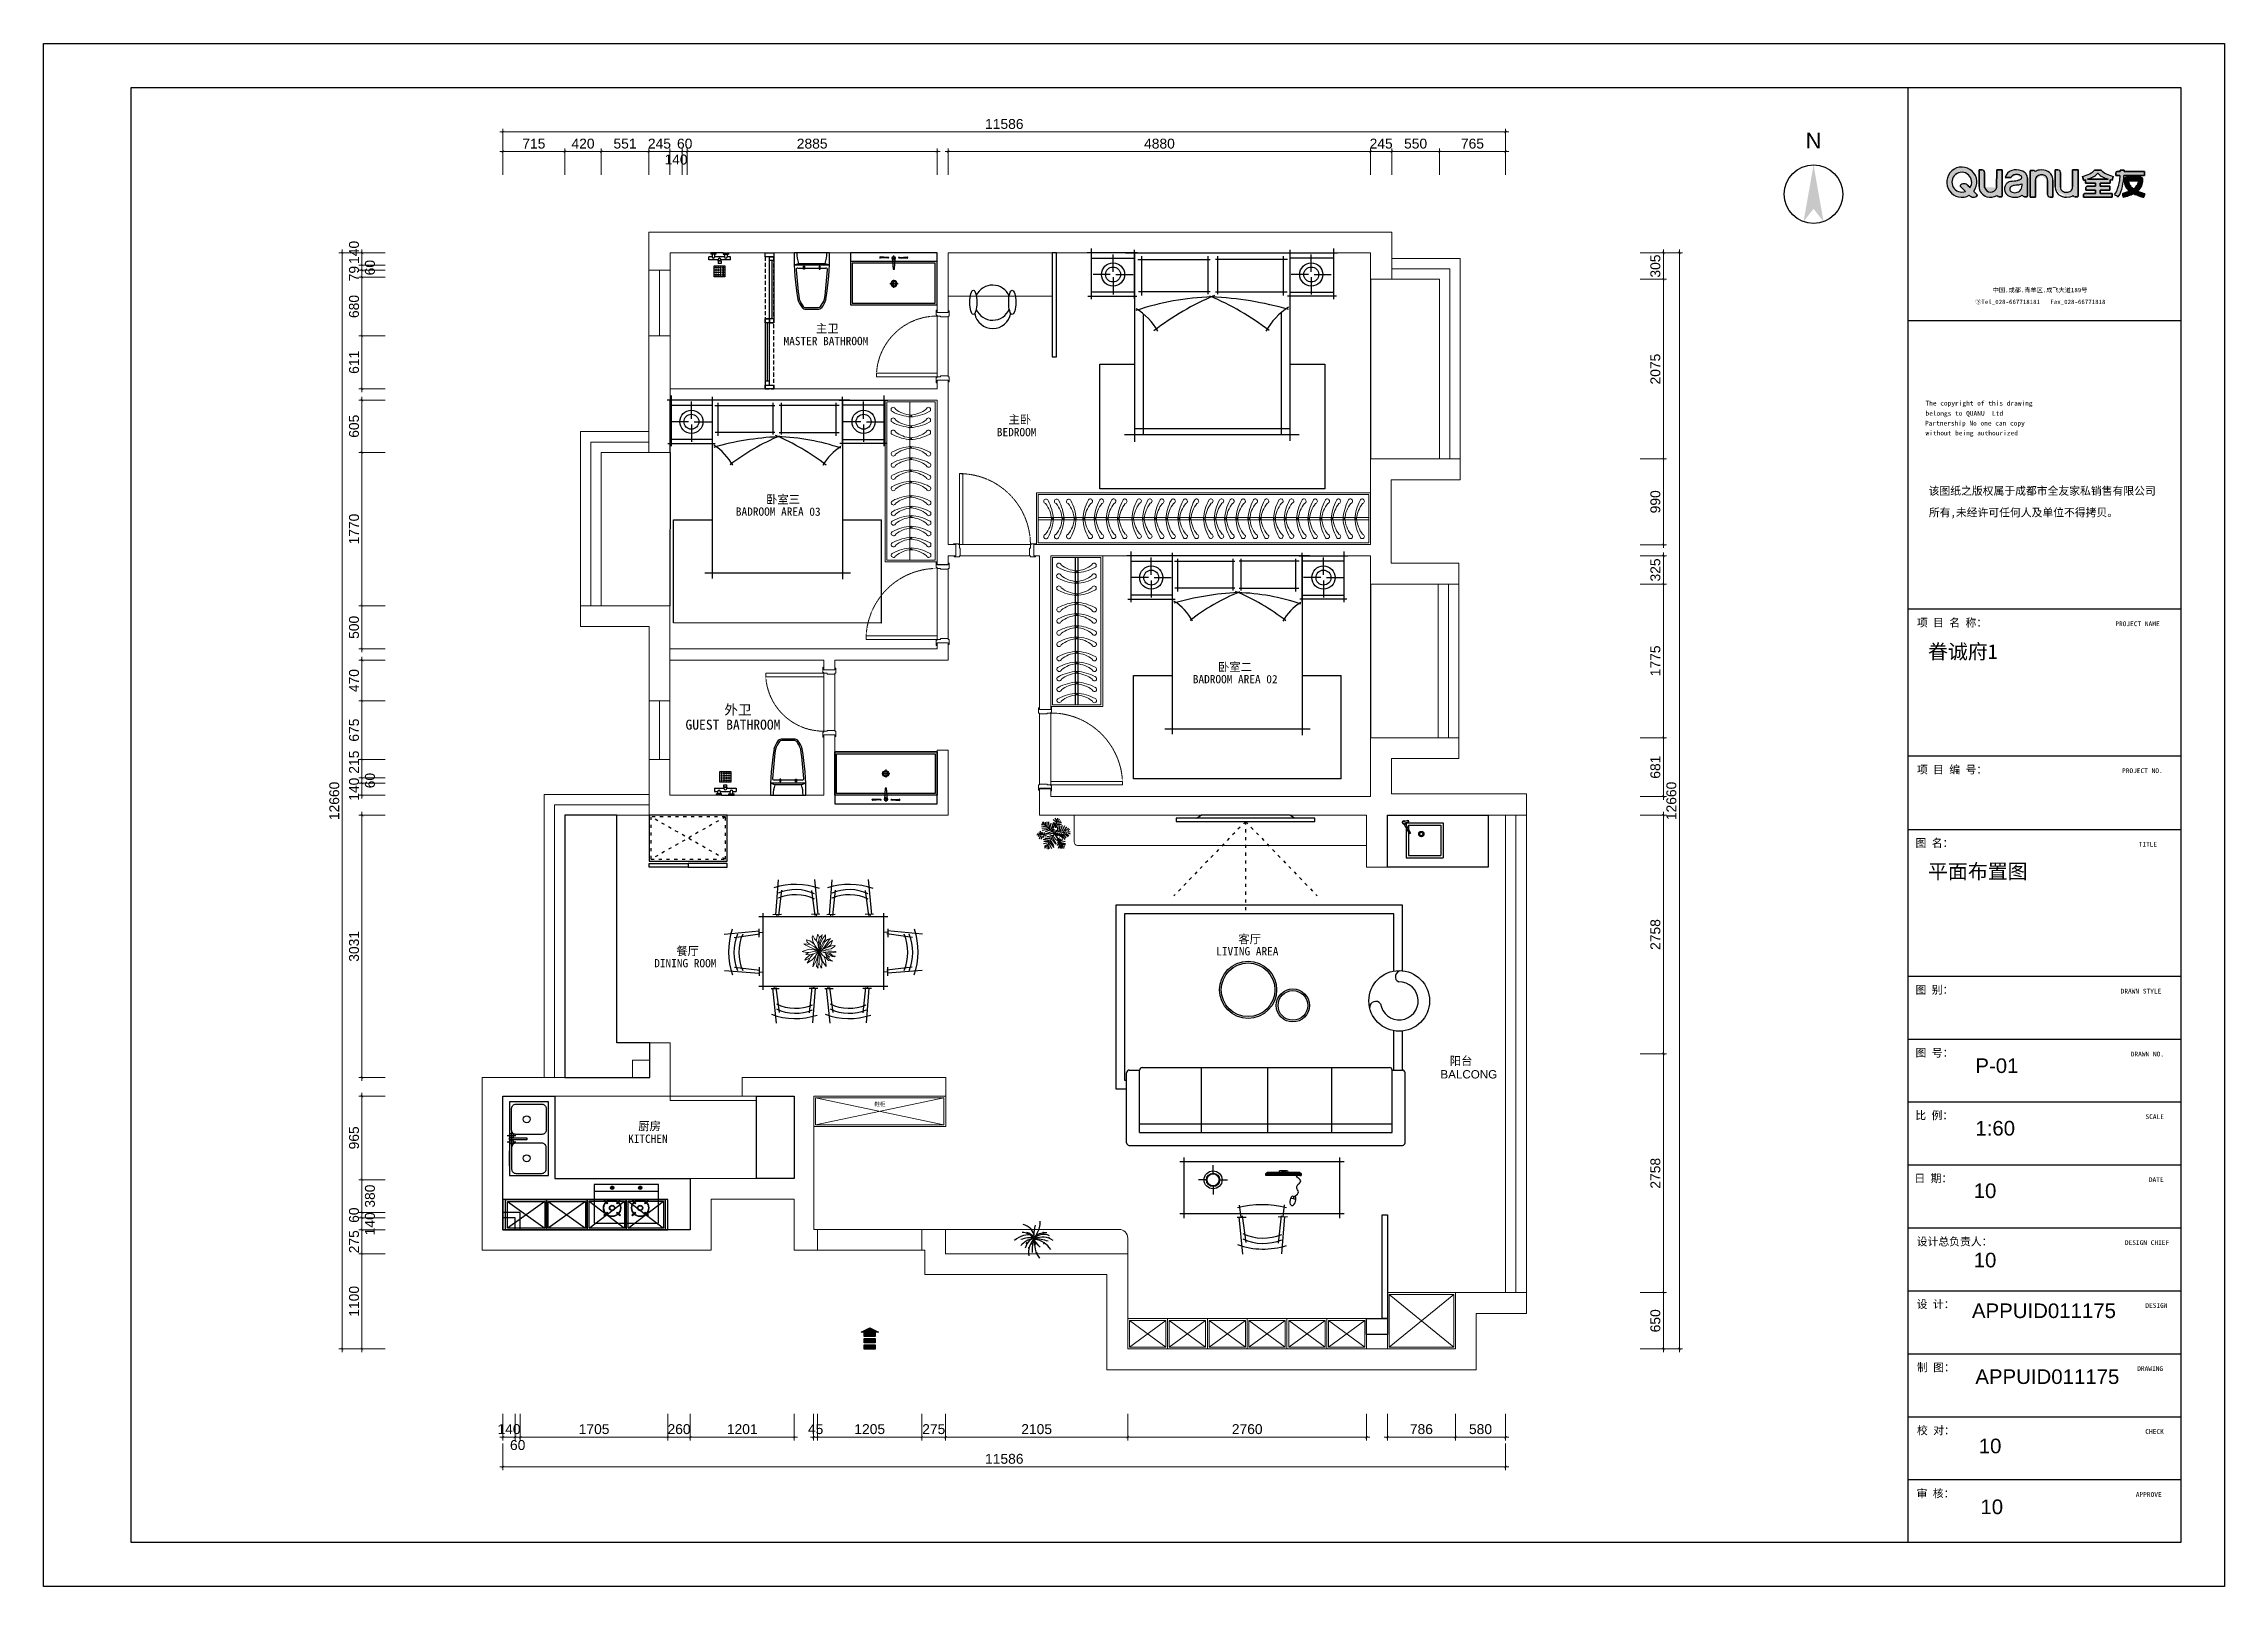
# Model space of a CAD drawing. Header units: millimetres. Extents: x 52288 to 100065, y -25566 to 18368.
# Drawn here: x 74865 to 100065, y 548 to 18368 of the extents above; entities outside this region: 1.
import ezdxf
from ezdxf.enums import TextEntityAlignment as Align

# ---------------------------------------------------------------- set-up
doc = ezdxf.new("R2010")
doc.units = ezdxf.units.MM
for name, pattern in [('ACAD_ISO03W100', [30, 12, -18]), ('DASH', [0.35, 0.25, -0.1]), ('DASHED', [0.75, 0.5, -0.25])]:
    doc.linetypes.add(name, pattern=pattern)
doc.layers.get('0').update_dxf_attribs({"color": 255})
for name, color, linetype in [('DOOR', 60, 'Continuous'), ('FF-FIXT', 31, 'Continuous'), ('FF-PLANTS', 86, 'Continuous'), ('plan-家具furniture', 137, 'Continuous'), ('SH-尺寸标注', 32, 'Continuous'), ('SH-符号标注', 1, 'Continuous'), ('T-26天花灯饰', 26, 'Continuous'), ('图框', 4, 'Continuous'), ('填充', 4, 'Continuous'), ('结构线', 7, 'Continuous'), ('陈设', 31, 'Continuous')]:
    doc.layers.add(name, color=color, linetype=linetype)
for name, color, linetype, lineweight in [('DS-定制柜体', 4, 'Continuous', 13), ('QUOTE_DOOR', 2, 'Continuous', 13), ('QUOTE_TEXT', 4, 'Continuous', 13), ('QUOTE_WALL', 255, 'Continuous', 13), ('QUOTE_WINDOW', 60, 'Continuous', 13), ('家具', 4, 'Continuous', 25)]:
    doc.layers.add(name, color=color, linetype=linetype, lineweight=lineweight)
doc.styles.add('284384514ae2ef0473f59a89cee2db5f_SimSun', font='', dxfattribs={"height": 160.740256})
doc.styles.add('3516a317683c93ed5777ee6bd594af5a_SimSun', font='', dxfattribs={"height": 160.740256})
doc.styles.add('486eac61bdf323c0d8daa4344637af08_SimSun', font='', dxfattribs={"height": 160.740256})
doc.styles.add('651c6dc0b6f8207d98cf2b8cea532709_SimSun', font='', dxfattribs={"height": 160.740256})
doc.styles.add('868dd16e21e98a0437367827c1d5c75a_SimSun', font='', dxfattribs={"height": 160.740256})
doc.styles.add('_HZTXT', font='gbenor.shx', dxfattribs={"bigfont": 'gbcbig.shx'})
doc.styles.add('aedd14beafe0c8535101916d41719d9f_SimHei', font='simhei.ttf', dxfattribs={"height": 150})
doc.styles.add('c29dd2d964cafe9d8f7dd6c5c8226ba5_SimSun', font='', dxfattribs={"height": 160.740256})
doc.styles.add('c7ae334b32e07ac2cc6275dbd18fe2b9_SimSun', font='', dxfattribs={"height": 160.740256})
doc.styles.add('d58a1c43070b39506eecce2acf595028_SimSun', font='', dxfattribs={"height": 270.04363})
doc.styles.add('DEFAULT_COMPASS_NEW_TEXT_STYLE66.34281654343476_Arial', font='arial.ttf', dxfattribs={"height": 530.742532})
doc.styles.add('DIM', font='txt')
doc.styles.add('e87b1bf8534fb75d08add259cfddff81_SimSun', font='', dxfattribs={"height": 160.740256})
doc.styles.get("Standard").update_dxf_attribs({"font": 'arial.ttf'})
doc.styles.add('自定义样式_Arial_496.99411217850184', font='arial.ttf', dxfattribs={"height": 496.994112})
doc.styles.add('自定义样式_SimSun_496.99411217850184', font='', dxfattribs={"height": 496.994112})
doc.styles.get('284384514ae2ef0473f59a89cee2db5f_SimSun').set_extended_font_data('SimSun')
doc.styles.get('3516a317683c93ed5777ee6bd594af5a_SimSun').set_extended_font_data('SimSun')
doc.styles.get('486eac61bdf323c0d8daa4344637af08_SimSun').set_extended_font_data('SimSun')
doc.styles.get('651c6dc0b6f8207d98cf2b8cea532709_SimSun').set_extended_font_data('SimSun')
doc.styles.get('868dd16e21e98a0437367827c1d5c75a_SimSun').set_extended_font_data('SimSun')
doc.styles.get('c29dd2d964cafe9d8f7dd6c5c8226ba5_SimSun').set_extended_font_data('SimSun')
doc.styles.get('c7ae334b32e07ac2cc6275dbd18fe2b9_SimSun').set_extended_font_data('SimSun')
doc.styles.get('d58a1c43070b39506eecce2acf595028_SimSun').set_extended_font_data('SimSun')
doc.styles.get('e87b1bf8534fb75d08add259cfddff81_SimSun').set_extended_font_data('SimSun')
doc.styles.get('自定义样式_SimSun_496.99411217850184').set_extended_font_data('SimSun')
doc.dimstyles.new('D_16_2.35', dxfattribs={"dimtxt": 114.285719, "dimasz": 28.57143, "dimexe": 38.09524, "dimexo": 0, "dimgap": 0, "dimtad": 1, "dimdec": 0, "dimzin": 1, "dimdsep": 46, "dimtxsty": 'Standard', "dimblk": 'ARCHTICK', "dimcen": 0.09, "dimdle": 38.09524, "dimclrd": 32, "dimclre": 32, "dimclrt": 2, "dimadec": 0, "dimazin": 0, "dimtfac": 1, "dimtdec": 4, "dimtix": 1, "dimtmove": 2, "dimatfit": 3, "dimfxl": 268.57143, "dimfxlon": 1, "dimtolj": 1, "dimtzin": 0, "dimlwd": 9, "dimlwe": 9, "dimarcsym": 0})

msp = doc.modelspace()

# ---------------------------------------------------------------- texts
at = {"color": 4, "insert": (84464.8, 6141.5), "char_height": 45.66, "attachment_point": 1}
msp.add_mtext_dynamic_manual_height_columns('鞋柜', width=443.301, gutter_width=7.13, heights=[0], dxfattribs=at)
at = {"layer": 'QUOTE_TEXT', "color": 4, "attachment_point": 1}
for s, width, gutter_width, insert, char_height in [('{\\fSimSun|b0|i0|c134|p2;主卫}', 932.067, 15, (83789.9, 15125.8), 96), ('{\\fSimSun|b0|i0|c134|p2;MASTER BATHROOM}', 1666.794, 15, (83415.1, 14981.2), 96), ('{\\fSimSun|b0|i0|c134|p2;BEDROOM}', 1666.794, 15, (85879.9, 13929.2), 96), ('{\\fSimSun|b0|i0|c134|p2;主卧}', 932.067, 15, (86014.8, 14073.8), 96), ('{\\fSimSun|b0|i0|c134|p2;卧室三}', 932.067, 15, (83213, 13151), 96), ('{\\fSimSun|b0|i0|c134|p2;BADROOM AREA 03}', 1666.794, 15, (82864.2, 13010.9), 96), ('{\\fSimSun|b0|i0|c134|p2;卧室二}', 932.067, 15, (88435.2, 11215.7), 96), ('{\\fSimSun|b0|i0|c134|p2;BADROOM AREA 02}', 1666.794, 15, (88144.6, 11075.5), 96), ('{\\fSimSun|b0|i0|c134|p2;外卫}', 1118.481, 18, (82732, 10733), 115.2), ('{\\fSimSun|b0|i0|c134|p2;GUEST BATHROOM}', 2000.153, 18, (82282.3, 10559.6), 115.2), ('{\\fSimSun|b0|i0|c134|p2;客厅}', 932.067, 15, (88670.2, 8072.6), 96), ('{\\fSimSun|b0|i0|c134|p2;餐厅}', 932.067, 15, (82175.6, 7935.3), 96), ('{\\fSimSun|b0|i0|c134|p2;LIVING AREA}', 1666.794, 15, (88415.6, 7932.5), 96), ('{\\fSimSun|b0|i0|c134|p2;DINING ROOM}', 1666.794, 15, (81921, 7795.1), 96), ('阳台', 932.067, 15, (91114.5, 6665.5), 96), ('BALCONG', 1666.794, 15, (91006.1, 6511.3), 96), ('{\\fSimSun|b0|i0|c134|p2;厨房}', 932.067, 15, (81736.3, 5911.9), 96), ('{\\fSimSun|b0|i0|c134|p2;KITCHEN }', 1666.794, 15, (81619.1, 5767.3), 96)]:
    msp.add_mtext_dynamic_manual_height_columns(s, width=width, gutter_width=gutter_width, heights=[0], dxfattribs=dict(at, insert=insert, char_height=char_height))
at = {"layer": 'SH-符号标注', "color": 7, "insert": (95317.6, 17248.7), "char_height": 180.1, "attachment_point": 5, "line_spacing_factor": 0.8, "style": 'DEFAULT_COMPASS_NEW_TEXT_STYLE66.34281654343476_Arial'}
msp.add_mtext('N', dxfattribs=at)
at = {"layer": '图框', "color": 255, "attachment_point": 1, "line_spacing_factor": 0.8}
for s, insert, char_height, style in [('眷诚府1', (96640.6, 11430.2), 168.68, '自定义样式_SimSun_496.99411217850184'), ('平面布置图', (96640.6, 8892.3), 168.68, '自定义样式_SimSun_496.99411217850184'), ('P-01', (97187.3, 6647.1), 168.68, '自定义样式_Arial_496.99411217850184'), ('1:60', (97187.3, 5924.8), 168.68, '自定义样式_Arial_496.99411217850184'), ('10', (97167.8, 5202.5), 168.68, '自定义样式_Arial_496.99411217850184'), ('10', (97167.8, 4402), 168.68, '自定义样式_Arial_496.99411217850184'), ('APPUID011175', (97148.2, 3816.3), 168.677, '自定义样式_Arial_496.99411217850184'), ('APPUID011175', (97187.3, 3055), 168.677, '自定义样式_Arial_496.99411217850184'), ('10', (97226.3, 2254.5), 168.68, '自定义样式_Arial_496.99411217850184'), ('10', (97245.9, 1551.7), 168.68, '自定义样式_Arial_496.99411217850184')]:
    msp.add_mtext(s, dxfattribs=dict(at, insert=insert, char_height=char_height, style=style))

# ---------------------------------------------------------------- blocks, each defined once
blk = doc.blocks.new('_Frame1752725')
at = {"layer": '图框'}
h = blk.add_hatch(color=127, dxfattribs=at)
edge = h.paths.add_edge_path(flags=0)
edge.add_arc((84767, 39336), 149, 220.23804, 313.90896)
edge.add_arc((84861, 39240), 14.7, 309.56817, 406.77322)
edge.add_line((84871, 39251), (84775, 39346))
edge.add_arc((84448, 39596), 411, 322.63197, 659.93677)
edge = h.paths.add_edge_path(flags=0)
edge.add_line((84674, 39447), (84614, 39507))
edge.add_arc((84510, 39403), 147, 45.25984, 136.04681)
edge.add_arc((84416, 39497), 14.6, 146.99964, 225.07336)
edge.add_line((84406, 39487), (84548, 39345))
edge.add_arc((84448, 39596), 270, -33.40718, 291.58519, ccw=False)
h = blk.add_hatch(color=127, dxfattribs=at)
edge = h.paths.add_edge_path(flags=0)
edge.add_line((85546, 39929), (85399, 39929))
edge.add_line((85399, 39929), (85398, 39450))
edge.add_arc((85234, 39491), 170, 192.50598, 346.00499, ccw=False)
edge.add_line((85068, 39454), (85068, 39862))
edge.add_arc((84999, 39861), 68.8, 0.74788, 90)
edge.add_line((84999, 39930), (84921, 39930))
edge.add_line((84921, 39930), (84921, 39478))
edge.add_arc((85199, 39470), 278, 178.33796, 255.8514)
edge.add_arc((85230, 39556), 369, 254.43917, 298.86162)
edge.add_arc((85468, 39268), 69.1, 210.77903, 270)
edge.add_line((85468, 39199), (85535, 39199))
edge.add_arc((85534, 39211), 12.5, 277.64577, 360.00073)
edge.add_line((85546, 39211), (85546, 39929))
h = blk.add_hatch(color=127, dxfattribs=at)
edge = h.paths.add_edge_path(flags=0)
edge.add_arc((86059, 39715), 176, 1.06688, 36.14657)
edge.add_arc((85990, 39653), 269, 38.03373, 71.23604)
edge.add_arc((85934, 39523), 410, 69.71813, 107.84813)
edge.add_arc((85879, 39666), 257, 105.74181, 167.19963)
edge.add_line((85628, 39723), (85792, 39723))
edge.add_arc((85902, 39679), 119, 107.96843, 158.3004, ccw=False)
edge.add_arc((85941, 39563), 241, 84.38043, 108.28601, ccw=False)
edge.add_arc((85955, 39627), 176, 51.57504, 86.78084, ccw=False)
edge.add_arc((86033, 39725), 51.1, -39.94556, 51.78893, ccw=False)
edge.add_arc((85967, 39804), 153, 284.72529, 313.32303, ccw=False)
edge.add_arc((85733, 40656), 1037, 275.37754, 285.24148, ccw=False)
edge.add_arc((85888, 39221), 407, 98.11623, 115.38765)
edge.add_arc((85796, 39420), 188, 116.08223, 141.44216)
edge.add_arc((85844, 39408), 234, 146.74599, 194.94824)
edge.add_arc((85845, 39426), 239, 198.96287, 267.01986)
edge.add_arc((85886, 39600), 417, 262.59815, 300.14106)
edge.add_arc((86155, 39263), 63.6, 200.95431, 267.93049)
edge.add_line((86152, 39199), (86226, 39199))
edge.add_arc((86223, 39211), 12.4, 283.08591, 360.00761)
edge.add_line((86236, 39211), (86236, 39718))
edge = h.paths.add_edge_path(flags=0)
edge.add_arc((85882, 39346), 159, 99.17872, 130.2064)
edge.add_arc((85829, 39412), 74.4, 131.01487, 204.46262)
edge.add_arc((85854, 39416), 99.6, 200.46999, 248.41416)
edge.add_arc((85892, 39521), 211, 249.42029, 288.91371)
edge.add_arc((85911, 39493), 178, 285.91859, 327.19277)
edge.add_arc((85802, 39521), 288, 334.18113, 366.05219)
edge.add_arc((85934, 39882), 364, 276.44561, 295.00611, ccw=False)
edge.add_arc((86898, 32439), 7140, 97.42482, 98.38362)
h = blk.add_hatch(color=127, dxfattribs=at)
edge = h.paths.add_edge_path(flags=0)
edge.add_arc((86621, 39568), 362, 61.91976, 99.52859)
edge.add_arc((86617, 39569), 360, 98.90583, 118.83095)
edge.add_arc((86387, 39854), 64.2, 28.93177, 92.55861)
edge.add_line((86384, 39918), (86321, 39918))
edge.add_arc((86319, 39906), 12.6, 80.02016, 180.00037)
edge.add_line((86307, 39906), (86307, 39187))
edge.add_line((86307, 39187), (86453, 39187))
edge.add_line((86453, 39187), (86454, 39659))
edge.add_arc((86585, 39655), 132, 126.51803, 178.41644, ccw=False)
edge.add_arc((86617, 39601), 195, 87.15382, 124.50891, ccw=False)
edge.add_arc((86627, 39613), 183, 55.65843, 89.89178, ccw=False)
edge.add_arc((86646, 39652), 140, -6.27358, 53.29455, ccw=False)
edge.add_line((86785, 39637), (86785, 39259))
edge.add_arc((86853, 39255), 67.9, 176.27113, 271.00046)
edge.add_line((86854, 39187), (86932, 39187))
edge.add_line((86932, 39187), (86931, 39649))
edge.add_arc((86419, 39603), 514, 5.13487, 14.36949)
edge.add_arc((86664, 39657), 264, 16.26787, 60.99491)
h = blk.add_hatch(color=34, dxfattribs=at)
edge = h.paths.add_edge_path(flags=0)
edge.add_arc((87307, 39505), 183, 269.36448, 308.19118)
edge.add_arc((87333, 39462), 134, 310.36429, 361.17728)
edge.add_line((87467, 39465), (87467, 39930))
edge.add_line((87467, 39930), (87614, 39930))
edge.add_line((87614, 39930), (87614, 39211))
edge.add_arc((87602, 39211), 12.2, -89.3234, 0.6464, ccw=False)
edge.add_line((87602, 39199), (87536, 39199))
edge.add_arc((87533, 39263), 64.3, 208.28444, 272.49379, ccw=False)
edge.add_arc((87310, 39521), 333, 279.95926, 299.97858, ccw=False)
edge.add_arc((87299, 39548), 362, 240.97738, 280.89709, ccw=False)
edge.add_arc((87254, 39457), 260, 204.60685, 240.00461, ccw=False)
edge.add_arc((87316, 39482), 327, 182.31551, 204.0622, ccw=False)
edge.add_line((86989, 39469), (86989, 39930))
edge.add_line((86989, 39930), (87064, 39930))
edge.add_arc((87068, 39863), 67.4, -4.38099, 93.36518, ccw=False)
edge.add_line((87135, 39858), (87137, 39461))
edge.add_arc((87266, 39459), 130, 179.0592, 234.32592)
edge.add_arc((87295, 39508), 187, 235.81127, 272.84191)
h = blk.add_hatch(color=127, dxfattribs=at)
edge = h.paths.add_edge_path(flags=0)
edge.add_arc((88864, 40795), 1085, 243.44262, 254.49564)
edge.add_line((88574, 39750), (88543, 39647))
edge.add_line((88543, 39647), (88491, 39660))
edge.add_line((88491, 39660), (88491, 39573))
edge.add_line((88491, 39573), (88221, 39573))
edge.add_line((88221, 39573), (88221, 39483))
edge.add_line((88221, 39483), (88484, 39483))
edge.add_line((88484, 39483), (88484, 39378))
edge.add_line((88484, 39378), (88221, 39378))
edge.add_line((88221, 39378), (88221, 39289))
edge.add_line((88221, 39289), (88547, 39289))
edge.add_line((88547, 39289), (88547, 39184))
edge.add_line((88547, 39184), (87763, 39184))
edge.add_line((87763, 39184), (87763, 39258))
edge.add_arc((87794, 39258), 30.7, 92.35231, 179.91723, ccw=False)
edge.add_line((87792, 39288), (88088, 39289))
edge.add_line((88088, 39289), (88088, 39378))
edge.add_line((88088, 39378), (87826, 39378))
edge.add_line((87826, 39378), (87826, 39455))
edge.add_arc((87859, 39449), 33.6, 98.06418, 171.05051, ccw=False)
edge.add_line((87855, 39483), (88088, 39483))
edge.add_line((88088, 39483), (88088, 39573))
edge.add_line((88088, 39573), (87819, 39573))
edge.add_line((87819, 39573), (87819, 39661))
edge.add_line((87819, 39661), (87768, 39645))
edge.add_line((87768, 39645), (87736, 39750))
edge.add_arc((87454, 40774), 1062, 285.40431, 296.96917)
edge.add_arc((87715, 40267), 492, 296.5834, 315.50711)
edge.add_arc((88078, 39910), 17, 94.70602, 132.8953, ccw=False)
edge.add_line((88077, 39927), (88228, 39927))
edge.add_arc((88228, 39901), 26.2, 52.36257, 90.02965, ccw=False)
edge.add_arc((88597, 40270), 496, 224.65272, 243.87719)
edge = h.paths.add_edge_path(flags=0)
edge.add_arc((87818, 40155), 465, 296.95181, 315.42303)
edge.add_arc((88155, 39823), 8.33, 35.672, 136.38819, ccw=False)
edge.add_arc((88493, 40157), 467, 224.82728, 242.69147)
edge.add_arc((88702, 40552), 914, 242.42249, 252.92965)
edge.add_line((88433, 39678), (87876, 39678))
edge.add_arc((87602, 40568), 931, 287.15703, 297.28458)
h = blk.add_hatch(color=127, dxfattribs=at)
edge = h.paths.add_edge_path(flags=0)
edge.add_line((89424, 39884), (88869, 39884))
edge.add_line((88869, 39884), (88870, 39927))
edge.add_line((88870, 39927), (88759, 39927))
edge.add_line((88759, 39927), (88758, 39884))
edge.add_line((88758, 39884), (88675, 39884))
edge.add_arc((88675, 39851), 33.2, 90.25927, 180)
edge.add_line((88642, 39851), (88642, 39779))
edge.add_line((88642, 39779), (88755, 39779))
edge.add_arc((93765, 39229), 5040, 173.7286, 175.58219)
edge.add_arc((87715, 39758), 1035, 340.83849, 352.19673, ccw=False)
edge.add_arc((88063, 39640), 668, 325.22574, 340.5983, ccw=False)
edge.add_arc((93572, 47170), 9338, 237.90761, 238.59333)
edge.add_arc((88163, 39598), 674, 323.82513, 349.72902)
edge.add_arc((86929, 39881), 1938, 347.97621, 356.98461)
edge.add_line((88865, 39779), (89424, 39779))
edge.add_line((89424, 39779), (89424, 39884))
h = blk.add_hatch(color=127, dxfattribs=at)
edge = h.paths.add_edge_path(flags=0)
edge.add_arc((89325, 39676), 53.3, 10.11424, 92.5956)
edge.add_line((89323, 39729), (88931, 39729))
edge.add_arc((88926, 39675), 54.4, 84.76337, 164.78636)
edge.add_arc((89358, 39653), 487, 175.65407, 187.98005)
edge.add_arc((89223, 39636), 350, 188.38533, 206.60883)
edge.add_arc((89250, 39656), 384, 207.36483, 231.60589)
edge.add_arc((88532, 40429), 1176, 290.57626, 294.08147, ccw=False)
edge.add_arc((88391, 40803), 1576, 287.04112, 290.59128, ccw=False)
edge.add_arc((88866, 39255), 42.7, 107.09796, 197.27466)
edge.add_arc((145655, 56967), 59530, 197.32172, 197.38114)
edge.add_arc((88305, 41257), 2142, 284.5636, 288.84344)
edge.add_arc((88652, 40238), 1065, 288.8517, 296.34328)
edge.add_arc((89629, 40309), 1143, 243.84912, 252.59863)
edge.add_arc((90007, 41475), 2369, 252.29942, 255.31721)
edge.add_arc((79237, 42414), 10671, 342.37801, 342.94177)
edge.add_arc((89959, 41110), 1899, 251.15694, 254.07429, ccw=False)
edge.add_arc((89544, 39938), 656, 242.37289, 252.37991, ccw=False)
edge.add_arc((88974, 39682), 421, 309.32559, 320.80241)
edge.add_arc((89032, 39634), 345, 320.8384, 342.46569)
edge.add_arc((88945, 39653), 434, 343.51532, 364.22759)
edge = h.paths.add_edge_path(flags=0)
edge.add_arc((89001, 39623), 12.4, 97.64634, 144.48931)
edge.add_arc((89117, 39612), 128, 171.92388, 196.80544)
edge.add_arc((89211, 39636), 224, 195.74142, 223.49708)
edge.add_arc((89357, 39769), 422, 222.93856, 236.67571)
edge.add_arc((88840, 39842), 513, 303.82717, 307.40963)
edge.add_arc((88965, 39690), 316, 306.13197, 329.08368)
edge.add_arc((89073, 39622), 188, 329.96443, 360.53141)
edge.add_arc((89250, 39624), 11, 359.98694, 452.7159)
edge.add_line((89250, 39635), (88999, 39635))
at = {"layer": '图框', "linetype": 'Continuous'}
for p, q in [((32201, 1364), (32201, 43368)), ((32201, 43368), (91601, 43368)), ((91601, 43368), (91601, 1364)), ((34582, 42177), (90410, 42177)), ((34582, 2554), (34582, 42177)), ((82980, 42177), (82980, 2554)), ((90410, 42177), (90410, 2554)), ((90410, 41463), (90410, 2554)), ((84921, 39930), (84999, 39930)), ((84921, 39478), (84921, 39930)), ((85068, 39860), (85068, 39454)), ((85398, 39450), (85399, 39929)), ((85399, 39929), (85546, 39929)), ((85546, 39929), (85546, 39211)), ((86307, 39187), (86307, 39906)), ((86321, 39918), (86384, 39918)), ((86989, 39930), (87064, 39930)), ((86989, 39469), (86989, 39930)), ((87135, 39858), (87137, 39461)), ((87467, 39465), (87467, 39930)), ((87467, 39930), (87614, 39930)), ((87614, 39930), (87614, 39211)), ((88077, 39927), (88228, 39927)), ((88642, 39779), (88642, 39851)), ((88675, 39884), (88758, 39884)), ((88758, 39884), (88759, 39927)), ((88759, 39927), (88870, 39927)), ((88870, 39927), (88869, 39884)), ((88869, 39884), (89424, 39884)), ((89424, 39884), (89424, 39779)), ((84548, 39345), (84406, 39487)), ((84614, 39507), (84674, 39447)), ((84775, 39346), (84871, 39251)), ((85792, 39723), (85628, 39723)), ((86236, 39718), (86236, 39211)), ((86454, 39659), (86453, 39187)), ((86785, 39259), (86785, 39637)), ((86931, 39649), (86932, 39187)), ((87767, 39647), (87736, 39750)), ((87763, 39184), (87763, 39258)), ((87819, 39661), (87768, 39645)), ((87792, 39288), (88088, 39289)), ((87819, 39573), (87819, 39661)), ((88088, 39573), (87819, 39573)), ((87826, 39378), (87826, 39455)), ((88088, 39378), (87826, 39378)), ((87855, 39483), (88088, 39483)), ((87876, 39678), (88433, 39678)), ((88088, 39483), (88088, 39573)), ((88088, 39289), (88088, 39378)), ((88491, 39573), (88221, 39573)), ((88221, 39573), (88221, 39483)), ((88221, 39483), (88484, 39483)), ((88484, 39378), (88221, 39378)), ((88221, 39378), (88221, 39289)), ((88221, 39289), (88547, 39289)), ((88484, 39483), (88484, 39378)), ((88543, 39647), (88491, 39660)), ((88491, 39660), (88491, 39573)), ((88574, 39750), (88543, 39647)), ((88547, 39289), (88547, 39184)), ((88755, 39779), (88642, 39779)), ((89424, 39779), (88865, 39779)), ((88931, 39729), (89323, 39729)), ((89003, 39635), (89250, 39635)), ((85532, 39199), (85468, 39199)), ((86226, 39199), (86152, 39199)), ((86453, 39187), (86307, 39187)), ((86932, 39187), (86854, 39187)), ((87601, 39199), (87536, 39199)), ((88547, 39184), (87763, 39184)), ((82980, 35834), (90410, 35834)), ((82980, 27976), (90410, 27976)), ((82980, 23975), (90410, 23975)), ((82980, 21975), (90410, 21975)), ((82980, 17974), (90410, 17974)), ((82980, 16260), (90410, 16260)), ((82980, 14556), (90410, 14556)), ((82980, 12842), (90410, 12842)), ((82980, 11127), (90410, 11127)), ((82980, 9413), (90410, 9413)), ((82980, 7698), (90410, 7698)), ((82980, 5983), (90410, 5983)), ((82980, 4269), (90410, 4269)), ((90410, 2554), (34582, 2554)), ((91601, 1364), (32201, 1364))]:
    blk.add_line(p, q, dxfattribs=at)
at = {"layer": '图框', "color": 127, "linetype": 'Continuous', "ltscale": 2}
for p, q in [((84999, 39930), (84921, 39930)), ((84921, 39930), (84921, 39478)), ((85068, 39454), (85068, 39862)), ((85399, 39929), (85398, 39450)), ((85546, 39929), (85399, 39929)), ((85546, 39211), (85546, 39929)), ((86307, 39906), (86307, 39187)), ((86384, 39918), (86321, 39918)), ((88228, 39927), (88077, 39927)), ((88642, 39851), (88642, 39779)), ((88758, 39884), (88675, 39884)), ((88759, 39927), (88758, 39884)), ((88870, 39927), (88759, 39927)), ((88869, 39884), (88870, 39927)), ((89424, 39884), (88869, 39884)), ((89424, 39779), (89424, 39884)), ((84406, 39487), (84548, 39345)), ((84674, 39447), (84614, 39507)), ((84871, 39251), (84775, 39346)), ((85628, 39723), (85792, 39723)), ((86236, 39211), (86236, 39718)), ((86453, 39187), (86454, 39659)), ((86785, 39637), (86785, 39259)), ((86932, 39187), (86931, 39649)), ((87736, 39750), (87768, 39645)), ((87763, 39258), (87763, 39184)), ((87768, 39645), (87819, 39661)), ((88088, 39289), (87792, 39288)), ((87819, 39661), (87819, 39573)), ((87819, 39573), (88088, 39573)), ((87826, 39455), (87826, 39378)), ((87826, 39378), (88088, 39378)), ((88088, 39483), (87855, 39483)), ((88433, 39678), (87876, 39678)), ((88088, 39573), (88088, 39483)), ((88088, 39378), (88088, 39289)), ((88221, 39483), (88221, 39573)), ((88221, 39573), (88491, 39573)), ((88484, 39483), (88221, 39483)), ((88221, 39289), (88221, 39378)), ((88221, 39378), (88484, 39378)), ((88547, 39289), (88221, 39289)), ((88484, 39378), (88484, 39483)), ((88491, 39573), (88491, 39660)), ((88491, 39660), (88543, 39647)), ((88543, 39647), (88574, 39750)), ((88547, 39184), (88547, 39289)), ((88642, 39779), (88755, 39779)), ((88865, 39779), (89424, 39779)), ((89323, 39729), (88931, 39729)), ((88999, 39635), (89250, 39635)), ((85468, 39199), (85535, 39199)), ((86152, 39199), (86226, 39199)), ((86307, 39187), (86453, 39187)), ((86854, 39187), (86932, 39187)), ((87763, 39184), (88547, 39184))]:
    blk.add_line(p, q, dxfattribs=at)
at = {"layer": '图框', "color": 34, "linetype": 'Continuous', "ltscale": 2}
for p, q in [((87064, 39930), (86989, 39930)), ((86989, 39930), (86989, 39469)), ((87137, 39461), (87135, 39858)), ((87614, 39930), (87467, 39930)), ((87467, 39930), (87467, 39465)), ((87614, 39211), (87614, 39930)), ((87536, 39199), (87602, 39199))]:
    blk.add_line(p, q, dxfattribs=at)
at = {"layer": '图框', "linetype": 'Continuous'}
for centre, radius, start, end in [((84448, 39596), 411, 322.63197, 299.93677), ((84448, 39596), 270, 326.59282, 291.58519), ((84999, 39861), 68.8, 359.41829, 90), ((85879, 39666), 257, 105.74181, 167.19963), ((85934, 39523), 410, 69.71813, 107.84813), ((85941, 39563), 241, 84.38043, 108.28601), ((85955, 39627), 176, 51.40007, 86.78084), ((85990, 39653), 269, 38.03373, 71.23604), ((86059, 39715), 176, 1.06688, 36.14657), ((86319, 39906), 12.6, 80.02016, 180.00037), ((86387, 39854), 64.2, 28.93177, 92.55861), ((86617, 39569), 360, 98.90583, 118.83095), ((86621, 39568), 362, 61.91976, 99.52859), ((86664, 39657), 264, 16.26787, 60.99491), ((87068, 39863), 67.4, 355.61901, 93.36518), ((87454, 40774), 1062, 285.40431, 296.96917), ((87715, 40267), 492, 296.5834, 315.50711), ((87818, 40155), 465, 296.95181, 315.42303), ((88078, 39910), 17, 94.70602, 132.8953), ((88155, 39823), 8.33, 53.66308, 136.38819), ((88493, 40157), 467, 224.5078, 242.69147), ((88228, 39901), 26.2, 52.36257, 90.02965), ((88597, 40270), 496, 224.65272, 243.87719), ((88864, 40795), 1085, 243.44262, 254.49564), ((88675, 39851), 33.2, 89.74073, 180), ((84416, 39497), 14.6, 146.99964, 225.07336), ((84510, 39403), 147, 45.25984, 136.04681), ((84767, 39336), 149, 220.23804, 313.90896), ((84861, 39240), 14.7, 309.56817, 46.77322), ((85199, 39470), 278, 178.33796, 255.8514), ((85234, 39491), 170, 192.50598, 346.00499), ((85230, 39556), 369, 254.43917, 298.86162), ((85468, 39268), 69.1, 210.77903, 270), ((85534, 39211), 12.5, 262.35423, 0.00073), ((85844, 39408), 234, 146.74599, 194.94824), ((85845, 39426), 239, 198.96287, 267.01986), ((85796, 39420), 188, 116.08223, 141.44216), ((85888, 39221), 407, 98.11623, 115.38765), ((85829, 39412), 74.4, 131.01487, 204.46262), ((85854, 39416), 99.6, 200.46999, 248.41416), ((85882, 39346), 159, 99.17872, 130.2064), ((85902, 39679), 119, 107.96843, 158.3004), ((85892, 39521), 211, 249.42029, 288.91371), ((85733, 40656), 1037, 275.37754, 285.24148), ((85886, 39600), 417, 262.59815, 300.14106), ((86898, 32439), 7140, 97.42482, 98.38362), ((85911, 39493), 178, 285.91859, 327.19277), ((85934, 39882), 364, 276.44561, 295.00611), ((85967, 39804), 153, 284.72529, 313.32303), ((85802, 39521), 288, 334.18113, 6.05219), ((86033, 39725), 51.1, 320.05444, 51.18618), ((86155, 39263), 63.6, 200.95431, 267.93049), ((86223, 39211), 12.4, 283.08591, 0.00761), ((86585, 39655), 132, 126.51803, 178.41644), ((86617, 39601), 195, 87.15382, 124.50891), ((86627, 39613), 183, 55.65843, 89.89178), ((86646, 39652), 140, 353.72642, 53.29455), ((86853, 39255), 67.9, 176.27113, 271.00046), ((86419, 39603), 514, 5.13487, 14.36949), ((87316, 39482), 327, 182.31551, 204.0622), ((87254, 39457), 260, 204.60685, 240.00461), ((87299, 39548), 362, 240.97738, 280.89709), ((87266, 39459), 130, 179.0592, 234.32592), ((87295, 39508), 187, 235.81127, 272.84191), ((87307, 39505), 183, 269.36448, 308.19118), ((87310, 39521), 333, 279.95926, 299.97858), ((87333, 39462), 134, 310.36429, 1.17728), ((87533, 39263), 64.3, 208.28444, 272.49379), ((87602, 39211), 12.2, 269.32652, 0.6464), ((87794, 39258), 30.7, 92.35231, 179.91723), ((87859, 39449), 33.6, 98.06418, 171.05051), ((87602, 40568), 931, 287.15703, 297.28458), ((88702, 40552), 914, 242.42249, 252.92965), ((88063, 39640), 668, 325.22574, 340.5983), ((93572, 47170), 9338, 237.90761, 238.59333), ((87715, 39758), 1035, 340.83849, 352.19673), ((88163, 39598), 674, 323.82513, 349.72902), ((93765, 39229), 5040, 173.7286, 175.58219), ((88866, 39255), 42.7, 106.98729, 197.36883), ((86929, 39881), 1938, 347.97621, 356.98461), ((145655, 56967), 59530, 197.32178, 197.38114), ((88305, 41257), 2142, 284.5636, 288.82709), ((88391, 40803), 1576, 287.04412, 290.67965), ((89358, 39653), 487, 175.65407, 187.98005), ((88926, 39675), 54.4, 84.76337, 164.78636), ((89223, 39636), 350, 188.38533, 206.60883), ((89250, 39656), 384, 207.36483, 231.60589), ((88532, 40429), 1176, 290.69467, 294.08147), ((89117, 39612), 128, 171.92388, 196.80544), ((89001, 39623), 12.4, 82.31828, 144.48931), ((89211, 39636), 224, 195.74142, 223.49708), ((88652, 40238), 1065, 288.81882, 296.34328), ((89357, 39769), 422, 222.93856, 236.67571), ((88840, 39842), 513, 303.82717, 307.40963), ((89629, 40309), 1143, 243.84912, 252.59863), ((88965, 39690), 316, 306.13197, 329.08368), ((89073, 39622), 188, 329.96443, 0.53141), ((88974, 39682), 421, 309.32559, 320.47557), ((89544, 39938), 656, 242.37289, 252.37991), ((89250, 39624), 11, 359.98694, 92.7159), ((90007, 41475), 2369, 252.29942, 255.31721), ((89032, 39634), 345, 320.43958, 342.46569), ((89325, 39676), 53.3, 10.11424, 92.5956), ((89959, 41110), 1899, 251.15694, 254.07429), ((88945, 39653), 434, 343.51532, 4.22759), ((79237, 42414), 10671, 342.37801, 342.94177)]:
    blk.add_arc(centre, radius, start, end, dxfattribs=at)
at = {"layer": '图框', "color": 127, "linetype": 'Continuous', "ltscale": 2}
for centre, radius, start, end in [((84448, 39596), 411, 322.63197, 299.93677), ((84448, 39596), 270, 326.59282, 291.58519), ((84999, 39861), 68.8, 0.74788, 90), ((85879, 39666), 257, 105.74181, 167.19963), ((85934, 39523), 410, 69.71813, 107.84813), ((85941, 39563), 241, 84.38043, 108.28601), ((85955, 39627), 176, 51.57504, 86.78084), ((85990, 39653), 269, 38.03373, 71.23604), ((86059, 39715), 176, 1.06688, 36.14657), ((86319, 39906), 12.6, 80.02016, 180.00037), ((86387, 39854), 64.2, 28.93177, 92.55861), ((86617, 39569), 360, 98.90583, 118.83095), ((86621, 39568), 362, 61.91976, 99.52859), ((86664, 39657), 264, 16.26787, 60.99491), ((87454, 40774), 1062, 285.40431, 296.96917), ((87715, 40267), 492, 296.5834, 315.50711), ((87818, 40155), 465, 296.95181, 315.42303), ((88078, 39910), 17, 94.70602, 132.8953), ((88155, 39823), 8.33, 35.672, 136.38819), ((88493, 40157), 467, 224.82728, 242.69147), ((88228, 39901), 26.2, 52.36257, 90.02965), ((88597, 40270), 496, 224.65272, 243.87719), ((88864, 40795), 1085, 243.44262, 254.49564), ((88675, 39851), 33.2, 90.25927, 180), ((84416, 39497), 14.6, 146.99964, 225.07336), ((84510, 39403), 147, 45.25984, 136.04681), ((84767, 39336), 149, 220.23804, 313.90896), ((84861, 39240), 14.7, 309.56817, 46.77322), ((85199, 39470), 278, 178.33796, 255.8514), ((85234, 39491), 170, 192.50598, 346.00499), ((85230, 39556), 369, 254.43917, 298.86162), ((85468, 39268), 69.1, 210.77903, 270), ((85534, 39211), 12.5, 277.64577, 0.00073), ((85844, 39408), 234, 146.74599, 194.94824), ((85845, 39426), 239, 198.96287, 267.01986), ((85796, 39420), 188, 116.08223, 141.44216), ((85888, 39221), 407, 98.11623, 115.38765), ((85829, 39412), 74.4, 131.01487, 204.46262), ((85854, 39416), 99.6, 200.46999, 248.41416), ((85882, 39346), 159, 99.17872, 130.2064), ((85902, 39679), 119, 107.96843, 158.3004), ((85892, 39521), 211, 249.42029, 288.91371), ((85733, 40656), 1037, 275.37754, 285.24148), ((85886, 39600), 417, 262.59815, 300.14106), ((86898, 32439), 7140, 97.42482, 98.38362), ((85911, 39493), 178, 285.91859, 327.19277), ((85934, 39882), 364, 276.44561, 295.00611), ((85967, 39804), 153, 284.72529, 313.32303), ((85802, 39521), 288, 334.18113, 6.05219), ((86033, 39725), 51.1, 320.05444, 51.78893), ((86155, 39263), 63.6, 200.95431, 267.93049), ((86223, 39211), 12.4, 283.08591, 0.00761), ((86585, 39655), 132, 126.51803, 178.41644), ((86617, 39601), 195, 87.15382, 124.50891), ((86627, 39613), 183, 55.65843, 89.89178), ((86646, 39652), 140, 353.72642, 53.29455), ((86853, 39255), 67.9, 176.27113, 271.00046), ((86419, 39603), 514, 5.13487, 14.36949), ((87794, 39258), 30.7, 92.35231, 179.91723), ((87859, 39449), 33.6, 98.06418, 171.05051), ((87602, 40568), 931, 287.15703, 297.28458), ((88702, 40552), 914, 242.42249, 252.92965), ((88063, 39640), 668, 325.22574, 340.5983), ((93572, 47170), 9338, 237.90761, 238.59333), ((87715, 39758), 1035, 340.83849, 352.19673), ((88163, 39598), 674, 323.82513, 349.72902), ((93765, 39229), 5040, 173.7286, 175.58219), ((88866, 39255), 42.7, 107.09796, 197.27466), ((86929, 39881), 1938, 347.97621, 356.98461), ((145655, 56967), 59530, 197.32172, 197.38114), ((88305, 41257), 2142, 284.5636, 288.84344), ((88391, 40803), 1576, 287.04112, 290.59128), ((89358, 39653), 487, 175.65407, 187.98005), ((88926, 39675), 54.4, 84.76337, 164.78636), ((89223, 39636), 350, 188.38533, 206.60883), ((89250, 39656), 384, 207.36483, 231.60589), ((88532, 40429), 1176, 290.57626, 294.08147), ((89117, 39612), 128, 171.92388, 196.80544), ((89001, 39623), 12.4, 97.64634, 144.48931), ((89211, 39636), 224, 195.74142, 223.49708), ((88652, 40238), 1065, 288.8517, 296.34328), ((89357, 39769), 422, 222.93856, 236.67571), ((88840, 39842), 513, 303.82717, 307.40963), ((89629, 40309), 1143, 243.84912, 252.59863), ((88965, 39690), 316, 306.13197, 329.08368), ((89073, 39622), 188, 329.96443, 0.53141), ((88974, 39682), 421, 309.32559, 320.80241), ((89544, 39938), 656, 242.37289, 252.37991), ((89250, 39624), 11, 359.98694, 92.7159), ((90007, 41475), 2369, 252.29942, 255.31721), ((89032, 39634), 345, 320.8384, 342.46569), ((89325, 39676), 53.3, 10.11424, 92.5956), ((89959, 41110), 1899, 251.15694, 254.07429), ((88945, 39653), 434, 343.51532, 4.22759), ((79237, 42414), 10671, 342.37801, 342.94177)]:
    blk.add_arc(centre, radius, start, end, dxfattribs=at)
at = {"layer": '图框', "color": 34, "linetype": 'Continuous', "ltscale": 2}
for centre, radius, start, end in [((87068, 39863), 67.4, 355.61901, 93.36518), ((87316, 39482), 327, 182.31551, 204.0622), ((87254, 39457), 260, 204.60685, 240.00461), ((87299, 39548), 362, 240.97738, 280.89709), ((87266, 39459), 130, 179.0592, 234.32592), ((87295, 39508), 187, 235.81127, 272.84191), ((87307, 39505), 183, 269.36448, 308.19118), ((87310, 39521), 333, 279.95926, 299.97858), ((87333, 39462), 134, 310.36429, 1.17728), ((87533, 39263), 64.3, 208.28444, 272.49379), ((87602, 39211), 12.2, 270.6766, 0.6464)]:
    blk.add_arc(centre, radius, start, end, dxfattribs=at)
at = {"layer": '图框', "color": 255, "attachment_point": 1, "line_spacing_factor": 0.8}
for s, insert, char_height, style in [('③Tel_028-667718181   Fax_028-66771818', (84815, 36397), 120, 'aedd14beafe0c8535101916d41719d9f_SimHei'), ('中国.成都.青羊区.成飞大道189号', (85291, 36720), 120, 'aedd14beafe0c8535101916d41719d9f_SimHei'), ('The copyright of this drawing', (83459, 33643), 128.59, '3516a317683c93ed5777ee6bd594af5a_SimSun'), ('belongs to QUANU  Ltd', (83460, 33366), 128.59, 'c29dd2d964cafe9d8f7dd6c5c8226ba5_SimSun'), ('Partnership No one can copy', (83448, 33098), 128.59, '486eac61bdf323c0d8daa4344637af08_SimSun'), ('without being authourized', (83461, 32830), 128.59, 'c7ae334b32e07ac2cc6275dbd18fe2b9_SimSun'), ('该图纸之版权属于成都市全友家私销售有限公司', (83544, 31299), 216.03, 'd58a1c43070b39506eecce2acf595028_SimSun'), ('所有,未经许可任何人及单位不得拷贝。', (83551, 30710), 216.03, 'd58a1c43070b39506eecce2acf595028_SimSun'), ('项 目 名 称：', (83225, 27710), 216, 'd58a1c43070b39506eecce2acf595028_SimSun'), ('PROJECT NAME', (88630, 27636), 128.59, 'e87b1bf8534fb75d08add259cfddff81_SimSun'), ('项 目 编 号：', (83225, 23708), 216, 'd58a1c43070b39506eecce2acf595028_SimSun'), ('PROJECT NO.', (88814, 23636), 128.59, '868dd16e21e98a0437367827c1d5c75a_SimSun'), ('图 名：', (83189, 21711), 216, 'd58a1c43070b39506eecce2acf595028_SimSun'), ('TITLE', (89266, 21635), 128.6, 'e87b1bf8534fb75d08add259cfddff81_SimSun'), ('图 别：', (83189, 17715), 216, 'd58a1c43070b39506eecce2acf595028_SimSun'), ('DRAWN STYLE', (88775, 17634), 128.59, '651c6dc0b6f8207d98cf2b8cea532709_SimSun'), ('图 号：', (83189, 16000), 216, 'd58a1c43070b39506eecce2acf595028_SimSun'), ('DRAWN NO.', (89051, 15920), 128.6, 'e87b1bf8534fb75d08add259cfddff81_SimSun'), ('比 例：', (83183, 14295), 216, 'd58a1c43070b39506eecce2acf595028_SimSun'), ('SCALE', (89451, 14217), 128.6, '651c6dc0b6f8207d98cf2b8cea532709_SimSun'), ('日 期：', (83157, 12581), 216, 'd58a1c43070b39506eecce2acf595028_SimSun'), ('DATE', (89543, 12502), 128.6, '651c6dc0b6f8207d98cf2b8cea532709_SimSun'), ('设计总负责人：', (83221, 10860), 216, 'd58a1c43070b39506eecce2acf595028_SimSun'), ('DESIGN CHIEF', (88890, 10787), 128.59, 'e87b1bf8534fb75d08add259cfddff81_SimSun'), ('设 计：', (83221, 9153), 216, 'd58a1c43070b39506eecce2acf595028_SimSun'), ('DESIGN', (89448, 9073), 128.6, '284384514ae2ef0473f59a89cee2db5f_SimSun'), ('制 图：', (83227, 7434), 216, 'd58a1c43070b39506eecce2acf595028_SimSun'), ('DRAWING', (89227, 7358), 128.6, 'e87b1bf8534fb75d08add259cfddff81_SimSun'), ('校 对：', (83227, 5718), 216, 'd58a1c43070b39506eecce2acf595028_SimSun'), ('CHECK', (89447, 5644), 128.6, 'e87b1bf8534fb75d08add259cfddff81_SimSun'), ('审 核：', (83217, 4001), 216, 'd58a1c43070b39506eecce2acf595028_SimSun'), ('APPROVE', (89188, 3929), 128.6, 'e87b1bf8534fb75d08add259cfddff81_SimSun')]:
    blk.add_mtext(s, dxfattribs=dict(at, insert=insert, char_height=char_height, style=style))
blk = doc.blocks.new('CUMSTOM_ab3631f49d00f50d3dd46bf6c9943235_5a6798a991974505ad7d7ec998cfd471')
at = {"layer": 'DS-定制柜体', "color": 134, "linetype": 'Continuous'}
for p, q in [((-695, -3418), (-695, -3418)), ((-695, -3436), (-695, -3436))]:
    blk.add_line(p, q, dxfattribs=at)
blk = doc.blocks.new('CUMSTOM_8671955a84c8e8689cca70b9fcce9c59_f6037849483646f6a934a71d3b36b2ef')
at = {"layer": 'DS-定制柜体', "color": 134, "linetype": 'Continuous'}
blk.add_line((-2262, 1755), (-2262, 1755), dxfattribs=at)
blk = doc.blocks.new('CUMSTOM_b9def3f5de1504ab3412eb22ae602e95_4e28c38abeb5453ba4e2a750f44074d3')
at = {"layer": 'DS-定制柜体', "color": 134, "linetype": 'Continuous'}
blk.add_line((4197, 6330), (4197, 6330), dxfattribs=at)
blk = doc.blocks.new('MARKER_e328967bf60054dc45fbc7fddf42c3f0_df844fe104b74bbaaac53bafab18ed73')
at = {"layer": 'SH-符号标注'}
for points in [[(-1555, -5370), (-1455, -5420), (-1490, -5420), (-1490, -5470), (-1620, -5470), (-1620, -5420), (-1655, -5420)], [(-1490, -5495), (-1490, -5545), (-1620, -5545), (-1620, -5495)], [(-1490, -5570), (-1490, -5620), (-1620, -5620), (-1620, -5570)]]:
    blk.add_hatch(color=1, dxfattribs=at).paths.add_polyline_path(points, flags=0)
at = {"layer": 'SH-符号标注', "color": 1, "linetype": 'Continuous'}
for p, q in [((-1655, -5420), (-1555, -5370)), ((-1620, -5420), (-1655, -5420)), ((-1620, -5470), (-1620, -5420)), ((-1490, -5470), (-1620, -5470)), ((-1620, -5545), (-1620, -5495)), ((-1620, -5495), (-1490, -5495)), ((-1555, -5370), (-1455, -5420)), ((-1455, -5420), (-1490, -5420)), ((-1490, -5420), (-1490, -5470)), ((-1490, -5495), (-1490, -5545)), ((-1490, -5545), (-1620, -5545)), ((-1620, -5620), (-1620, -5570)), ((-1620, -5570), (-1490, -5570)), ((-1490, -5620), (-1620, -5620)), ((-1490, -5570), (-1490, -5620))]:
    blk.add_line(p, q, dxfattribs=at)
blk = doc.blocks.new('_ArchTick')
at = {"color": 0, "linetype": 'ByBlock', "const_width": 0.15}
blk.add_lwpolyline([(-0.5, -0.5), (0.5, 0.5)], dxfattribs=at)
blk = doc.blocks.new('*D46')
at = {"layer": 'Defpoints', "color": 0, "linetype": 'Continuous', "transparency": 16777216}
for p in [(91759, 17348), (80173, 17080), (91759, 17080)]:
    blk.add_point(p, dxfattribs=at)
at = {"layer": 'SH-尺寸标注', "color": 32, "linetype": 'Continuous', "lineweight": 9, "transparency": 16777216}
for p, q in [((80135, 17348), (91797, 17348)), ((80173, 17080), (80173, 17386)), ((91759, 17080), (91759, 17386))]:
    blk.add_line(p, q, dxfattribs=at)
at = {"layer": 'SH-尺寸标注', "color": 32, "linetype": 'Continuous', "lineweight": 9, "transparency": 16777216, "xscale": 28.57142986910685, "yscale": 28.57142986910685, "zscale": 28.57142986910685, "rotation": 180}
blk.add_blockref('_ArchTick', (80173, 17348), dxfattribs=at)
at = {"layer": 'SH-尺寸标注', "color": 32, "linetype": 'Continuous', "lineweight": 9, "transparency": 16777216, "xscale": 28.57142986910685, "yscale": 28.57142986910685, "zscale": 28.57142986910685}
blk.add_blockref('_ArchTick', (91759, 17348), dxfattribs=at)
at = {"layer": 'SH-尺寸标注', "color": 2, "linetype": 'Continuous', "transparency": 16777216, "insert": (85966, 17440), "char_height": 114.3, "attachment_point": 5}
blk.add_mtext('\\A1;11586', dxfattribs=at)
blk = doc.blocks.new('*D47')
at = {"layer": 'Defpoints', "color": 0, "linetype": 'Continuous', "transparency": 16777216}
for p in [(80173, 2198), (91759, 2198), (91759, 1929)]:
    blk.add_point(p, dxfattribs=at)
at = {"layer": 'SH-尺寸标注', "color": 32, "linetype": 'Continuous', "lineweight": 9, "transparency": 16777216}
for p, q in [((80173, 2198), (80173, 1891)), ((91759, 2198), (91759, 1891)), ((80135, 1929), (91797, 1929))]:
    blk.add_line(p, q, dxfattribs=at)
at = {"layer": 'SH-尺寸标注', "color": 32, "linetype": 'Continuous', "lineweight": 9, "transparency": 16777216, "xscale": 28.57142986910685, "yscale": 28.57142986910685, "zscale": 28.57142986910685, "rotation": 180}
blk.add_blockref('_ArchTick', (80173, 1929), dxfattribs=at)
at = {"layer": 'SH-尺寸标注', "color": 32, "linetype": 'Continuous', "lineweight": 9, "transparency": 16777216, "xscale": 28.57142986910685, "yscale": 28.57142986910685, "zscale": 28.57142986910685}
blk.add_blockref('_ArchTick', (91759, 1929), dxfattribs=at)
at = {"layer": 'SH-尺寸标注', "color": 2, "linetype": 'Continuous', "transparency": 16777216, "insert": (85966, 2021), "char_height": 114.3, "attachment_point": 5}
blk.add_mtext('\\A1;11586', dxfattribs=at)
blk = doc.blocks.new('*D48')
at = {"layer": 'Defpoints', "color": 0, "linetype": 'Continuous', "transparency": 16777216}
for p in [(78316, 15951), (78585, 15951), (78585, 3291)]:
    blk.add_point(p, dxfattribs=at)
at = {"layer": 'SH-尺寸标注', "color": 32, "linetype": 'Continuous', "lineweight": 9, "transparency": 16777216}
for p, q in [((78585, 15951), (78278, 15951)), ((78316, 3253), (78316, 15989)), ((78585, 3291), (78278, 3291))]:
    blk.add_line(p, q, dxfattribs=at)
at = {"layer": 'SH-尺寸标注', "color": 32, "linetype": 'Continuous', "lineweight": 9, "transparency": 16777216, "xscale": 28.57142986910685, "yscale": 28.57142986910685, "zscale": 28.57142986910685}
for p, rotation in [((78316, 15951), 90), ((78316, 3291), 270)]:
    blk.add_blockref('_ArchTick', p, dxfattribs=dict(at, rotation=rotation))
at = {"layer": 'SH-尺寸标注', "color": 2, "linetype": 'Continuous', "transparency": 16777216, "insert": (78224, 9621), "char_height": 114.3, "attachment_point": 5, "rotation": 90}
blk.add_mtext('\\A1;12660', dxfattribs=at)
blk = doc.blocks.new('*D49')
at = {"layer": 'Defpoints', "color": 0, "linetype": 'Continuous', "transparency": 16777216}
for p in [(93498, 15951), (93767, 15951), (93498, 3291)]:
    blk.add_point(p, dxfattribs=at)
at = {"layer": 'SH-尺寸标注', "color": 32, "linetype": 'Continuous', "lineweight": 9, "transparency": 16777216}
for p, q in [((93498, 15951), (93805, 15951)), ((93767, 3253), (93767, 15989)), ((93498, 3291), (93805, 3291))]:
    blk.add_line(p, q, dxfattribs=at)
at = {"layer": 'SH-尺寸标注', "color": 32, "linetype": 'Continuous', "lineweight": 9, "transparency": 16777216, "xscale": 28.57142986910685, "yscale": 28.57142986910685, "zscale": 28.57142986910685}
for p, rotation in [((93767, 15951), 90), ((93767, 3291), 270)]:
    blk.add_blockref('_ArchTick', p, dxfattribs=dict(at, rotation=rotation))
at = {"layer": 'SH-尺寸标注', "color": 2, "linetype": 'Continuous', "transparency": 16777216, "insert": (93675, 9621), "char_height": 114.3, "attachment_point": 5, "rotation": 90}
blk.add_mtext('\\A1;12660', dxfattribs=at)
blk = doc.blocks.new('*D50')
at = {"layer": 'Defpoints', "color": 0, "linetype": 'Continuous', "transparency": 16777216}
for p in [(78544, 4391), (78813, 4391), (78813, 3291)]:
    blk.add_point(p, dxfattribs=at)
at = {"layer": 'SH-尺寸标注', "color": 32, "linetype": 'Continuous', "lineweight": 9, "transparency": 16777216}
for p, q in [((78813, 4391), (78506, 4391)), ((78544, 3253), (78544, 4429)), ((78813, 3291), (78506, 3291))]:
    blk.add_line(p, q, dxfattribs=at)
at = {"layer": 'SH-尺寸标注', "color": 32, "linetype": 'Continuous', "lineweight": 9, "transparency": 16777216, "xscale": 28.57142986910685, "yscale": 28.57142986910685, "zscale": 28.57142986910685}
for p, rotation in [((78544, 4391), 90), ((78544, 3291), 270)]:
    blk.add_blockref('_ArchTick', p, dxfattribs=dict(at, rotation=rotation))
at = {"layer": 'SH-尺寸标注', "color": 2, "linetype": 'Continuous', "transparency": 16777216, "insert": (78452, 3841), "char_height": 114.3, "attachment_point": 5, "rotation": 90}
blk.add_mtext('\\A1;1100', dxfattribs=at)
blk = doc.blocks.new('*D51')
at = {"layer": 'Defpoints', "color": 0, "linetype": 'Continuous', "transparency": 16777216}
for p in [(78544, 4666), (78813, 4666), (78813, 4391)]:
    blk.add_point(p, dxfattribs=at)
at = {"layer": 'SH-尺寸标注', "color": 32, "linetype": 'Continuous', "lineweight": 9, "transparency": 16777216}
for p, q in [((78813, 4666), (78506, 4666)), ((78544, 4353), (78544, 4704)), ((78813, 4391), (78506, 4391))]:
    blk.add_line(p, q, dxfattribs=at)
at = {"layer": 'SH-尺寸标注', "color": 32, "linetype": 'Continuous', "lineweight": 9, "transparency": 16777216, "xscale": 28.57142986910685, "yscale": 28.57142986910685, "zscale": 28.57142986910685}
for p, rotation in [((78544, 4666), 90), ((78544, 4391), 270)]:
    blk.add_blockref('_ArchTick', p, dxfattribs=dict(at, rotation=rotation))
at = {"layer": 'SH-尺寸标注', "color": 2, "linetype": 'Continuous', "transparency": 16777216, "insert": (78452, 4529), "char_height": 114.3, "attachment_point": 5, "rotation": 90}
blk.add_mtext('\\A1;275', dxfattribs=at)
blk = doc.blocks.new('*D52')
at = {"layer": 'Defpoints', "color": 0, "linetype": 'Continuous', "transparency": 16777216}
for p in [(78544, 4806), (78813, 4806), (78813, 4666)]:
    blk.add_point(p, dxfattribs=at)
at = {"layer": 'SH-尺寸标注', "color": 32, "linetype": 'Continuous', "lineweight": 9, "transparency": 16777216}
for p, q in [((78813, 4806), (78506, 4806)), ((78544, 4628), (78544, 4844)), ((78813, 4666), (78506, 4666))]:
    blk.add_line(p, q, dxfattribs=at)
at = {"layer": 'SH-尺寸标注', "color": 32, "linetype": 'Continuous', "lineweight": 9, "transparency": 16777216, "xscale": 28.57142986910685, "yscale": 28.57142986910685, "zscale": 28.57142986910685}
for p, rotation in [((78544, 4806), 90), ((78544, 4666), 270)]:
    blk.add_blockref('_ArchTick', p, dxfattribs=dict(at, rotation=rotation))
at = {"layer": 'SH-尺寸标注', "color": 2, "linetype": 'Continuous', "transparency": 16777216, "insert": (78636, 4736), "char_height": 114.3, "attachment_point": 5, "rotation": 90}
blk.add_mtext('\\A1;140', dxfattribs=at)
blk = doc.blocks.new('*D53')
at = {"layer": 'Defpoints', "color": 0, "linetype": 'Continuous', "transparency": 16777216}
for p in [(78544, 4866), (78813, 4866), (78813, 4806)]:
    blk.add_point(p, dxfattribs=at)
at = {"layer": 'SH-尺寸标注', "color": 32, "linetype": 'Continuous', "lineweight": 9, "transparency": 16777216}
for p, q in [((78813, 4866), (78506, 4866)), ((78813, 4806), (78506, 4806)), ((78544, 4768), (78544, 4904))]:
    blk.add_line(p, q, dxfattribs=at)
at = {"layer": 'SH-尺寸标注', "color": 32, "linetype": 'Continuous', "lineweight": 9, "transparency": 16777216, "xscale": 28.57142986910685, "yscale": 28.57142986910685, "zscale": 28.57142986910685}
for p, rotation in [((78544, 4866), 90), ((78544, 4806), 270)]:
    blk.add_blockref('_ArchTick', p, dxfattribs=dict(at, rotation=rotation))
at = {"layer": 'SH-尺寸标注', "color": 2, "linetype": 'Continuous', "transparency": 16777216, "insert": (78452, 4836), "char_height": 114.3, "attachment_point": 5, "rotation": 90}
blk.add_mtext('\\A1;60', dxfattribs=at)
blk = doc.blocks.new('*D54')
at = {"layer": 'Defpoints', "color": 0, "linetype": 'Continuous', "transparency": 16777216}
for p in [(78544, 5246), (78813, 5246), (78813, 4866)]:
    blk.add_point(p, dxfattribs=at)
at = {"layer": 'SH-尺寸标注', "color": 32, "linetype": 'Continuous', "lineweight": 9, "transparency": 16777216}
for p, q in [((78813, 5246), (78506, 5246)), ((78544, 4828), (78544, 5284)), ((78813, 4866), (78506, 4866))]:
    blk.add_line(p, q, dxfattribs=at)
at = {"layer": 'SH-尺寸标注', "color": 32, "linetype": 'Continuous', "lineweight": 9, "transparency": 16777216, "xscale": 28.57142986910685, "yscale": 28.57142986910685, "zscale": 28.57142986910685}
for p, rotation in [((78544, 5246), 90), ((78544, 4866), 270)]:
    blk.add_blockref('_ArchTick', p, dxfattribs=dict(at, rotation=rotation))
at = {"layer": 'SH-尺寸标注', "color": 2, "linetype": 'Continuous', "transparency": 16777216, "insert": (78636, 5056), "char_height": 114.3, "attachment_point": 5, "rotation": 90}
blk.add_mtext('\\A1;380', dxfattribs=at)
blk = doc.blocks.new('*D55')
at = {"layer": 'Defpoints', "color": 0, "linetype": 'Continuous', "transparency": 16777216}
for p in [(78544, 6211), (78813, 6211), (78813, 5246)]:
    blk.add_point(p, dxfattribs=at)
at = {"layer": 'SH-尺寸标注', "color": 32, "linetype": 'Continuous', "lineweight": 9, "transparency": 16777216}
for p, q in [((78813, 6211), (78506, 6211)), ((78544, 5208), (78544, 6249)), ((78813, 5246), (78506, 5246))]:
    blk.add_line(p, q, dxfattribs=at)
at = {"layer": 'SH-尺寸标注', "color": 32, "linetype": 'Continuous', "lineweight": 9, "transparency": 16777216, "xscale": 28.57142986910685, "yscale": 28.57142986910685, "zscale": 28.57142986910685}
for p, rotation in [((78544, 6211), 90), ((78544, 5246), 270)]:
    blk.add_blockref('_ArchTick', p, dxfattribs=dict(at, rotation=rotation))
at = {"layer": 'SH-尺寸标注', "color": 2, "linetype": 'Continuous', "transparency": 16777216, "insert": (78452, 5729), "char_height": 114.3, "attachment_point": 5, "rotation": 90}
blk.add_mtext('\\A1;965', dxfattribs=at)
blk = doc.blocks.new('*D56')
at = {"layer": 'Defpoints', "color": 0, "linetype": 'Continuous', "transparency": 16777216}
for p in [(78544, 9456), (78813, 9456), (78813, 6426)]:
    blk.add_point(p, dxfattribs=at)
at = {"layer": 'SH-尺寸标注', "color": 32, "linetype": 'Continuous', "lineweight": 9, "transparency": 16777216}
for p, q in [((78813, 9456), (78506, 9456)), ((78544, 6388), (78544, 9494)), ((78813, 6426), (78506, 6426))]:
    blk.add_line(p, q, dxfattribs=at)
at = {"layer": 'SH-尺寸标注', "color": 32, "linetype": 'Continuous', "lineweight": 9, "transparency": 16777216, "xscale": 28.57142986910685, "yscale": 28.57142986910685, "zscale": 28.57142986910685}
for p, rotation in [((78544, 9456), 90), ((78544, 6426), 270)]:
    blk.add_blockref('_ArchTick', p, dxfattribs=dict(at, rotation=rotation))
at = {"layer": 'SH-尺寸标注', "color": 2, "linetype": 'Continuous', "transparency": 16777216, "insert": (78452, 7941), "char_height": 114.3, "attachment_point": 5, "rotation": 90}
blk.add_mtext('\\A1;3031', dxfattribs=at)
blk = doc.blocks.new('*D57')
at = {"layer": 'Defpoints', "color": 0, "linetype": 'Continuous', "transparency": 16777216}
for p in [(78544, 9826), (78813, 9826), (78813, 9686)]:
    blk.add_point(p, dxfattribs=at)
at = {"layer": 'SH-尺寸标注', "color": 32, "linetype": 'Continuous', "lineweight": 9, "transparency": 16777216}
for p, q in [((78544, 9648), (78544, 9864)), ((78813, 9826), (78506, 9826)), ((78813, 9686), (78506, 9686))]:
    blk.add_line(p, q, dxfattribs=at)
at = {"layer": 'SH-尺寸标注', "color": 32, "linetype": 'Continuous', "lineweight": 9, "transparency": 16777216, "xscale": 28.57142986910685, "yscale": 28.57142986910685, "zscale": 28.57142986910685}
for p, rotation in [((78544, 9826), 90), ((78544, 9686), 270)]:
    blk.add_blockref('_ArchTick', p, dxfattribs=dict(at, rotation=rotation))
at = {"layer": 'SH-尺寸标注', "color": 2, "linetype": 'Continuous', "transparency": 16777216, "insert": (78452, 9756), "char_height": 114.3, "attachment_point": 5, "rotation": 90}
blk.add_mtext('\\A1;140', dxfattribs=at)
blk = doc.blocks.new('*D58')
at = {"layer": 'Defpoints', "color": 0, "linetype": 'Continuous', "transparency": 16777216}
for p in [(78544, 9886), (78813, 9886), (78813, 9826)]:
    blk.add_point(p, dxfattribs=at)
at = {"layer": 'SH-尺寸标注', "color": 32, "linetype": 'Continuous', "lineweight": 9, "transparency": 16777216}
for p, q in [((78813, 9886), (78506, 9886)), ((78544, 9788), (78544, 9924)), ((78813, 9826), (78506, 9826))]:
    blk.add_line(p, q, dxfattribs=at)
at = {"layer": 'SH-尺寸标注', "color": 32, "linetype": 'Continuous', "lineweight": 9, "transparency": 16777216, "xscale": 28.57142986910685, "yscale": 28.57142986910685, "zscale": 28.57142986910685}
for p, rotation in [((78544, 9886), 90), ((78544, 9826), 270)]:
    blk.add_blockref('_ArchTick', p, dxfattribs=dict(at, rotation=rotation))
at = {"layer": 'SH-尺寸标注', "color": 2, "linetype": 'Continuous', "transparency": 16777216, "insert": (78636, 9856), "char_height": 114.3, "attachment_point": 5, "rotation": 90}
blk.add_mtext('\\A1;60', dxfattribs=at)
blk = doc.blocks.new('*D59')
at = {"layer": 'Defpoints', "color": 0, "linetype": 'Continuous', "transparency": 16777216}
for p in [(78544, 10101), (78813, 10101), (78813, 9886)]:
    blk.add_point(p, dxfattribs=at)
at = {"layer": 'SH-尺寸标注', "color": 32, "linetype": 'Continuous', "lineweight": 9, "transparency": 16777216}
for p, q in [((78813, 10101), (78506, 10101)), ((78544, 9848), (78544, 10139)), ((78813, 9886), (78506, 9886))]:
    blk.add_line(p, q, dxfattribs=at)
at = {"layer": 'SH-尺寸标注', "color": 32, "linetype": 'Continuous', "lineweight": 9, "transparency": 16777216, "xscale": 28.57142986910685, "yscale": 28.57142986910685, "zscale": 28.57142986910685}
for p, rotation in [((78544, 10101), 90), ((78544, 9886), 270)]:
    blk.add_blockref('_ArchTick', p, dxfattribs=dict(at, rotation=rotation))
at = {"layer": 'SH-尺寸标注', "color": 2, "linetype": 'Continuous', "transparency": 16777216, "insert": (78452, 10069), "char_height": 114.3, "attachment_point": 5, "rotation": 90}
blk.add_mtext('\\A1;215', dxfattribs=at)
blk = doc.blocks.new('*D60')
at = {"layer": 'Defpoints', "color": 0, "linetype": 'Continuous', "transparency": 16777216}
for p in [(78544, 10776), (78813, 10776), (78813, 10101)]:
    blk.add_point(p, dxfattribs=at)
at = {"layer": 'SH-尺寸标注', "color": 32, "linetype": 'Continuous', "lineweight": 9, "transparency": 16777216}
for p, q in [((78813, 10776), (78506, 10776)), ((78544, 10063), (78544, 10814)), ((78813, 10101), (78506, 10101))]:
    blk.add_line(p, q, dxfattribs=at)
at = {"layer": 'SH-尺寸标注', "color": 32, "linetype": 'Continuous', "lineweight": 9, "transparency": 16777216, "xscale": 28.57142986910685, "yscale": 28.57142986910685, "zscale": 28.57142986910685}
for p, rotation in [((78544, 10776), 90), ((78544, 10101), 270)]:
    blk.add_blockref('_ArchTick', p, dxfattribs=dict(at, rotation=rotation))
at = {"layer": 'SH-尺寸标注', "color": 2, "linetype": 'Continuous', "transparency": 16777216, "insert": (78452, 10439), "char_height": 114.3, "attachment_point": 5, "rotation": 90}
blk.add_mtext('\\A1;675', dxfattribs=at)
blk = doc.blocks.new('*D61')
at = {"layer": 'Defpoints', "color": 0, "linetype": 'Continuous', "transparency": 16777216}
for p in [(78544, 11246), (78813, 11246), (78813, 10776)]:
    blk.add_point(p, dxfattribs=at)
at = {"layer": 'SH-尺寸标注', "color": 32, "linetype": 'Continuous', "lineweight": 9, "transparency": 16777216}
for p, q in [((78813, 11246), (78506, 11246)), ((78544, 10738), (78544, 11284)), ((78813, 10776), (78506, 10776))]:
    blk.add_line(p, q, dxfattribs=at)
at = {"layer": 'SH-尺寸标注', "color": 32, "linetype": 'Continuous', "lineweight": 9, "transparency": 16777216, "xscale": 28.57142986910685, "yscale": 28.57142986910685, "zscale": 28.57142986910685}
for p, rotation in [((78544, 11246), 90), ((78544, 10776), 270)]:
    blk.add_blockref('_ArchTick', p, dxfattribs=dict(at, rotation=rotation))
at = {"layer": 'SH-尺寸标注', "color": 2, "linetype": 'Continuous', "transparency": 16777216, "insert": (78452, 11011), "char_height": 114.3, "attachment_point": 5, "rotation": 90}
blk.add_mtext('\\A1;470', dxfattribs=at)
blk = doc.blocks.new('*D62')
at = {"layer": 'Defpoints', "color": 0, "linetype": 'Continuous', "transparency": 16777216}
for p in [(78544, 11876), (78813, 11876), (78813, 11376)]:
    blk.add_point(p, dxfattribs=at)
at = {"layer": 'SH-尺寸标注', "color": 32, "linetype": 'Continuous', "lineweight": 9, "transparency": 16777216}
for p, q in [((78813, 11876), (78506, 11876)), ((78544, 11338), (78544, 11914)), ((78813, 11376), (78506, 11376))]:
    blk.add_line(p, q, dxfattribs=at)
at = {"layer": 'SH-尺寸标注', "color": 32, "linetype": 'Continuous', "lineweight": 9, "transparency": 16777216, "xscale": 28.57142986910685, "yscale": 28.57142986910685, "zscale": 28.57142986910685}
for p, rotation in [((78544, 11876), 90), ((78544, 11376), 270)]:
    blk.add_blockref('_ArchTick', p, dxfattribs=dict(at, rotation=rotation))
at = {"layer": 'SH-尺寸标注', "color": 2, "linetype": 'Continuous', "transparency": 16777216, "insert": (78452, 11626), "char_height": 114.3, "attachment_point": 5, "rotation": 90}
blk.add_mtext('\\A1;500', dxfattribs=at)
blk = doc.blocks.new('*D63')
at = {"layer": 'Defpoints', "color": 0, "linetype": 'Continuous', "transparency": 16777216}
for p in [(78544, 13646), (78813, 13646), (78813, 11876)]:
    blk.add_point(p, dxfattribs=at)
at = {"layer": 'SH-尺寸标注', "color": 32, "linetype": 'Continuous', "lineweight": 9, "transparency": 16777216}
for p, q in [((78813, 13646), (78506, 13646)), ((78544, 11838), (78544, 13684)), ((78813, 11876), (78506, 11876))]:
    blk.add_line(p, q, dxfattribs=at)
at = {"layer": 'SH-尺寸标注', "color": 32, "linetype": 'Continuous', "lineweight": 9, "transparency": 16777216, "xscale": 28.57142986910685, "yscale": 28.57142986910685, "zscale": 28.57142986910685}
for p, rotation in [((78544, 13646), 90), ((78544, 11876), 270)]:
    blk.add_blockref('_ArchTick', p, dxfattribs=dict(at, rotation=rotation))
at = {"layer": 'SH-尺寸标注', "color": 2, "linetype": 'Continuous', "transparency": 16777216, "insert": (78452, 12761), "char_height": 114.3, "attachment_point": 5, "rotation": 90}
blk.add_mtext('\\A1;1770', dxfattribs=at)
blk = doc.blocks.new('*D64')
at = {"layer": 'Defpoints', "color": 0, "linetype": 'Continuous', "transparency": 16777216}
for p in [(78544, 14251), (78813, 14251), (78813, 13646)]:
    blk.add_point(p, dxfattribs=at)
at = {"layer": 'SH-尺寸标注', "color": 32, "linetype": 'Continuous', "lineweight": 9, "transparency": 16777216}
for p, q in [((78813, 14251), (78506, 14251)), ((78544, 13608), (78544, 14289)), ((78813, 13646), (78506, 13646))]:
    blk.add_line(p, q, dxfattribs=at)
at = {"layer": 'SH-尺寸标注', "color": 32, "linetype": 'Continuous', "lineweight": 9, "transparency": 16777216, "xscale": 28.57142986910685, "yscale": 28.57142986910685, "zscale": 28.57142986910685}
for p, rotation in [((78544, 14251), 90), ((78544, 13646), 270)]:
    blk.add_blockref('_ArchTick', p, dxfattribs=dict(at, rotation=rotation))
at = {"layer": 'SH-尺寸标注', "color": 2, "linetype": 'Continuous', "transparency": 16777216, "insert": (78452, 13949), "char_height": 114.3, "attachment_point": 5, "rotation": 90}
blk.add_mtext('\\A1;605', dxfattribs=at)
blk = doc.blocks.new('*D65')
at = {"layer": 'Defpoints', "color": 0, "linetype": 'Continuous', "transparency": 16777216}
for p in [(78544, 14992), (78813, 14992), (78813, 14381)]:
    blk.add_point(p, dxfattribs=at)
at = {"layer": 'SH-尺寸标注', "color": 32, "linetype": 'Continuous', "lineweight": 9, "transparency": 16777216}
for p, q in [((78813, 14992), (78506, 14992)), ((78544, 14343), (78544, 15030)), ((78813, 14381), (78506, 14381))]:
    blk.add_line(p, q, dxfattribs=at)
at = {"layer": 'SH-尺寸标注', "color": 32, "linetype": 'Continuous', "lineweight": 9, "transparency": 16777216, "xscale": 28.57142986910685, "yscale": 28.57142986910685, "zscale": 28.57142986910685}
for p, rotation in [((78544, 14992), 90), ((78544, 14381), 270)]:
    blk.add_blockref('_ArchTick', p, dxfattribs=dict(at, rotation=rotation))
at = {"layer": 'SH-尺寸标注', "color": 2, "linetype": 'Continuous', "transparency": 16777216, "insert": (78452, 14687), "char_height": 114.3, "attachment_point": 5, "rotation": 90}
blk.add_mtext('\\A1;611', dxfattribs=at)
blk = doc.blocks.new('*D66')
at = {"layer": 'Defpoints', "color": 0, "linetype": 'Continuous', "transparency": 16777216}
for p in [(78544, 15672), (78813, 15672), (78813, 14992)]:
    blk.add_point(p, dxfattribs=at)
at = {"layer": 'SH-尺寸标注', "color": 32, "linetype": 'Continuous', "lineweight": 9, "transparency": 16777216}
for p, q in [((78813, 15672), (78506, 15672)), ((78544, 14954), (78544, 15710)), ((78813, 14992), (78506, 14992))]:
    blk.add_line(p, q, dxfattribs=at)
at = {"layer": 'SH-尺寸标注', "color": 32, "linetype": 'Continuous', "lineweight": 9, "transparency": 16777216, "xscale": 28.57142986910685, "yscale": 28.57142986910685, "zscale": 28.57142986910685}
for p, rotation in [((78544, 15672), 90), ((78544, 14992), 270)]:
    blk.add_blockref('_ArchTick', p, dxfattribs=dict(at, rotation=rotation))
at = {"layer": 'SH-尺寸标注', "color": 2, "linetype": 'Continuous', "transparency": 16777216, "insert": (78452, 15332), "char_height": 114.3, "attachment_point": 5, "rotation": 90}
blk.add_mtext('\\A1;680', dxfattribs=at)
blk = doc.blocks.new('*D67')
at = {"layer": 'Defpoints', "color": 0, "linetype": 'Continuous', "transparency": 16777216}
for p in [(78544, 15751), (78813, 15751), (78813, 15672)]:
    blk.add_point(p, dxfattribs=at)
at = {"layer": 'SH-尺寸标注', "color": 32, "linetype": 'Continuous', "lineweight": 9, "transparency": 16777216}
for p, q in [((78813, 15751), (78506, 15751)), ((78813, 15672), (78506, 15672)), ((78544, 15634), (78544, 15789))]:
    blk.add_line(p, q, dxfattribs=at)
at = {"layer": 'SH-尺寸标注', "color": 32, "linetype": 'Continuous', "lineweight": 9, "transparency": 16777216, "xscale": 28.57142986910685, "yscale": 28.57142986910685, "zscale": 28.57142986910685}
for p, rotation in [((78544, 15751), 90), ((78544, 15672), 270)]:
    blk.add_blockref('_ArchTick', p, dxfattribs=dict(at, rotation=rotation))
at = {"layer": 'SH-尺寸标注', "color": 2, "linetype": 'Continuous', "transparency": 16777216, "insert": (78452, 15712), "char_height": 114.3, "attachment_point": 5, "rotation": 90}
blk.add_mtext('\\A1;79', dxfattribs=at)
blk = doc.blocks.new('*D68')
at = {"layer": 'Defpoints', "color": 0, "linetype": 'Continuous', "transparency": 16777216}
for p in [(78544, 15811), (78813, 15811), (78813, 15751)]:
    blk.add_point(p, dxfattribs=at)
at = {"layer": 'SH-尺寸标注', "color": 32, "linetype": 'Continuous', "lineweight": 9, "transparency": 16777216}
for p, q in [((78813, 15811), (78506, 15811)), ((78813, 15751), (78506, 15751)), ((78544, 15713), (78544, 15849))]:
    blk.add_line(p, q, dxfattribs=at)
at = {"layer": 'SH-尺寸标注', "color": 32, "linetype": 'Continuous', "lineweight": 9, "transparency": 16777216, "xscale": 28.57142986910685, "yscale": 28.57142986910685, "zscale": 28.57142986910685}
for p, rotation in [((78544, 15811), 90), ((78544, 15751), 270)]:
    blk.add_blockref('_ArchTick', p, dxfattribs=dict(at, rotation=rotation))
at = {"layer": 'SH-尺寸标注', "color": 2, "linetype": 'Continuous', "transparency": 16777216, "insert": (78636, 15781), "char_height": 114.3, "attachment_point": 5, "rotation": 90}
blk.add_mtext('\\A1;60', dxfattribs=at)
blk = doc.blocks.new('*D69')
at = {"layer": 'Defpoints', "color": 0, "linetype": 'Continuous', "transparency": 16777216}
for p in [(78544, 15951), (78813, 15951), (78813, 15811)]:
    blk.add_point(p, dxfattribs=at)
at = {"layer": 'SH-尺寸标注', "color": 32, "linetype": 'Continuous', "lineweight": 9, "transparency": 16777216}
for p, q in [((78813, 15951), (78506, 15951)), ((78544, 15773), (78544, 15989)), ((78813, 15811), (78506, 15811))]:
    blk.add_line(p, q, dxfattribs=at)
at = {"layer": 'SH-尺寸标注', "color": 32, "linetype": 'Continuous', "lineweight": 9, "transparency": 16777216, "xscale": 28.57142986910685, "yscale": 28.57142986910685, "zscale": 28.57142986910685}
for p, rotation in [((78544, 15951), 90), ((78544, 15811), 270)]:
    blk.add_blockref('_ArchTick', p, dxfattribs=dict(at, rotation=rotation))
at = {"layer": 'SH-尺寸标注', "color": 2, "linetype": 'Continuous', "transparency": 16777216, "insert": (78452, 15957), "char_height": 114.3, "attachment_point": 5, "rotation": 90}
blk.add_mtext('\\A1;140', dxfattribs=at)
blk = doc.blocks.new('*D70')
at = {"layer": 'Defpoints', "color": 0, "linetype": 'Continuous', "transparency": 16777216}
for p in [(93313, 3941), (93582, 3941), (93313, 3291)]:
    blk.add_point(p, dxfattribs=at)
at = {"layer": 'SH-尺寸标注', "color": 32, "linetype": 'Continuous', "lineweight": 9, "transparency": 16777216}
for p, q in [((93313, 3941), (93620, 3941)), ((93582, 3253), (93582, 3979)), ((93313, 3291), (93620, 3291))]:
    blk.add_line(p, q, dxfattribs=at)
at = {"layer": 'SH-尺寸标注', "color": 32, "linetype": 'Continuous', "lineweight": 9, "transparency": 16777216, "xscale": 28.57142986910685, "yscale": 28.57142986910685, "zscale": 28.57142986910685}
for p, rotation in [((93582, 3941), 90), ((93582, 3291), 270)]:
    blk.add_blockref('_ArchTick', p, dxfattribs=dict(at, rotation=rotation))
at = {"layer": 'SH-尺寸标注', "color": 2, "linetype": 'Continuous', "transparency": 16777216, "insert": (93490, 3616), "char_height": 114.3, "attachment_point": 5, "rotation": 90}
blk.add_mtext('\\A1;650', dxfattribs=at)
blk = doc.blocks.new('*D71')
at = {"layer": 'Defpoints', "color": 0, "linetype": 'Continuous', "transparency": 16777216}
for p in [(93313, 6699), (93582, 6699), (93313, 3941)]:
    blk.add_point(p, dxfattribs=at)
at = {"layer": 'SH-尺寸标注', "color": 32, "linetype": 'Continuous', "lineweight": 9, "transparency": 16777216}
for p, q in [((93313, 6699), (93620, 6699)), ((93582, 3903), (93582, 6737)), ((93313, 3941), (93620, 3941))]:
    blk.add_line(p, q, dxfattribs=at)
at = {"layer": 'SH-尺寸标注', "color": 32, "linetype": 'Continuous', "lineweight": 9, "transparency": 16777216, "xscale": 28.57142986910685, "yscale": 28.57142986910685, "zscale": 28.57142986910685}
for p, rotation in [((93582, 6699), 90), ((93582, 3941), 270)]:
    blk.add_blockref('_ArchTick', p, dxfattribs=dict(at, rotation=rotation))
at = {"layer": 'SH-尺寸标注', "color": 2, "linetype": 'Continuous', "transparency": 16777216, "insert": (93490, 5320), "char_height": 114.3, "attachment_point": 5, "rotation": 90}
blk.add_mtext('\\A1;2758', dxfattribs=at)
blk = doc.blocks.new('*D72')
at = {"layer": 'Defpoints', "color": 0, "linetype": 'Continuous', "transparency": 16777216}
for p in [(93313, 9457), (93582, 9457), (93313, 6699)]:
    blk.add_point(p, dxfattribs=at)
at = {"layer": 'SH-尺寸标注', "color": 32, "linetype": 'Continuous', "lineweight": 9, "transparency": 16777216}
for p, q in [((93313, 9457), (93620, 9457)), ((93582, 6661), (93582, 9495)), ((93313, 6699), (93620, 6699))]:
    blk.add_line(p, q, dxfattribs=at)
at = {"layer": 'SH-尺寸标注', "color": 32, "linetype": 'Continuous', "lineweight": 9, "transparency": 16777216, "xscale": 28.57142986910685, "yscale": 28.57142986910685, "zscale": 28.57142986910685}
for p, rotation in [((93582, 9457), 90), ((93582, 6699), 270)]:
    blk.add_blockref('_ArchTick', p, dxfattribs=dict(at, rotation=rotation))
at = {"layer": 'SH-尺寸标注', "color": 2, "linetype": 'Continuous', "transparency": 16777216, "insert": (93490, 8078), "char_height": 114.3, "attachment_point": 5, "rotation": 90}
blk.add_mtext('\\A1;2758', dxfattribs=at)
blk = doc.blocks.new('*D73')
at = {"layer": 'Defpoints', "color": 0, "linetype": 'Continuous', "transparency": 16777216}
for p in [(93313, 10351), (93582, 10351), (93313, 9671)]:
    blk.add_point(p, dxfattribs=at)
at = {"layer": 'SH-尺寸标注', "color": 32, "linetype": 'Continuous', "lineweight": 9, "transparency": 16777216}
for p, q in [((93313, 10351), (93620, 10351)), ((93582, 9633), (93582, 10389)), ((93313, 9671), (93620, 9671))]:
    blk.add_line(p, q, dxfattribs=at)
at = {"layer": 'SH-尺寸标注', "color": 32, "linetype": 'Continuous', "lineweight": 9, "transparency": 16777216, "xscale": 28.57142986910685, "yscale": 28.57142986910685, "zscale": 28.57142986910685}
for p, rotation in [((93582, 10351), 90), ((93582, 9671), 270)]:
    blk.add_blockref('_ArchTick', p, dxfattribs=dict(at, rotation=rotation))
at = {"layer": 'SH-尺寸标注', "color": 2, "linetype": 'Continuous', "transparency": 16777216, "insert": (93490, 10011), "char_height": 114.3, "attachment_point": 5, "rotation": 90}
blk.add_mtext('\\A1;681', dxfattribs=at)
blk = doc.blocks.new('*D74')
at = {"layer": 'Defpoints', "color": 0, "linetype": 'Continuous', "transparency": 16777216}
for p in [(93313, 12126), (93582, 12126), (93313, 10351)]:
    blk.add_point(p, dxfattribs=at)
at = {"layer": 'SH-尺寸标注', "color": 32, "linetype": 'Continuous', "lineweight": 9, "transparency": 16777216}
for p, q in [((93313, 12126), (93620, 12126)), ((93582, 10313), (93582, 12164)), ((93313, 10351), (93620, 10351))]:
    blk.add_line(p, q, dxfattribs=at)
at = {"layer": 'SH-尺寸标注', "color": 32, "linetype": 'Continuous', "lineweight": 9, "transparency": 16777216, "xscale": 28.57142986910685, "yscale": 28.57142986910685, "zscale": 28.57142986910685}
for p, rotation in [((93582, 12126), 90), ((93582, 10351), 270)]:
    blk.add_blockref('_ArchTick', p, dxfattribs=dict(at, rotation=rotation))
at = {"layer": 'SH-尺寸标注', "color": 2, "linetype": 'Continuous', "transparency": 16777216, "insert": (93490, 11239), "char_height": 114.3, "attachment_point": 5, "rotation": 90}
blk.add_mtext('\\A1;1775', dxfattribs=at)
blk = doc.blocks.new('*D75')
at = {"layer": 'Defpoints', "color": 0, "linetype": 'Continuous', "transparency": 16777216}
for p in [(93313, 12451), (93582, 12451), (93313, 12126)]:
    blk.add_point(p, dxfattribs=at)
at = {"layer": 'SH-尺寸标注', "color": 32, "linetype": 'Continuous', "lineweight": 9, "transparency": 16777216}
for p, q in [((93313, 12451), (93620, 12451)), ((93582, 12088), (93582, 12489)), ((93313, 12126), (93620, 12126))]:
    blk.add_line(p, q, dxfattribs=at)
at = {"layer": 'SH-尺寸标注', "color": 32, "linetype": 'Continuous', "lineweight": 9, "transparency": 16777216, "xscale": 28.57142986910685, "yscale": 28.57142986910685, "zscale": 28.57142986910685}
for p, rotation in [((93582, 12451), 90), ((93582, 12126), 270)]:
    blk.add_blockref('_ArchTick', p, dxfattribs=dict(at, rotation=rotation))
at = {"layer": 'SH-尺寸标注', "color": 2, "linetype": 'Continuous', "transparency": 16777216, "insert": (93490, 12289), "char_height": 114.3, "attachment_point": 5, "rotation": 90}
blk.add_mtext('\\A1;325', dxfattribs=at)
blk = doc.blocks.new('*D76')
at = {"layer": 'Defpoints', "color": 0, "linetype": 'Continuous', "transparency": 16777216}
for p in [(93313, 13571), (93582, 13571), (93313, 12581)]:
    blk.add_point(p, dxfattribs=at)
at = {"layer": 'SH-尺寸标注', "color": 32, "linetype": 'Continuous', "lineweight": 9, "transparency": 16777216}
for p, q in [((93582, 12543), (93582, 13609)), ((93313, 13571), (93620, 13571)), ((93313, 12581), (93620, 12581))]:
    blk.add_line(p, q, dxfattribs=at)
at = {"layer": 'SH-尺寸标注', "color": 32, "linetype": 'Continuous', "lineweight": 9, "transparency": 16777216, "xscale": 28.57142986910685, "yscale": 28.57142986910685, "zscale": 28.57142986910685}
for p, rotation in [((93582, 13571), 90), ((93582, 12581), 270)]:
    blk.add_blockref('_ArchTick', p, dxfattribs=dict(at, rotation=rotation))
at = {"layer": 'SH-尺寸标注', "color": 2, "linetype": 'Continuous', "transparency": 16777216, "insert": (93490, 13076), "char_height": 114.3, "attachment_point": 5, "rotation": 90}
blk.add_mtext('\\A1;990', dxfattribs=at)
blk = doc.blocks.new('*D77')
at = {"layer": 'Defpoints', "color": 0, "linetype": 'Continuous', "transparency": 16777216}
for p in [(93313, 15646), (93582, 15646), (93313, 13571)]:
    blk.add_point(p, dxfattribs=at)
at = {"layer": 'SH-尺寸标注', "color": 32, "linetype": 'Continuous', "lineweight": 9, "transparency": 16777216}
for p, q in [((93313, 15646), (93620, 15646)), ((93582, 13533), (93582, 15684)), ((93313, 13571), (93620, 13571))]:
    blk.add_line(p, q, dxfattribs=at)
at = {"layer": 'SH-尺寸标注', "color": 32, "linetype": 'Continuous', "lineweight": 9, "transparency": 16777216, "xscale": 28.57142986910685, "yscale": 28.57142986910685, "zscale": 28.57142986910685}
for p, rotation in [((93582, 15646), 90), ((93582, 13571), 270)]:
    blk.add_blockref('_ArchTick', p, dxfattribs=dict(at, rotation=rotation))
at = {"layer": 'SH-尺寸标注', "color": 2, "linetype": 'Continuous', "transparency": 16777216, "insert": (93490, 14609), "char_height": 114.3, "attachment_point": 5, "rotation": 90}
blk.add_mtext('\\A1;2075', dxfattribs=at)
blk = doc.blocks.new('*D78')
at = {"layer": 'Defpoints', "color": 0, "linetype": 'Continuous', "transparency": 16777216}
for p in [(93313, 15951), (93582, 15951), (93313, 15646)]:
    blk.add_point(p, dxfattribs=at)
at = {"layer": 'SH-尺寸标注', "color": 32, "linetype": 'Continuous', "lineweight": 9, "transparency": 16777216}
for p, q in [((93313, 15951), (93620, 15951)), ((93582, 15608), (93582, 15989)), ((93313, 15646), (93620, 15646))]:
    blk.add_line(p, q, dxfattribs=at)
at = {"layer": 'SH-尺寸标注', "color": 32, "linetype": 'Continuous', "lineweight": 9, "transparency": 16777216, "xscale": 28.57142986910685, "yscale": 28.57142986910685, "zscale": 28.57142986910685}
for p, rotation in [((93582, 15951), 90), ((93582, 15646), 270)]:
    blk.add_blockref('_ArchTick', p, dxfattribs=dict(at, rotation=rotation))
at = {"layer": 'SH-尺寸标注', "color": 2, "linetype": 'Continuous', "transparency": 16777216, "insert": (93490, 15799), "char_height": 114.3, "attachment_point": 5, "rotation": 90}
blk.add_mtext('\\A1;305', dxfattribs=at)
blk = doc.blocks.new('*D79')
at = {"layer": 'Defpoints', "color": 0, "linetype": 'Continuous', "transparency": 16777216}
for p in [(80888, 17121), (80173, 16852), (80888, 16852)]:
    blk.add_point(p, dxfattribs=at)
at = {"layer": 'SH-尺寸标注', "color": 32, "linetype": 'Continuous', "lineweight": 9, "transparency": 16777216}
for p, q in [((80173, 16852), (80173, 17159)), ((80888, 16852), (80888, 17159)), ((80135, 17121), (80926, 17121))]:
    blk.add_line(p, q, dxfattribs=at)
at = {"layer": 'SH-尺寸标注', "color": 32, "linetype": 'Continuous', "lineweight": 9, "transparency": 16777216, "xscale": 28.57142986910685, "yscale": 28.57142986910685, "zscale": 28.57142986910685, "rotation": 180}
blk.add_blockref('_ArchTick', (80173, 17121), dxfattribs=at)
at = {"layer": 'SH-尺寸标注', "color": 32, "linetype": 'Continuous', "lineweight": 9, "transparency": 16777216, "xscale": 28.57142986910685, "yscale": 28.57142986910685, "zscale": 28.57142986910685}
blk.add_blockref('_ArchTick', (80888, 17121), dxfattribs=at)
at = {"layer": 'SH-尺寸标注', "color": 2, "linetype": 'Continuous', "transparency": 16777216, "insert": (80530, 17213), "char_height": 114.3, "attachment_point": 5}
blk.add_mtext('\\A1;715', dxfattribs=at)
blk = doc.blocks.new('*D80')
at = {"layer": 'Defpoints', "color": 0, "linetype": 'Continuous', "transparency": 16777216}
for p in [(81308, 17121), (80888, 16852), (81308, 16852)]:
    blk.add_point(p, dxfattribs=at)
at = {"layer": 'SH-尺寸标注', "color": 32, "linetype": 'Continuous', "lineweight": 9, "transparency": 16777216}
for p, q in [((80888, 16852), (80888, 17159)), ((81308, 16852), (81308, 17159)), ((80850, 17121), (81346, 17121))]:
    blk.add_line(p, q, dxfattribs=at)
at = {"layer": 'SH-尺寸标注', "color": 32, "linetype": 'Continuous', "lineweight": 9, "transparency": 16777216, "xscale": 28.57142986910685, "yscale": 28.57142986910685, "zscale": 28.57142986910685, "rotation": 180}
blk.add_blockref('_ArchTick', (80888, 17121), dxfattribs=at)
at = {"layer": 'SH-尺寸标注', "color": 32, "linetype": 'Continuous', "lineweight": 9, "transparency": 16777216, "xscale": 28.57142986910685, "yscale": 28.57142986910685, "zscale": 28.57142986910685}
blk.add_blockref('_ArchTick', (81308, 17121), dxfattribs=at)
at = {"layer": 'SH-尺寸标注', "color": 2, "linetype": 'Continuous', "transparency": 16777216, "insert": (81098, 17213), "char_height": 114.3, "attachment_point": 5}
blk.add_mtext('\\A1;420', dxfattribs=at)
blk = doc.blocks.new('*D81')
at = {"layer": 'Defpoints', "color": 0, "linetype": 'Continuous', "transparency": 16777216}
for p in [(81858, 17121), (81308, 16852), (81858, 16852)]:
    blk.add_point(p, dxfattribs=at)
at = {"layer": 'SH-尺寸标注', "color": 32, "linetype": 'Continuous', "lineweight": 9, "transparency": 16777216}
for p, q in [((81308, 16852), (81308, 17159)), ((81858, 16852), (81858, 17159)), ((81270, 17121), (81896, 17121))]:
    blk.add_line(p, q, dxfattribs=at)
at = {"layer": 'SH-尺寸标注', "color": 32, "linetype": 'Continuous', "lineweight": 9, "transparency": 16777216, "xscale": 28.57142986910685, "yscale": 28.57142986910685, "zscale": 28.57142986910685, "rotation": 180}
blk.add_blockref('_ArchTick', (81308, 17121), dxfattribs=at)
at = {"layer": 'SH-尺寸标注', "color": 32, "linetype": 'Continuous', "lineweight": 9, "transparency": 16777216, "xscale": 28.57142986910685, "yscale": 28.57142986910685, "zscale": 28.57142986910685}
blk.add_blockref('_ArchTick', (81858, 17121), dxfattribs=at)
at = {"layer": 'SH-尺寸标注', "color": 2, "linetype": 'Continuous', "transparency": 16777216, "insert": (81583, 17213), "char_height": 114.3, "attachment_point": 5}
blk.add_mtext('\\A1;551', dxfattribs=at)
blk = doc.blocks.new('*D82')
at = {"layer": 'Defpoints', "color": 0, "linetype": 'Continuous', "transparency": 16777216}
for p in [(82103, 17121), (81858, 16852), (82103, 16852)]:
    blk.add_point(p, dxfattribs=at)
at = {"layer": 'SH-尺寸标注', "color": 32, "linetype": 'Continuous', "lineweight": 9, "transparency": 16777216}
for p, q in [((81858, 16852), (81858, 17159)), ((82103, 16852), (82103, 17159)), ((81820, 17121), (82141, 17121))]:
    blk.add_line(p, q, dxfattribs=at)
at = {"layer": 'SH-尺寸标注', "color": 32, "linetype": 'Continuous', "lineweight": 9, "transparency": 16777216, "xscale": 28.57142986910685, "yscale": 28.57142986910685, "zscale": 28.57142986910685, "rotation": 180}
blk.add_blockref('_ArchTick', (81858, 17121), dxfattribs=at)
at = {"layer": 'SH-尺寸标注', "color": 32, "linetype": 'Continuous', "lineweight": 9, "transparency": 16777216, "xscale": 28.57142986910685, "yscale": 28.57142986910685, "zscale": 28.57142986910685}
blk.add_blockref('_ArchTick', (82103, 17121), dxfattribs=at)
at = {"layer": 'SH-尺寸标注', "color": 2, "linetype": 'Continuous', "transparency": 16777216, "insert": (81981, 17213), "char_height": 114.3, "attachment_point": 5}
blk.add_mtext('\\A1;245', dxfattribs=at)
blk = doc.blocks.new('*D83')
at = {"layer": 'Defpoints', "color": 0, "linetype": 'Continuous', "transparency": 16777216}
for p in [(82243, 17121), (82103, 16852), (82243, 16852)]:
    blk.add_point(p, dxfattribs=at)
at = {"layer": 'SH-尺寸标注', "color": 32, "linetype": 'Continuous', "lineweight": 9, "transparency": 16777216}
for p, q in [((82103, 16852), (82103, 17159)), ((82243, 16852), (82243, 17159)), ((82065, 17121), (82281, 17121))]:
    blk.add_line(p, q, dxfattribs=at)
at = {"layer": 'SH-尺寸标注', "color": 32, "linetype": 'Continuous', "lineweight": 9, "transparency": 16777216, "xscale": 28.57142986910685, "yscale": 28.57142986910685, "zscale": 28.57142986910685, "rotation": 180}
blk.add_blockref('_ArchTick', (82103, 17121), dxfattribs=at)
at = {"layer": 'SH-尺寸标注', "color": 32, "linetype": 'Continuous', "lineweight": 9, "transparency": 16777216, "xscale": 28.57142986910685, "yscale": 28.57142986910685, "zscale": 28.57142986910685}
blk.add_blockref('_ArchTick', (82243, 17121), dxfattribs=at)
at = {"layer": 'SH-尺寸标注', "color": 2, "linetype": 'Continuous', "transparency": 16777216, "insert": (82173, 17029), "char_height": 114.3, "attachment_point": 5}
blk.add_mtext('\\A1;140', dxfattribs=at)
blk = doc.blocks.new('*D84')
at = {"layer": 'Defpoints', "color": 0, "linetype": 'Continuous', "transparency": 16777216}
for p in [(82303, 17121), (82243, 16852), (82303, 16852)]:
    blk.add_point(p, dxfattribs=at)
at = {"layer": 'SH-尺寸标注', "color": 32, "linetype": 'Continuous', "lineweight": 9, "transparency": 16777216}
for p, q in [((82243, 16852), (82243, 17159)), ((82303, 16852), (82303, 17159)), ((82205, 17121), (82341, 17121))]:
    blk.add_line(p, q, dxfattribs=at)
at = {"layer": 'SH-尺寸标注', "color": 32, "linetype": 'Continuous', "lineweight": 9, "transparency": 16777216, "xscale": 28.57142986910685, "yscale": 28.57142986910685, "zscale": 28.57142986910685, "rotation": 180}
blk.add_blockref('_ArchTick', (82243, 17121), dxfattribs=at)
at = {"layer": 'SH-尺寸标注', "color": 32, "linetype": 'Continuous', "lineweight": 9, "transparency": 16777216, "xscale": 28.57142986910685, "yscale": 28.57142986910685, "zscale": 28.57142986910685}
blk.add_blockref('_ArchTick', (82303, 17121), dxfattribs=at)
at = {"layer": 'SH-尺寸标注', "color": 2, "linetype": 'Continuous', "transparency": 16777216, "insert": (82273, 17213), "char_height": 114.3, "attachment_point": 5}
blk.add_mtext('\\A1;60', dxfattribs=at)
blk = doc.blocks.new('*D85')
at = {"layer": 'Defpoints', "color": 0, "linetype": 'Continuous', "transparency": 16777216}
for p in [(85189, 17121), (82303, 16852), (85189, 16852)]:
    blk.add_point(p, dxfattribs=at)
at = {"layer": 'SH-尺寸标注', "color": 32, "linetype": 'Continuous', "lineweight": 9, "transparency": 16777216}
for p, q in [((82303, 16852), (82303, 17159)), ((85189, 16852), (85189, 17159)), ((82265, 17121), (85227, 17121))]:
    blk.add_line(p, q, dxfattribs=at)
at = {"layer": 'SH-尺寸标注', "color": 32, "linetype": 'Continuous', "lineweight": 9, "transparency": 16777216, "xscale": 28.57142986910685, "yscale": 28.57142986910685, "zscale": 28.57142986910685, "rotation": 180}
blk.add_blockref('_ArchTick', (82303, 17121), dxfattribs=at)
at = {"layer": 'SH-尺寸标注', "color": 32, "linetype": 'Continuous', "lineweight": 9, "transparency": 16777216, "xscale": 28.57142986910685, "yscale": 28.57142986910685, "zscale": 28.57142986910685}
blk.add_blockref('_ArchTick', (85189, 17121), dxfattribs=at)
at = {"layer": 'SH-尺寸标注', "color": 2, "linetype": 'Continuous', "transparency": 16777216, "insert": (83746, 17213), "char_height": 114.3, "attachment_point": 5}
blk.add_mtext('\\A1;2885', dxfattribs=at)
blk = doc.blocks.new('*D86')
at = {"layer": 'Defpoints', "color": 0, "linetype": 'Continuous', "transparency": 16777216}
for p in [(90198, 17121), (85319, 16852), (90198, 16852)]:
    blk.add_point(p, dxfattribs=at)
at = {"layer": 'SH-尺寸标注', "color": 32, "linetype": 'Continuous', "lineweight": 9, "transparency": 16777216}
for p, q in [((85319, 16852), (85319, 17159)), ((90198, 16852), (90198, 17159)), ((85281, 17121), (90236, 17121))]:
    blk.add_line(p, q, dxfattribs=at)
at = {"layer": 'SH-尺寸标注', "color": 32, "linetype": 'Continuous', "lineweight": 9, "transparency": 16777216, "xscale": 28.57142986910685, "yscale": 28.57142986910685, "zscale": 28.57142986910685, "rotation": 180}
blk.add_blockref('_ArchTick', (85319, 17121), dxfattribs=at)
at = {"layer": 'SH-尺寸标注', "color": 32, "linetype": 'Continuous', "lineweight": 9, "transparency": 16777216, "xscale": 28.57142986910685, "yscale": 28.57142986910685, "zscale": 28.57142986910685}
blk.add_blockref('_ArchTick', (90198, 17121), dxfattribs=at)
at = {"layer": 'SH-尺寸标注', "color": 2, "linetype": 'Continuous', "transparency": 16777216, "insert": (87759, 17213), "char_height": 114.3, "attachment_point": 5}
blk.add_mtext('\\A1;4880', dxfattribs=at)
blk = doc.blocks.new('*D87')
at = {"layer": 'Defpoints', "color": 0, "linetype": 'Continuous', "transparency": 16777216}
for p in [(90444, 17121), (90198, 16852), (90444, 16852)]:
    blk.add_point(p, dxfattribs=at)
at = {"layer": 'SH-尺寸标注', "color": 32, "linetype": 'Continuous', "lineweight": 9, "transparency": 16777216}
for p, q in [((90198, 16852), (90198, 17159)), ((90444, 16852), (90444, 17159)), ((90160, 17121), (90482, 17121))]:
    blk.add_line(p, q, dxfattribs=at)
at = {"layer": 'SH-尺寸标注', "color": 32, "linetype": 'Continuous', "lineweight": 9, "transparency": 16777216, "xscale": 28.57142986910685, "yscale": 28.57142986910685, "zscale": 28.57142986910685, "rotation": 180}
blk.add_blockref('_ArchTick', (90198, 17121), dxfattribs=at)
at = {"layer": 'SH-尺寸标注', "color": 32, "linetype": 'Continuous', "lineweight": 9, "transparency": 16777216, "xscale": 28.57142986910685, "yscale": 28.57142986910685, "zscale": 28.57142986910685}
blk.add_blockref('_ArchTick', (90444, 17121), dxfattribs=at)
at = {"layer": 'SH-尺寸标注', "color": 2, "linetype": 'Continuous', "transparency": 16777216, "insert": (90321, 17213), "char_height": 114.3, "attachment_point": 5}
blk.add_mtext('\\A1;245', dxfattribs=at)
blk = doc.blocks.new('*D88')
at = {"layer": 'Defpoints', "color": 0, "linetype": 'Continuous', "transparency": 16777216}
for p in [(90994, 17121), (90444, 16852), (90994, 16852)]:
    blk.add_point(p, dxfattribs=at)
at = {"layer": 'SH-尺寸标注', "color": 32, "linetype": 'Continuous', "lineweight": 9, "transparency": 16777216}
for p, q in [((90444, 16852), (90444, 17159)), ((90994, 16852), (90994, 17159)), ((90406, 17121), (91032, 17121))]:
    blk.add_line(p, q, dxfattribs=at)
at = {"layer": 'SH-尺寸标注', "color": 32, "linetype": 'Continuous', "lineweight": 9, "transparency": 16777216, "xscale": 28.57142986910685, "yscale": 28.57142986910685, "zscale": 28.57142986910685, "rotation": 180}
blk.add_blockref('_ArchTick', (90444, 17121), dxfattribs=at)
at = {"layer": 'SH-尺寸标注', "color": 32, "linetype": 'Continuous', "lineweight": 9, "transparency": 16777216, "xscale": 28.57142986910685, "yscale": 28.57142986910685, "zscale": 28.57142986910685}
blk.add_blockref('_ArchTick', (90994, 17121), dxfattribs=at)
at = {"layer": 'SH-尺寸标注', "color": 2, "linetype": 'Continuous', "transparency": 16777216, "insert": (90719, 17213), "char_height": 114.3, "attachment_point": 5}
blk.add_mtext('\\A1;550', dxfattribs=at)
blk = doc.blocks.new('*D89')
at = {"layer": 'Defpoints', "color": 0, "linetype": 'Continuous', "transparency": 16777216}
for p in [(91759, 17121), (90994, 16852), (91759, 16852)]:
    blk.add_point(p, dxfattribs=at)
at = {"layer": 'SH-尺寸标注', "color": 32, "linetype": 'Continuous', "lineweight": 9, "transparency": 16777216}
for p, q in [((90994, 16852), (90994, 17159)), ((91759, 16852), (91759, 17159)), ((90956, 17121), (91797, 17121))]:
    blk.add_line(p, q, dxfattribs=at)
at = {"layer": 'SH-尺寸标注', "color": 32, "linetype": 'Continuous', "lineweight": 9, "transparency": 16777216, "xscale": 28.57142986910685, "yscale": 28.57142986910685, "zscale": 28.57142986910685, "rotation": 180}
blk.add_blockref('_ArchTick', (90994, 17121), dxfattribs=at)
at = {"layer": 'SH-尺寸标注', "color": 32, "linetype": 'Continuous', "lineweight": 9, "transparency": 16777216, "xscale": 28.57142986910685, "yscale": 28.57142986910685, "zscale": 28.57142986910685}
blk.add_blockref('_ArchTick', (91759, 17121), dxfattribs=at)
at = {"layer": 'SH-尺寸标注', "color": 2, "linetype": 'Continuous', "transparency": 16777216, "insert": (91376, 17213), "char_height": 114.3, "attachment_point": 5}
blk.add_mtext('\\A1;765', dxfattribs=at)
blk = doc.blocks.new('*D90')
at = {"layer": 'Defpoints', "color": 0, "linetype": 'Continuous', "transparency": 16777216}
for p in [(80173, 2541), (80313, 2541), (80313, 2272)]:
    blk.add_point(p, dxfattribs=at)
at = {"layer": 'SH-尺寸标注', "color": 32, "linetype": 'Continuous', "lineweight": 9, "transparency": 16777216}
for p, q in [((80173, 2541), (80173, 2234)), ((80313, 2541), (80313, 2234)), ((80135, 2272), (80351, 2272))]:
    blk.add_line(p, q, dxfattribs=at)
at = {"layer": 'SH-尺寸标注', "color": 32, "linetype": 'Continuous', "lineweight": 9, "transparency": 16777216, "xscale": 28.57142986910685, "yscale": 28.57142986910685, "zscale": 28.57142986910685, "rotation": 180}
blk.add_blockref('_ArchTick', (80173, 2272), dxfattribs=at)
at = {"layer": 'SH-尺寸标注', "color": 32, "linetype": 'Continuous', "lineweight": 9, "transparency": 16777216, "xscale": 28.57142986910685, "yscale": 28.57142986910685, "zscale": 28.57142986910685}
blk.add_blockref('_ArchTick', (80313, 2272), dxfattribs=at)
at = {"layer": 'SH-尺寸标注', "color": 2, "linetype": 'Continuous', "transparency": 16777216, "insert": (80243, 2364), "char_height": 114.3, "attachment_point": 5}
blk.add_mtext('\\A1;140', dxfattribs=at)
blk = doc.blocks.new('*D91')
at = {"layer": 'Defpoints', "color": 0, "linetype": 'Continuous', "transparency": 16777216}
for p in [(80313, 2541), (80373, 2541), (80373, 2272)]:
    blk.add_point(p, dxfattribs=at)
at = {"layer": 'SH-尺寸标注', "color": 32, "linetype": 'Continuous', "lineweight": 9, "transparency": 16777216}
for p, q in [((80313, 2541), (80313, 2234)), ((80373, 2541), (80373, 2234)), ((80275, 2272), (80411, 2272))]:
    blk.add_line(p, q, dxfattribs=at)
at = {"layer": 'SH-尺寸标注', "color": 32, "linetype": 'Continuous', "lineweight": 9, "transparency": 16777216, "xscale": 28.57142986910685, "yscale": 28.57142986910685, "zscale": 28.57142986910685, "rotation": 180}
blk.add_blockref('_ArchTick', (80313, 2272), dxfattribs=at)
at = {"layer": 'SH-尺寸标注', "color": 32, "linetype": 'Continuous', "lineweight": 9, "transparency": 16777216, "xscale": 28.57142986910685, "yscale": 28.57142986910685, "zscale": 28.57142986910685}
blk.add_blockref('_ArchTick', (80373, 2272), dxfattribs=at)
at = {"layer": 'SH-尺寸标注', "color": 2, "linetype": 'Continuous', "transparency": 16777216, "insert": (80343, 2180), "char_height": 114.3, "attachment_point": 5}
blk.add_mtext('\\A1;60', dxfattribs=at)
blk = doc.blocks.new('*D92')
at = {"layer": 'Defpoints', "color": 0, "linetype": 'Continuous', "transparency": 16777216}
for p in [(80373, 2541), (82078, 2541), (82078, 2272)]:
    blk.add_point(p, dxfattribs=at)
at = {"layer": 'SH-尺寸标注', "color": 32, "linetype": 'Continuous', "lineweight": 9, "transparency": 16777216}
for p, q in [((80373, 2541), (80373, 2234)), ((82078, 2541), (82078, 2234)), ((80335, 2272), (82116, 2272))]:
    blk.add_line(p, q, dxfattribs=at)
at = {"layer": 'SH-尺寸标注', "color": 32, "linetype": 'Continuous', "lineweight": 9, "transparency": 16777216, "xscale": 28.57142986910685, "yscale": 28.57142986910685, "zscale": 28.57142986910685, "rotation": 180}
blk.add_blockref('_ArchTick', (80373, 2272), dxfattribs=at)
at = {"layer": 'SH-尺寸标注', "color": 32, "linetype": 'Continuous', "lineweight": 9, "transparency": 16777216, "xscale": 28.57142986910685, "yscale": 28.57142986910685, "zscale": 28.57142986910685}
blk.add_blockref('_ArchTick', (82078, 2272), dxfattribs=at)
at = {"layer": 'SH-尺寸标注', "color": 2, "linetype": 'Continuous', "transparency": 16777216, "insert": (81226, 2364), "char_height": 114.3, "attachment_point": 5}
blk.add_mtext('\\A1;1705', dxfattribs=at)
blk = doc.blocks.new('*D93')
at = {"layer": 'Defpoints', "color": 0, "linetype": 'Continuous', "transparency": 16777216}
for p in [(82078, 2541), (82338, 2541), (82338, 2272)]:
    blk.add_point(p, dxfattribs=at)
at = {"layer": 'SH-尺寸标注', "color": 32, "linetype": 'Continuous', "lineweight": 9, "transparency": 16777216}
for p, q in [((82078, 2541), (82078, 2234)), ((82338, 2541), (82338, 2234)), ((82040, 2272), (82376, 2272))]:
    blk.add_line(p, q, dxfattribs=at)
at = {"layer": 'SH-尺寸标注', "color": 32, "linetype": 'Continuous', "lineweight": 9, "transparency": 16777216, "xscale": 28.57142986910685, "yscale": 28.57142986910685, "zscale": 28.57142986910685, "rotation": 180}
blk.add_blockref('_ArchTick', (82078, 2272), dxfattribs=at)
at = {"layer": 'SH-尺寸标注', "color": 32, "linetype": 'Continuous', "lineweight": 9, "transparency": 16777216, "xscale": 28.57142986910685, "yscale": 28.57142986910685, "zscale": 28.57142986910685}
blk.add_blockref('_ArchTick', (82338, 2272), dxfattribs=at)
at = {"layer": 'SH-尺寸标注', "color": 2, "linetype": 'Continuous', "transparency": 16777216, "insert": (82208, 2364), "char_height": 114.3, "attachment_point": 5}
blk.add_mtext('\\A1;260', dxfattribs=at)
blk = doc.blocks.new('*D94')
at = {"layer": 'Defpoints', "color": 0, "linetype": 'Continuous', "transparency": 16777216}
for p in [(82338, 2541), (83538, 2541), (83538, 2272)]:
    blk.add_point(p, dxfattribs=at)
at = {"layer": 'SH-尺寸标注', "color": 32, "linetype": 'Continuous', "lineweight": 9, "transparency": 16777216}
for p, q in [((82338, 2541), (82338, 2234)), ((83538, 2541), (83538, 2234)), ((82300, 2272), (83576, 2272))]:
    blk.add_line(p, q, dxfattribs=at)
at = {"layer": 'SH-尺寸标注', "color": 32, "linetype": 'Continuous', "lineweight": 9, "transparency": 16777216, "xscale": 28.57142986910685, "yscale": 28.57142986910685, "zscale": 28.57142986910685, "rotation": 180}
blk.add_blockref('_ArchTick', (82338, 2272), dxfattribs=at)
at = {"layer": 'SH-尺寸标注', "color": 32, "linetype": 'Continuous', "lineweight": 9, "transparency": 16777216, "xscale": 28.57142986910685, "yscale": 28.57142986910685, "zscale": 28.57142986910685}
blk.add_blockref('_ArchTick', (83538, 2272), dxfattribs=at)
at = {"layer": 'SH-尺寸标注', "color": 2, "linetype": 'Continuous', "transparency": 16777216, "insert": (82938, 2364), "char_height": 114.3, "attachment_point": 5}
blk.add_mtext('\\A1;1201', dxfattribs=at)
blk = doc.blocks.new('*D95')
at = {"layer": 'Defpoints', "color": 0, "linetype": 'Continuous', "transparency": 16777216}
for p in [(83763, 2541), (83808, 2541), (83808, 2272)]:
    blk.add_point(p, dxfattribs=at)
at = {"layer": 'SH-尺寸标注', "color": 32, "linetype": 'Continuous', "lineweight": 9, "transparency": 16777216}
for p, q in [((83763, 2541), (83763, 2234)), ((83808, 2541), (83808, 2234)), ((83725, 2272), (83846, 2272))]:
    blk.add_line(p, q, dxfattribs=at)
at = {"layer": 'SH-尺寸标注', "color": 32, "linetype": 'Continuous', "lineweight": 9, "transparency": 16777216, "xscale": 28.57142986910685, "yscale": 28.57142986910685, "zscale": 28.57142986910685, "rotation": 180}
blk.add_blockref('_ArchTick', (83763, 2272), dxfattribs=at)
at = {"layer": 'SH-尺寸标注', "color": 32, "linetype": 'Continuous', "lineweight": 9, "transparency": 16777216, "xscale": 28.57142986910685, "yscale": 28.57142986910685, "zscale": 28.57142986910685}
blk.add_blockref('_ArchTick', (83808, 2272), dxfattribs=at)
at = {"layer": 'SH-尺寸标注', "color": 2, "linetype": 'Continuous', "transparency": 16777216, "insert": (83786, 2364), "char_height": 114.3, "attachment_point": 5}
blk.add_mtext('\\A1;45', dxfattribs=at)
blk = doc.blocks.new('*D96')
at = {"layer": 'Defpoints', "color": 0, "linetype": 'Continuous', "transparency": 16777216}
for p in [(83808, 2541), (85013, 2541), (85013, 2272)]:
    blk.add_point(p, dxfattribs=at)
at = {"layer": 'SH-尺寸标注', "color": 32, "linetype": 'Continuous', "lineweight": 9, "transparency": 16777216}
for p, q in [((83808, 2541), (83808, 2234)), ((85013, 2541), (85013, 2234)), ((83770, 2272), (85051, 2272))]:
    blk.add_line(p, q, dxfattribs=at)
at = {"layer": 'SH-尺寸标注', "color": 32, "linetype": 'Continuous', "lineweight": 9, "transparency": 16777216, "xscale": 28.57142986910685, "yscale": 28.57142986910685, "zscale": 28.57142986910685, "rotation": 180}
blk.add_blockref('_ArchTick', (83808, 2272), dxfattribs=at)
at = {"layer": 'SH-尺寸标注', "color": 32, "linetype": 'Continuous', "lineweight": 9, "transparency": 16777216, "xscale": 28.57142986910685, "yscale": 28.57142986910685, "zscale": 28.57142986910685}
blk.add_blockref('_ArchTick', (85013, 2272), dxfattribs=at)
at = {"layer": 'SH-尺寸标注', "color": 2, "linetype": 'Continuous', "transparency": 16777216, "insert": (84411, 2364), "char_height": 114.3, "attachment_point": 5}
blk.add_mtext('\\A1;1205', dxfattribs=at)
blk = doc.blocks.new('*D97')
at = {"layer": 'Defpoints', "color": 0, "linetype": 'Continuous', "transparency": 16777216}
for p in [(85013, 2541), (85288, 2541), (85288, 2272)]:
    blk.add_point(p, dxfattribs=at)
at = {"layer": 'SH-尺寸标注', "color": 32, "linetype": 'Continuous', "lineweight": 9, "transparency": 16777216}
for p, q in [((85013, 2541), (85013, 2234)), ((85288, 2541), (85288, 2234)), ((84975, 2272), (85326, 2272))]:
    blk.add_line(p, q, dxfattribs=at)
at = {"layer": 'SH-尺寸标注', "color": 32, "linetype": 'Continuous', "lineweight": 9, "transparency": 16777216, "xscale": 28.57142986910685, "yscale": 28.57142986910685, "zscale": 28.57142986910685, "rotation": 180}
blk.add_blockref('_ArchTick', (85013, 2272), dxfattribs=at)
at = {"layer": 'SH-尺寸标注', "color": 32, "linetype": 'Continuous', "lineweight": 9, "transparency": 16777216, "xscale": 28.57142986910685, "yscale": 28.57142986910685, "zscale": 28.57142986910685}
blk.add_blockref('_ArchTick', (85288, 2272), dxfattribs=at)
at = {"layer": 'SH-尺寸标注', "color": 2, "linetype": 'Continuous', "transparency": 16777216, "insert": (85151, 2364), "char_height": 114.3, "attachment_point": 5}
blk.add_mtext('\\A1;275', dxfattribs=at)
blk = doc.blocks.new('*D98')
at = {"layer": 'Defpoints', "color": 0, "linetype": 'Continuous', "transparency": 16777216}
for p in [(85288, 2541), (87393, 2541), (87393, 2272)]:
    blk.add_point(p, dxfattribs=at)
at = {"layer": 'SH-尺寸标注', "color": 32, "linetype": 'Continuous', "lineweight": 9, "transparency": 16777216}
for p, q in [((85288, 2541), (85288, 2234)), ((87393, 2541), (87393, 2234)), ((85250, 2272), (87431, 2272))]:
    blk.add_line(p, q, dxfattribs=at)
at = {"layer": 'SH-尺寸标注', "color": 32, "linetype": 'Continuous', "lineweight": 9, "transparency": 16777216, "xscale": 28.57142986910685, "yscale": 28.57142986910685, "zscale": 28.57142986910685, "rotation": 180}
blk.add_blockref('_ArchTick', (85288, 2272), dxfattribs=at)
at = {"layer": 'SH-尺寸标注', "color": 32, "linetype": 'Continuous', "lineweight": 9, "transparency": 16777216, "xscale": 28.57142986910685, "yscale": 28.57142986910685, "zscale": 28.57142986910685}
blk.add_blockref('_ArchTick', (87393, 2272), dxfattribs=at)
at = {"layer": 'SH-尺寸标注', "color": 2, "linetype": 'Continuous', "transparency": 16777216, "insert": (86340, 2364), "char_height": 114.3, "attachment_point": 5}
blk.add_mtext('\\A1;2105', dxfattribs=at)
blk = doc.blocks.new('*D99')
at = {"layer": 'Defpoints', "color": 0, "linetype": 'Continuous', "transparency": 16777216}
for p in [(87393, 2541), (90153, 2541), (90153, 2272)]:
    blk.add_point(p, dxfattribs=at)
at = {"layer": 'SH-尺寸标注', "color": 32, "linetype": 'Continuous', "lineweight": 9, "transparency": 16777216}
for p, q in [((87393, 2541), (87393, 2234)), ((90153, 2541), (90153, 2234)), ((87355, 2272), (90191, 2272))]:
    blk.add_line(p, q, dxfattribs=at)
at = {"layer": 'SH-尺寸标注', "color": 32, "linetype": 'Continuous', "lineweight": 9, "transparency": 16777216, "xscale": 28.57142986910685, "yscale": 28.57142986910685, "zscale": 28.57142986910685, "rotation": 180}
blk.add_blockref('_ArchTick', (87393, 2272), dxfattribs=at)
at = {"layer": 'SH-尺寸标注', "color": 32, "linetype": 'Continuous', "lineweight": 9, "transparency": 16777216, "xscale": 28.57142986910685, "yscale": 28.57142986910685, "zscale": 28.57142986910685}
blk.add_blockref('_ArchTick', (90153, 2272), dxfattribs=at)
at = {"layer": 'SH-尺寸标注', "color": 2, "linetype": 'Continuous', "transparency": 16777216, "insert": (88773, 2364), "char_height": 114.3, "attachment_point": 5}
blk.add_mtext('\\A1;2760', dxfattribs=at)
blk = doc.blocks.new('*D100')
at = {"layer": 'Defpoints', "color": 0, "linetype": 'Continuous', "transparency": 16777216}
for p in [(90393, 2541), (91179, 2541), (91179, 2272)]:
    blk.add_point(p, dxfattribs=at)
at = {"layer": 'SH-尺寸标注', "color": 32, "linetype": 'Continuous', "lineweight": 9, "transparency": 16777216}
for p, q in [((90393, 2541), (90393, 2234)), ((91179, 2541), (91179, 2234)), ((90355, 2272), (91217, 2272))]:
    blk.add_line(p, q, dxfattribs=at)
at = {"layer": 'SH-尺寸标注', "color": 32, "linetype": 'Continuous', "lineweight": 9, "transparency": 16777216, "xscale": 28.57142986910685, "yscale": 28.57142986910685, "zscale": 28.57142986910685, "rotation": 180}
blk.add_blockref('_ArchTick', (90393, 2272), dxfattribs=at)
at = {"layer": 'SH-尺寸标注', "color": 32, "linetype": 'Continuous', "lineweight": 9, "transparency": 16777216, "xscale": 28.57142986910685, "yscale": 28.57142986910685, "zscale": 28.57142986910685}
blk.add_blockref('_ArchTick', (91179, 2272), dxfattribs=at)
at = {"layer": 'SH-尺寸标注', "color": 2, "linetype": 'Continuous', "transparency": 16777216, "insert": (90786, 2364), "char_height": 114.3, "attachment_point": 5}
blk.add_mtext('\\A1;786', dxfattribs=at)
blk = doc.blocks.new('*D101')
at = {"layer": 'Defpoints', "color": 0, "linetype": 'Continuous', "transparency": 16777216}
for p in [(91179, 2541), (91759, 2541), (91759, 2272)]:
    blk.add_point(p, dxfattribs=at)
at = {"layer": 'SH-尺寸标注', "color": 32, "linetype": 'Continuous', "lineweight": 9, "transparency": 16777216}
for p, q in [((91179, 2541), (91179, 2234)), ((91759, 2541), (91759, 2234)), ((91141, 2272), (91797, 2272))]:
    blk.add_line(p, q, dxfattribs=at)
at = {"layer": 'SH-尺寸标注', "color": 32, "linetype": 'Continuous', "lineweight": 9, "transparency": 16777216, "xscale": 28.57142986910685, "yscale": 28.57142986910685, "zscale": 28.57142986910685, "rotation": 180}
blk.add_blockref('_ArchTick', (91179, 2272), dxfattribs=at)
at = {"layer": 'SH-尺寸标注', "color": 32, "linetype": 'Continuous', "lineweight": 9, "transparency": 16777216, "xscale": 28.57142986910685, "yscale": 28.57142986910685, "zscale": 28.57142986910685}
blk.add_blockref('_ArchTick', (91759, 2272), dxfattribs=at)
at = {"layer": 'SH-尺寸标注', "color": 2, "linetype": 'Continuous', "transparency": 16777216, "insert": (91469, 2364), "char_height": 114.3, "attachment_point": 5}
blk.add_mtext('\\A1;580', dxfattribs=at)
blk = doc.blocks.new('A$C550c4a50')
at = {"color": 4, "linetype": 'Continuous'}
for p, q in [((-2729, 2273), (-3291, 2273)), ((-3245, 2326), (-3245, 1740)), ((-1178, 2273), (-2862, 2273)), ((-2765, 1743), (-2765, 2309)), ((-2765, 213), (-2765, 2273)), ((-1301, 2273), (-739, 2273)), ((-1265, 1743), (-1265, 2309)), ((-1265, 2273), (-1265, 204)), ((-785, 2326), (-785, 1740)), ((-3245, 2213), (-2765, 2213)), ((-3042, 2023), (-3242, 2023)), ((-3010, 2055), (-3010, 2255)), ((-2978, 2023), (-2779, 2023)), ((-2740, 2211), (-2045, 2211)), ((-2702, 1862), (-2702, 2241)), ((-2067, 2241), (-2067, 1875)), ((-1301, 2211), (-1996, 2211)), ((-1974, 2241), (-1974, 1875)), ((-1338, 1862), (-1338, 2241)), ((-785, 2213), (-1265, 2213)), ((-1052, 2023), (-1251, 2023)), ((-1020, 2055), (-1020, 2255)), ((-987, 2023), (-788, 2023)), ((-3281, 1773), (-2735, 1773)), ((-2765, 1818), (-3245, 1818)), ((-3010, 1991), (-3010, 1792)), ((-2045, 1900), (-2737, 1900)), ((-1996, 1900), (-1304, 1900)), ((-749, 1773), (-1295, 1773)), ((-1265, 1818), (-785, 1818)), ((-1020, 1991), (-1020, 1792)), ((-3215, 891), (-2765, 891)), ((-3215, -300), (-3215, 891)), ((-1265, 890), (-815, 890)), ((-815, -302), (-815, 890)), ((-1172, 273), (-2853, 273)), ((-815, -302), (-3215, -300))]:
    blk.add_line(p, q, dxfattribs=at)
for centre, radius in [((-3010, 2023), 134), ((-3010, 2023), 86.2), ((-1020, 2023), 134), ((-1020, 2023), 86.2)]:
    blk.add_circle(centre, radius, dxfattribs=at)
for centre, radius, start, end in [((-1864, -1359), 3211, 92.5985, 106.0262), ((-1041, -440), 2486, 112.4896, 127.7332), ((-3037, -513), 2579, 52.1294, 67.165), ((-2078, -609), 2459, 71.0975, 88.4085), ((-3109, 1198), 661, 29.1457, 57.0045), ((-973, 1228), 594, 121.3418, 150.6617)]:
    blk.add_arc(centre, radius, start, end, dxfattribs=at)
blk = doc.blocks.new('A$C77bb0b01')
at = {"color": 4, "linetype": 'Continuous'}
for p, q in [((161, 526), (161, 1967)), ((161, 1967), (2761, 1967)), ((2761, 1967), (2761, 526)), ((2473, 1340), (456, 1340)), ((561, 1412), (561, -760)), ((708, 1340), (561, 1340)), ((561, 1340), (561, 526)), ((2361, 1269), (561, 1269)), ((663, -68), (663, 1340)), ((2196, 1340), (708, 1340)), ((708, 1340), (708, 1340)), ((905, 1342), (903, 1340)), ((1336, 1342), (1334, 1340)), ((1767, 1342), (1765, 1340)), ((2198, 1342), (2196, 1340)), ((2361, 1340), (2196, 1340)), ((2196, 1340), (2196, 1340)), ((2259, -57), (2259, 1340)), ((2361, -760), (2361, 1424)), ((2361, 526), (2361, 1340)), ((561, 526), (161, 526)), ((2761, 526), (2361, 526)), ((2761, 526), (2761, 526)), ((61, -812), (61, -226)), ((561, -230), (561, -796)), ((2361, -230), (2361, -796)), ((2861, -812), (2861, -226)), ((25, -260), (592, -260)), ((561, -305), (61, -305)), ((316, -478), (316, -278)), ((1425, -311), (595, -311)), ((636, -266), (636, -721)), ((1399, -721), (1399, -281)), ((1484, -311), (2314, -311)), ((1511, -721), (1511, -281)), ((2273, -266), (2273, -721)), ((2897, -260), (2331, -260)), ((2361, -305), (2861, -305)), ((2607, -478), (2607, -278)), ((61, -700), (561, -700)), ((284, -510), (85, -510)), ((316, -542), (316, -741)), ((348, -510), (547, -510)), ((591, -685), (1425, -685)), ((2319, -685), (1484, -685)), ((2861, -700), (2361, -700)), ((2575, -510), (2376, -510)), ((2607, -542), (2607, -741)), ((2639, -510), (2838, -510)), ((597, -760), (15, -760)), ((2465, -760), (445, -760)), ((2325, -760), (2907, -760))]:
    blk.add_line(p, q, dxfattribs=at)
for centre, radius in [((316, -510), 134), ((316, -510), 86.2), ((2607, -510), 134), ((2607, -510), 86.2)]:
    blk.add_circle(centre, radius, dxfattribs=at)
for centre, radius, start, end in [((148, 531), 793, 302.9955, 330.8543), ((2630, 2496), 2983, 232.2668, 247.5104), ((235, 2584), 3094, 292.835, 307.8706), ((2711, 495), 713, 209.3383, 238.6582), ((1642, 3599), 3854, 253.9738, 267.4015), ((1386, 2699), 2951, 271.5915, 288.9025)]:
    blk.add_arc(centre, radius, start, end, dxfattribs=at)
blk = doc.blocks.new('*U40')
at = {"color": 2, "linetype": 'ByBlock'}
for p, q in [((40, 65), (860, 65)), ((40, -65), (860, -65))]:
    blk.add_line(p, q, dxfattribs=at)
at = {"color": 2, "linetype": 'ByBlock', "lineweight": -2}
for points in [[(30, -65), (40, -65), (40, -25), (50, -25), (50, 65), (40, 65), (40, 75), (-20, 75), (-20, 65), (0, 65), (0, -65), (-30, -65), (-30, -75), (30, -75)], [(870, -65), (860, -65), (860, -25), (850, -25), (850, 65), (860, 65), (860, 75), (920, 75), (920, 65), (900, 65), (900, -65), (930, -65), (930, -75), (870, -75)]]:
    blk.add_lwpolyline(points, close=True, dxfattribs=at)
at = {"color": 2, "linetype": 'ByBlock'}
blk.add_lwpolyline([(40, -65), (40, -885), (80, -885), (80, -65)], close=True, dxfattribs=at)
at = {"color": 2, "linetype": 'DASH'}
blk.add_arc((40, -65), 820, 270, 0, dxfattribs=at)
at = {"color": 2, "linetype": 'ByBlock', "style": '_HZTXT', "flags": 8}
blk.add_attdef('门编号', text='', height=250, dxfattribs=at).set_placement((450, -89), align=Align.CENTER)
blk = doc.blocks.new('*U43')
at = {"color": 2, "linetype": 'ByBlock'}
for p, q in [((40, 65), (740, 65)), ((40, -65), (740, -65))]:
    blk.add_line(p, q, dxfattribs=at)
at = {"color": 2, "linetype": 'ByBlock', "lineweight": -2}
for points in [[(30, -65), (40, -65), (40, -25), (50, -25), (50, 65), (40, 65), (40, 75), (-20, 75), (-20, 65), (0, 65), (0, -65), (-30, -65), (-30, -75), (30, -75)], [(750, -65), (740, -65), (740, -25), (730, -25), (730, 65), (740, 65), (740, 75), (800, 75), (800, 65), (780, 65), (780, -65), (810, -65), (810, -75), (750, -75)]]:
    blk.add_lwpolyline(points, close=True, dxfattribs=at)
at = {"color": 2, "linetype": 'ByBlock'}
blk.add_lwpolyline([(40, -65), (40, -765), (80, -765), (80, -65)], close=True, dxfattribs=at)
at = {"color": 2, "linetype": 'DASH'}
blk.add_arc((40, -65), 700, 270, 0, dxfattribs=at)
at = {"color": 2, "linetype": 'ByBlock', "style": '_HZTXT', "flags": 8}
blk.add_attdef('门编号', text='', height=250, dxfattribs=at).set_placement((390, -89), align=Align.CENTER)
blk = doc.blocks.new('*U42')
at = {"color": 2, "linetype": 'ByBlock'}
for p, q in [((-40, 65), (-710, 65)), ((-40, -65), (-710, -65))]:
    blk.add_line(p, q, dxfattribs=at)
at = {"color": 2, "linetype": 'ByBlock', "lineweight": -2}
for points in [[(-720, -65), (-710, -65), (-710, -25), (-700, -25), (-700, 65), (-710, 65), (-710, 75), (-770, 75), (-770, 65), (-750, 65), (-750, -65), (-780, -65), (-780, -75), (-720, -75)], [(-30, -65), (-40, -65), (-40, -25), (-50, -25), (-50, 65), (-40, 65), (-40, 75), (20, 75), (20, 65), (0, 65), (0, -65), (30, -65), (30, -75), (-30, -75)]]:
    blk.add_lwpolyline(points, close=True, dxfattribs=at)
at = {"color": 2, "linetype": 'ByBlock'}
blk.add_lwpolyline([(-40, -65), (-40, -735), (-80, -735), (-80, -65)], close=True, dxfattribs=at)
at = {"color": 2, "linetype": 'DASH'}
blk.add_arc((-40, -65), 670, 180, 270, dxfattribs=at)
at = {"color": 2, "linetype": 'ByBlock', "style": '_HZTXT', "flags": 8}
blk.add_attdef('门编号', text='', height=250, dxfattribs=at).set_placement((-375, -89), align=Align.CENTER)
blk = doc.blocks.new('*U41')
at = {"color": 2, "linetype": 'ByBlock'}
for p, q in [((-40, 65), (-870, 65)), ((-40, -65), (-870, -65))]:
    blk.add_line(p, q, dxfattribs=at)
at = {"color": 2, "linetype": 'ByBlock', "lineweight": -2}
for points in [[(-880, -65), (-870, -65), (-870, -25), (-860, -25), (-860, 65), (-870, 65), (-870, 75), (-930, 75), (-930, 65), (-910, 65), (-910, -65), (-940, -65), (-940, -75), (-880, -75)], [(-30, -65), (-40, -65), (-40, -25), (-50, -25), (-50, 65), (-40, 65), (-40, 75), (20, 75), (20, 65), (0, 65), (0, -65), (30, -65), (30, -75), (-30, -75)]]:
    blk.add_lwpolyline(points, close=True, dxfattribs=at)
at = {"color": 2, "linetype": 'ByBlock'}
blk.add_lwpolyline([(-40, -65), (-40, -895), (-80, -895), (-80, -65)], close=True, dxfattribs=at)
at = {"color": 2, "linetype": 'DASH'}
blk.add_arc((-40, -65), 830, 180, 270, dxfattribs=at)
at = {"color": 2, "linetype": 'ByBlock', "style": '_HZTXT', "flags": 8}
blk.add_attdef('门编号', text='', height=250, dxfattribs=at).set_placement((-455, -89), align=Align.CENTER)
blk = doc.blocks.new('A$C707da596')
at = {"color": 4}
for p, q in [((939, 853), (908, 452)), ((1360, 857), (1399, 453)), ((1560, 853), (1529, 452)), ((1980, 857), (2020, 453)), ((977, 736), (945, 444)), ((1324, 731), (1363, 444)), ((1598, 736), (1566, 444)), ((1945, 731), (1983, 444)), ((316, 226), (721, 266)), ((715, 246), (762, 252)), ((716, 287), (717, 192)), ((2206, 427), (718, 427)), ((762, 470), (762, -417)), ((980, 453), (880, 452)), ((925, 454), (922, 427)), ((1421, 457), (1325, 456)), ((1380, 458), (1384, 427)), ((1600, 453), (1501, 452)), ((1546, 454), (1543, 427)), ((2041, 457), (1946, 456)), ((2001, 458), (2004, 427)), ((2162, -417), (2162, 470)), ((2209, 246), (2162, 252)), ((2608, 226), (2203, 266)), ((2208, 287), (2207, 192)), ((432, 190), (729, 229)), ((2492, 190), (2195, 229)), ((320, -194), (721, -225)), ((437, -156), (729, -189)), ((719, -209), (762, -213)), ((720, -154), (721, -253)), ((1441, -155), (1436, -165)), ((2205, -209), (2162, -213)), ((2487, -156), (2195, -189)), ((2204, -154), (2203, -253)), ((2604, -194), (2203, -225)), ((718, -373), (2206, -373)), ((858, -402), (953, -401)), ((919, -802), (880, -398)), ((899, -404), (895, -373)), ((955, -676), (916, -390)), ((1299, -398), (1398, -397)), ((1301, -681), (1334, -389)), ((1339, -798), (1370, -397)), ((1354, -399), (1356, -373)), ((1479, -402), (1574, -401)), ((1540, -802), (1500, -398)), ((1519, -404), (1516, -373)), ((1575, -676), (1537, -390)), ((1920, -398), (2019, -397)), ((1922, -681), (1954, -389)), ((1960, -798), (1991, -397)), ((1974, -399), (1977, -373))]:
    blk.add_line(p, q, dxfattribs=at)
at = {"color": 4, "lineweight": 5}
for p, q in [((1264, 44), (1217, 26)), ((1217, 26), (1269, 16)), ((1308, 109), (1236, 116)), ((1236, 116), (1258, 100)), ((1258, 100), (1306, 78)), ((1292, 16), (1260, -6)), ((1301, 53), (1264, 44)), ((1304, 149), (1268, 161)), ((1268, 161), (1275, 136)), ((1269, 16), (1319, 18)), ((1275, 136), (1301, 110)), ((1357, 48), (1301, 53)), ((1332, 132), (1304, 149)), ((1306, 78), (1413, 31)), ((1358, 80), (1308, 109)), ((1319, 18), (1358, 29)), ((1360, 107), (1332, 132)), ((1340, 213), (1333, 192)), ((1333, 192), (1339, 143)), ((1339, 143), (1369, 92)), ((1360, 172), (1340, 213)), ((1413, 31), (1344, -3)), ((1413, 31), (1357, 48)), ((1413, 31), (1358, 80)), ((1358, 29), (1413, 31)), ((1385, 145), (1360, 172)), ((1369, 92), (1413, 31)), ((1399, 226), (1381, 152)), ((1382, -73), (1413, 31)), ((1400, 119), (1385, 145)), ((1387, 0), (1413, 31)), ((1417, 188), (1399, 226)), ((1407, 76), (1400, 119)), ((1403, 110), (1413, 183)), ((1413, 31), (1407, 76)), ((1411, 91), (1408, 63)), ((1423, 142), (1411, 91)), ((1413, 183), (1428, 200)), ((1441, 67), (1413, 31)), ((1488, 66), (1413, 31)), ((1413, 31), (1420, 58)), ((1413, 31), (1447, 38)), ((1413, 31), (1440, 26)), ((1435, 9), (1413, 31)), ((1413, 31), (1435, -64)), ((1415, -28), (1413, 31)), ((1436, -34), (1413, 31)), ((1457, 128), (1418, 49)), ((1420, 58), (1429, 123)), ((1440, 186), (1423, 142)), ((1428, 200), (1445, 213)), ((1429, 123), (1452, 172)), ((1448, -10), (1435, 9)), ((1450, 223), (1440, 186)), ((1440, 26), (1486, 6)), ((1460, 101), (1441, 67)), ((1445, 213), (1450, 223)), ((1447, 38), (1516, 30)), ((1492, 14), (1449, 22)), ((1452, 172), (1487, 221)), ((1452, 49), (1485, 92)), ((1488, 174), (1457, 128)), ((1481, 140), (1460, 101)), ((1466, 36), (1499, 51)), ((1519, -2), (1471, 18)), ((1500, 87), (1477, 61)), ((1509, 165), (1481, 140)), ((1485, 92), (1509, 132)), ((1486, 6), (1503, -37)), ((1487, 221), (1488, 174)), ((1561, 91), (1488, 66)), ((1488, 1), (1537, -40)), ((1536, 12), (1492, 14)), ((1499, 51), (1554, 57)), ((1537, 136), (1500, 87)), ((1506, 72), (1549, 103)), ((1543, 178), (1509, 165)), ((1509, 132), (1528, 162)), ((1516, 30), (1556, 32)), ((1528, 162), (1543, 178)), ((1532, 12), (1564, -14)), ((1582, 15), (1536, 12)), ((1566, 154), (1537, 136)), ((1549, 103), (1566, 154)), ((1554, 57), (1591, 85)), ((1556, 32), (1600, 25)), ((1597, 98), (1561, 91)), ((1610, 21), (1582, 15)), ((1591, 85), (1597, 98)), ((1600, 25), (1610, 21)), ((1263, -49), (1250, -74)), ((1250, -74), (1270, -64)), ((1260, -6), (1310, -10)), ((1310, -10), (1263, -49)), ((1270, -64), (1309, -47)), ((1297, -70), (1277, -107)), ((1277, -107), (1298, -94)), ((1314, -38), (1297, -70)), ((1298, -94), (1336, -64)), ((1310, -10), (1345, -1)), ((1344, -3), (1314, -38)), ((1336, -64), (1367, -32)), ((1348, -107), (1340, -150)), ((1340, -150), (1361, -114)), ((1361, -69), (1348, -107)), ((1381, -11), (1361, -69)), ((1361, -114), (1382, -73)), ((1367, -32), (1387, 0)), ((1384, -141), (1390, -101)), ((1403, -165), (1384, -141)), ((1390, -101), (1402, -8)), ((1414, -96), (1398, -144)), ((1398, -144), (1403, -165)), ((1414, -112), (1415, -75)), ((1428, -144), (1414, -112)), ((1415, -75), (1415, -28)), ((1436, -165), (1428, -144)), ((1435, -64), (1447, -98)), ((1444, -57), (1436, -34)), ((1445, -124), (1441, -155)), ((1453, -83), (1444, -57)), ((1447, -98), (1445, -124)), ((1474, -33), (1448, -10)), ((1474, -120), (1453, -83)), ((1463, -23), (1482, -60)), ((1489, -45), (1474, -33)), ((1495, -147), (1474, -120)), ((1482, -60), (1491, -106)), ((1523, -76), (1489, -45)), ((1491, -106), (1495, -147)), ((1537, -40), (1500, -31)), ((1503, -37), (1541, -70)), ((1566, -31), (1519, -2)), ((1573, -85), (1523, -76)), ((1541, -70), (1573, -85)), ((1564, -14), (1587, -27)), ((1587, -35), (1566, -31)), ((1587, -27), (1601, -26)), ((1601, -26), (1587, -35))]:
    blk.add_line(p, q, dxfattribs=at)
at = {"color": 4}
for centre, radius, start, end in [((1139, -21), 823, 70.2861, 107.7196), ((1760, -21), 823, 70.2861, 107.7196), ((1138, 230), 512, 64.4276, 112.7549), ((1139, 171), 512, 64.4276, 112.7549), ((1759, 230), 512, 64.4276, 112.7549), ((1760, 171), 512, 64.4276, 112.7549), ((1189, 21), 822, 161.4009, 198.8399), ((1735, 21), 822, 341.1601, 18.5991), ((938, 16), 511, 155.8292, 204.1708), ((996, 17), 511, 155.8292, 204.1708), ((1928, 17), 511, 335.8292, 24.1708), ((1986, 16), 511, 335.8292, 24.1708), ((1139, 76), 823, 250.2861, 287.7196), ((1140, -117), 512, 244.4276, 292.7549), ((1140, -175), 512, 244.4276, 292.7549), ((1760, 76), 823, 250.2861, 287.7196), ((1760, -117), 512, 244.4276, 292.7549), ((1761, -175), 512, 244.4276, 292.7549)]:
    blk.add_arc(centre, radius, start, end, dxfattribs=at)
at = {"color": 4, "lineweight": 5, "style": 'DIM', "flags": 1}
for tag in ['XVALUE', 'YVALUE']:
    blk.add_attdef(tag, (1413, 31), '', height=0.00258, rotation=270, dxfattribs=at)
blk = doc.blocks.new('trjhyt')
at = {"color": 4}
for p, q in [((29137, 3068), (28995, 3068)), ((28912, 2540), (28865, 2558)), ((29270, 2558), (28865, 2558)), ((29222, 2540), (28912, 2540)), ((29270, 2558), (29222, 2540)), ((28862, 2419), (29272, 2419))]:
    blk.add_line(p, q, dxfattribs=at)
at = {"color": 8}
for p, q in [((29137, 3050), (28995, 3050)), ((29230, 2595), (28905, 2595))]:
    blk.add_line(p, q, dxfattribs=at)
at = {"color": 4}
for points in [[(29231, 2956, 0.079105), (29181, 3050)], [(29272, 2419, 0.041548), (29231, 2956)]]:
    blk.add_lwpolyline(points, format="xyb", dxfattribs=at)
for points in [[(28972, 2606), (28972, 2573), (28982, 2573), (28982, 2606)], [(29163, 2606), (29163, 2573), (29153, 2573), (29153, 2606)]]:
    blk.add_lwpolyline(points, close=True, dxfattribs=at)
for centre, radius, start, end in [((29224, 2846), 339, 142.8508, 160.9426), ((28993, 3017), 51.2, 85.0259, 139.9056), ((29142, 3017), 51.2, 40.0944, 94.9741), ((32110, 2441), 3247, 170.8683, 180.385), ((29274, 2424), 379, 162.2139, 180.7821), ((28861, 2424), 379, 359.2179, 17.7861)]:
    blk.add_arc(centre, radius, start, end, dxfattribs=at)
at = {"color": 8}
for centre, radius, start, end in [((29235, 2838), 334, 143.0299, 159.8732), ((28993, 3017), 33.2, 87.0809, 139.8865), ((29141, 3016), 34.4, 40.6496, 96.9414), ((28900, 2838), 334, 20.1268, 36.9701), ((33779, 2283), 4904, 172.1482, 176.1322), ((24355, 2283), 4904, 3.8678, 7.8518), ((28905, 2613), 18.1, 175.5027, 270), ((29230, 2613), 18.1, 270, 4.4973)]:
    blk.add_arc(centre, radius, start, end, dxfattribs=at)
blk = doc.blocks.new('rfhy')
at = {"color": 4}
blk.add_line((11125, 840), (11125, 925), dxfattribs=at)
at = {"layer": '填充', "color": 250}
for points in [[(10878, 930), (10878, 918), (10865, 918), (10865, 930)], [(10878, 903), (10878, 890), (10865, 890), (10865, 903)], [(10878, 863), (10878, 875), (10865, 875), (10865, 863)], [(10878, 835), (10878, 848), (10865, 848), (10865, 835)], [(10905, 930), (10905, 918), (10893, 918), (10893, 930)], [(10905, 903), (10905, 890), (10893, 890), (10893, 903)], [(10905, 863), (10905, 875), (10893, 875), (10893, 863)], [(10905, 835), (10905, 848), (10893, 848), (10893, 835)], [(10933, 930), (10933, 918), (10920, 918), (10920, 930)], [(10933, 903), (10933, 890), (10920, 890), (10920, 903)], [(10933, 863), (10933, 875), (10920, 875), (10920, 863)], [(10933, 835), (10933, 848), (10920, 848), (10920, 835)], [(10960, 930), (10960, 918), (10948, 918), (10948, 930)], [(10960, 903), (10960, 890), (10948, 890), (10948, 903)], [(10960, 863), (10960, 875), (10948, 875), (10948, 863)], [(10960, 835), (10960, 848), (10948, 848), (10948, 835)]]:
    blk.add_lwpolyline(points, close=True, dxfattribs=at)
at = {"layer": '陈设', "color": 4, "ltscale": 5}
for p, q in [((11003, 865), (11003, 900)), ((11028, 900), (11003, 900)), ((11028, 865), (11003, 865)), ((11028, 865), (11028, 900)), ((11033, 898), (11028, 898)), ((11033, 867), (11028, 867)), ((11033, 900), (11045, 900)), ((11033, 865), (11033, 900)), ((11033, 865), (11045, 865)), ((11045, 1008), (11080, 1008)), ((11045, 900), (11045, 1008)), ((11045, 758), (11045, 865)), ((11045, 758), (11080, 758)), ((11080, 970), (11080, 1008)), ((11110, 970), (11080, 970)), ((11080, 825), (11080, 940)), ((11110, 940), (11080, 940)), ((11110, 825), (11080, 825)), ((11080, 758), (11080, 795)), ((11110, 795), (11080, 795)), ((11110, 925), (11110, 985)), ((11125, 985), (11110, 985)), ((11125, 925), (11110, 925)), ((11110, 840), (11110, 780)), ((11125, 840), (11110, 840)), ((11125, 780), (11110, 780)), ((11125, 925), (11125, 985)), ((11125, 840), (11125, 780))]:
    blk.add_line(p, q, dxfattribs=at)
blk.add_lwpolyline([(10975, 945), (10975, 820), (10850, 820), (10850, 945)], close=True, dxfattribs=at)
for centre, radius, start, end in [((11045, 883), 17.5, 270, 90), ((11080, 955), 15, 90, 270), ((11080, 810), 15, 90, 270)]:
    blk.add_arc(centre, radius, start, end, dxfattribs=at)
blk = doc.blocks.new('fedwf')
at = {"color": 4, "linetype": 'Continuous'}
for p, q in [((10839, 1292), (10839, 1287)), ((10927, 1291), (10844, 1297)), ((10927, 1288), (10844, 1282)), ((10974, 1286), (10996, 1286)), ((10983, 1286), (10994, 1154)), ((11000, 1290), (11000, 1313)), ((11000, 1282), (11000, 1259)), ((11004, 1286), (11026, 1286)), ((11010, 1154), (11017, 1286)), ((11071, 1291), (11154, 1297)), ((11071, 1288), (11154, 1282)), ((11159, 1292), (11159, 1287)), ((10994, 1154), (11010, 1154))]:
    blk.add_line(p, q, dxfattribs=at)
at = {"color": 4, "linetype": 'Continuous', "const_width": 12}
for points in [[(10936, 1295, -1), (10936, 1283, -1)], [(11062, 1295, 1), (11062, 1283, 1)]]:
    blk.add_lwpolyline(points, format="xyb", close=True, dxfattribs=at)
at = {"color": 4, "linetype": 'Continuous', "ltscale": 1000, "const_width": 0.448}
blk.add_lwpolyline([(11000, 1286, 1), (11000, 1285, 1)], format="xyb", close=True, dxfattribs=at)
at = {"color": 4, "linetype": 'Continuous'}
blk.add_circle((11000, 1286), 16.3, dxfattribs=at)
for centre, start, end in [((10844, 1292), 88.2889, 180), ((10844, 1287), 180, 271.7111), ((11154, 1292), 0, 91.7111), ((11154, 1287), 268.2889, 0)]:
    blk.add_arc(centre, 5, start, end, dxfattribs=at)
blk = doc.blocks.new('A$C4E291DA3')
at = {"color": 250}
for p, q in [((4.8, 2.4), (0, 2.4)), ((2.4, 4.8), (2.4, 0))]:
    blk.add_line(p, q, dxfattribs=at)
at = {"color": 4}
blk.add_ellipse((2.4, 2.4), major_axis=(1.27, 1.27), ratio=1, start_param=5.497787, end_param=11.780972, dxfattribs=at)
at = {"color": 8}
blk.add_ellipse((2.4, 2.4), major_axis=(0.955, 0.955), ratio=1, start_param=5.497787, end_param=11.780972, dxfattribs=at)
blk = doc.blocks.new('A$C0553bd16')
at = {"layer": 'T-26天花灯饰', "color": 26, "ltscale": 0.018182, "xscale": -19.44444417795166, "yscale": 19.44444417795166, "zscale": 19.44444417794925, "rotation": 180}
blk.add_blockref('A$C4E291DA3', (34, 139), dxfattribs=at)
blk = doc.blocks.new('A$C3002d8e3')
at = {"layer": 'DOOR'}
for p, q in [((-586, 513), (189, 513)), ((1014, 463), (239, 463))]:
    blk.add_line(p, q, dxfattribs=at)
for points in [[(-686, 538), (-636, 538), (-636, 438), (-686, 438)], [(-636, 538), (-586, 538), (-586, 488), (-636, 488)], [(239, 488), (-636, 488), (-636, 538), (239, 538)], [(239, 538), (189, 538), (189, 488), (239, 488)], [(1064, 538), (1114, 538), (1114, 438), (1064, 438)], [(189, 488), (239, 488), (239, 438), (189, 438)], [(189, 438), (1064, 438), (1064, 488), (189, 488)], [(1064, 488), (1014, 488), (1014, 438), (1064, 438)]]:
    blk.add_lwpolyline(points, close=True, dxfattribs=at)
at = {"layer": 'DOOR', "color": 35, "linetype": 'DASHED', "ltscale": 100}
blk.add_lwpolyline([(1114, 438), (1114, 538), (-636, 538), (-636, 438)], close=True, dxfattribs=at)
blk = doc.blocks.new('做成ACAD TuKuai0343')
at = {"color": 8}
blk.add_line((-313, 0), (-138, 0), dxfattribs=at)
at = {"color": 4}
for p, q in [((-37, 25), (-37, -75)), ((37, 25), (37, -75)), ((88, -25), (-88, -25))]:
    blk.add_line(p, q, dxfattribs=at)
for points in [[(425, -450), (425, 0), (-425, 0), (-425, -450), (425, -450)], [(12, 0), (12, -200), (-12, -200), (-12, 0), (12, 0)]]:
    blk.add_lwpolyline(points, dxfattribs=at)
at = {"color": 8}
for points in [[(-400, -375, 0.414214), (-350, -425), (-100, -425, 0.414214), (-50, -375), (-50, -75, 0.414214), (-100, -25), (-350, -25, 0.414214), (-400, -75)], [(400, -375, -0.414214), (350, -425), (100, -425, -0.414214), (50, -375), (50, -75, -0.414214), (100, -25), (350, -25, -0.414214), (400, -75)]]:
    blk.add_lwpolyline(points, format="xyb", close=True, dxfattribs=at)
at = {"color": 4}
for centre in [(-37, -25), (37, -25)]:
    blk.add_circle(centre, 25, dxfattribs=at)
at = {"color": 8}
for centre in [(-225, -200), (225, -200)]:
    blk.add_circle(centre, 40, dxfattribs=at)
blk = doc.blocks.new('TGHYT')
at = {"color": 8}
for p, q in [((26886, 4414), (26849, 4450)), ((26850, 4283), (26888, 4318)), ((26893, 4422), (26856, 4458)), ((26857, 4275), (26895, 4311)), ((27031, 4275), (26994, 4311)), ((26996, 4422), (27033, 4458)), ((27038, 4282), (27001, 4318)), ((27003, 4415), (27040, 4451)), ((27211, 4414), (27173, 4450)), ((27175, 4283), (27212, 4318)), ((27217, 4422), (27180, 4458)), ((27182, 4275), (27219, 4311)), ((27356, 4275), (27318, 4311)), ((27320, 4422), (27358, 4458)), ((27363, 4282), (27325, 4318)), ((27327, 4415), (27365, 4451)), ((26942, 4113), (26942, 4152)), ((26947, 4113), (26947, 4152)), ((27266, 4113), (27266, 4152)), ((27271, 4113), (27271, 4152))]:
    blk.add_line(p, q, dxfattribs=at)
at = {"color": 4}
blk.add_line((27477, 4173), (26733, 4173), dxfattribs=at)
blk.add_lwpolyline([(26733, 4094), (27477, 4094), (27477, 4541), (26733, 4541)], close=True, dxfattribs=at)
at = {"color": 8}
for centre, radius in [((26945, 4367), 100), ((26945, 4367), 95), ((26945, 4367), 31.3), ((26945, 4367), 26.3), ((27269, 4367), 100), ((27269, 4367), 95), ((27269, 4367), 31.3), ((27269, 4367), 26.3), ((26944, 4133), 19.8), ((27268, 4133), 19.8)]:
    blk.add_circle(centre, radius, dxfattribs=at)
for centre, radius, start, end in [((26945, 4367), 127, 134.6756, 139.1996), ((26945, 4367), 75.1, 133.6762, 141.3099), ((26945, 4367), 75.1, 220.8007, 228.4329), ((26945, 4367), 75.1, 310.9527, 318.5864), ((26945, 4367), 75.1, 39.3045, 46.9367), ((26945, 4367), 127, 41.1639, 45.6876), ((27269, 4367), 127, 134.6756, 139.1996), ((27269, 4367), 75.1, 133.6762, 141.3099), ((27269, 4367), 75.1, 220.8007, 228.4329), ((27269, 4367), 75.1, 310.9527, 318.5864), ((27269, 4367), 75.1, 39.3045, 46.9367), ((27269, 4367), 127, 41.1639, 45.6876), ((26945, 4367), 127, 222.0499, 226.5736), ((26945, 4367), 127, 313.0629, 317.5869), ((27269, 4367), 127, 222.0499, 226.5736), ((27269, 4367), 127, 313.0629, 317.5869)]:
    blk.add_arc(centre, radius, start, end, dxfattribs=at)
blk = doc.blocks.new('A$C79213D79')
at = {"color": 8}
blk.add_circle((10, 228), 9.16, dxfattribs=at)
at = {"color": 250}
for centre, radius, start, end in [((518, 194), 519, 151.6922, 176.2049), ((349, 203), 329, 141.8557, 175.5761), ((85, 432), 25.8, 282.2399, 159.8531), ((518, 263), 519, 183.7951, 208.3078), ((349, 254), 329, 184.4239, 218.1444), ((85, 25), 25.8, 200.1469, 77.7601)]:
    blk.add_arc(centre, radius, start, end, dxfattribs=at)
blk = doc.blocks.new('A$C94cc30b8')
at = {"color": 252, "true_color": 0x939598}
blk.add_line((599, 193), (588, 199), dxfattribs=at)
for centre, radius, start, end in [((260, 35), 226, 48.7581, 83.8624), ((259, 185), 169, 6.9904, 78.0284), ((317, 149), 110, 28.8901, 78.4579), ((847, 222), 429, 163.8561, 179.1105), ((-182, 553), 709, 328.9873, 340.361), ((556, 51), 204, 85.8741, 126.9558), ((300, 368), 192, 342.9456, 6.4814), ((527, 254), 5.25, 0, 180), ((527, 254), 5.25, 180, 0), ((363, -26), 256, 78.5516, 130.9815), ((409, -240), 440, 88.3286, 108.729), ((464, -58), 255, 103.0452, 139.7766), ((482, 39), 167, 114.0956, 166.2953), ((335, 133), 5.25, 0, 180), ((335, 133), 5.25, 180, 0), ((361, 78), 5.25, 0, 180), ((361, 78), 5.25, 180, 0), ((585, 26), 227, 134.4861, 189.3762), ((366, 243), 5.25, 0, 180), ((366, 243), 5.25, 180, 0), ((390, 223), 5.25, 0, 180), ((390, 223), 5.25, 180, 0), ((400, 127), 5.25, 0, 180), ((400, 127), 5.25, 180, 0), ((700, 58), 302, 155.0888, 185.9637), ((412, 185), 5.25, 0, 180), ((412, 185), 5.25, 180, 0), ((421, 205), 5.25, 0, 180), ((421, 205), 5.25, 180, 0), ((398, -374), 562, 70.5249, 87.8244), ((426, 194), 5.25, 0, 180), ((426, 194), 5.25, 180, 0), ((429, 176), 5.25, 0, 180), ((429, 176), 5.25, 180, 0), ((710, 136), 285, 171.2496, 218.2333), ((532, 88), 148, 62.9909, 135.9102), ((518, 0), 205, 53.3231, 115.7633), ((-723, -900), 1566, 39.0488, 42.6799), ((436, 127), 5.25, 0, 180), ((436, 127), 5.25, 180, 0), ((438, 188), 5.25, 0, 180), ((438, 188), 5.25, 180, 0), ((399, -70), 251, 31.315, 82.1378), ((453, 18), 5.25, 0, 180), ((453, 18), 5.25, 180, 0), ((534, 136), 5.25, 0, 180), ((534, 136), 5.25, 180, 0)]:
    blk.add_arc(centre, radius, start, end, dxfattribs=at)
blk = doc.blocks.new('rhtysrj')
at = {"color": 250, "linetype": 'ACAD_ISO03W100', "ltscale": 3}
for q in [(38633, -2424), (37806, -2629), (39461, -2629)]:
    blk.add_line((38633, -3488), q, dxfattribs=at)
at = {"color": 4}
for p, q in [((38068, -3528), (38123, -3561)), ((38123, -3561), (39144, -3561)), ((39199, -3528), (39144, -3561))]:
    blk.add_line(p, q, dxfattribs=at)
blk.add_lwpolyline([(37833, -3528), (39433, -3528), (39433, -3488), (37833, -3488)], close=True, dxfattribs=at)
blk = doc.blocks.new('A$C5A8562A2')
at = {"linetype": 'ByBlock'}
for p, q in [((-36, 2), (-440, -32)), ((-28, 1), (-320, 251)), ((-36, 2), (168, -306)), ((-28, 1), (328, 50)), ((-10, 139), (47, 361)), ((-46, -19), (-210, -305))]:
    blk.add_line(p, q, dxfattribs=at)
at = {"color": 250, "linetype": 'ByBlock'}
for p, q in [((-357, -13), (-397, 31)), ((-326, -10), (-363, 59)), ((-243, 160), (-335, 177)), ((-296, 205), (-331, 216)), ((-292, -9), (-328, 37)), ((-198, 118), (-322, 127)), ((-177, 97), (-320, 74)), ((-276, 238), (-292, 273)), ((-258, -7), (-274, 31)), ((-142, 82), (-248, 40)), ((-239, 203), (-239, 266)), ((-101, 44), (-231, 0)), ((-201, 177), (-198, 272)), ((-157, 144), (-166, 274)), ((-139, 121), (-110, 245)), ((-110, 97), (-45, 266)), ((-74, 65), (-50, 183)), ((12, 257), (-66, 324)), ((-12, 169), (-47, 209)), ((-39, 30), (-39, 106)), ((-4, 206), (-33, 254)), ((20, 294), (-17, 356)), ((-12, 17), (17, 91)), ((0, 0), (47, -45)), ((7, 147), (33, 155)), ((17, 185), (84, 192)), ((28, 222), (127, 222)), ((30, 32), (56, 156)), ((44, 278), (113, 294)), ((44, 249), (132, 268)), ((52, 308), (82, 334)), ((68, 41), (97, 180)), ((100, 41), (153, 197)), ((118, 0), (204, -136)), ((135, 47), (204, 192)), ((177, 44), (253, 162)), ((186, 14), (283, -66)), ((218, 55), (293, 127)), ((230, 14), (301, -39)), ((274, 65), (313, 103)), ((286, 17), (333, -7)), ((-387, -16), (-422, -3)), ((-390, -43), (-409, -75)), ((-357, -43), (-382, -126)), ((-328, -46), (-341, -124)), ((-271, -30), (-304, -96)), ((-139, -160), (-293, -133)), ((-172, -213), (-284, -233)), ((-160, -184), (-278, -184)), ((-204, -254), (-273, -293)), ((-219, -287), (-260, -332)), ((-121, -110), (-252, -110)), ((-231, -31), (-250, -64)), ((-216, -329), (-222, -346)), ((-104, -83), (-210, -63)), ((-192, -308), (-177, -355)), ((-174, -273), (-154, -340)), ((-151, -231), (-104, -346)), ((-77, -50), (-136, -36)), ((-136, -201), (-50, -319)), ((-115, -166), (-56, -275)), ((-86, -136), (-12, -237)), ((-71, -101), (9, -240)), ((-55, -73), (15, -146)), ((82, -195), (28, -273)), ((40, -121), (30, -162)), ((32, -4), (111, -59)), ((63, -158), (36, -225)), ((49, -108), (100, -92)), ((100, -228), (50, -343)), ((73, -135), (122, -134)), ((79, -7), (162, -110)), ((92, -169), (165, -134)), ((113, -254), (92, -340)), ((113, -195), (215, -174)), ((132, -271), (125, -340)), ((132, -225), (226, -223)), ((149, -238), (215, -260)), ((154, -306), (159, -340)), ((156, -7), (233, -95)), ((165, -284), (205, -287)), ((178, -319), (192, -324))]:
    blk.add_line(p, q, dxfattribs=at)
blk = doc.blocks.new('fnhyt')
at = {"color": 4}
blk.add_circle((-7538, 8858), 350, dxfattribs=at)
at = {"color": 8}
for centre, radius, start, end in [((-7538, 8858), 219, 278.4338, 181.225), ((-7818, 8879), 66.5, 179.9035, 337.5354), ((-7462, 8587), 70.5, 128.6588, 269.0682)]:
    blk.add_arc(centre, radius, start, end, dxfattribs=at)
blk = doc.blocks.new('A$C247104e4')
at = {"color": 4}
for p, q in [((-1813, 974), (-1813, 1784)), ((-1783, 1814), (-1663, 1814)), ((-1663, 1094), (-1663, 1814)), ((-1633, 1844), (1225, 1844)), ((1255, 1094), (1255, 1814)), ((1255, 1814), (1375, 1814)), ((1405, 974), (1405, 1784)), ((-1663, 1094), (1255, 1094)), ((-1783, 944), (1375, 944))]:
    blk.add_line(p, q, dxfattribs=at)
at = {"color": 8}
for p, q in [((-947, 1094), (-947, 1844)), ((-180, 1094), (-180, 1844)), ((555, 1844), (555, 1094)), ((-1663, 1194), (1255, 1194))]:
    blk.add_line(p, q, dxfattribs=at)
at = {"color": 4}
for centre, start, end in [((-1783, 1784), 90, 180), ((-1633, 1814), 90, 180), ((1225, 1814), 0, 90), ((1375, 1784), 0, 90), ((-1783, 974), 180, 270), ((1375, 974), 270, 0)]:
    blk.add_arc(centre, 30, start, end, dxfattribs=at)
blk = doc.blocks.new('A$Cd9b6f581')
at = {"layer": 'plan-家具furniture', "color": 250}
blk.add_line((323, 294), (323, 295), dxfattribs=at)
blk.add_line((323, 294), (323, 295), dxfattribs=at)
at = {"layer": '家具', "color": 4}
for p, q in [((-104, 270), (-104, 674)), ((323, 674), (-104, 674)), ((323, 329), (323, 674)), ((323, 270), (-104, 270)), ((323, 270), (323, 295))]:
    blk.add_line(p, q, dxfattribs=at)
blk.add_circle((147, 399), 30.6, dxfattribs=at)
for start, end in [(148.2582, 162.6352), (235.6264, 95.7655)]:
    blk.add_arc((349, 266), 18.7, start, end, dxfattribs=at)
at = {"layer": '结构线', "color": 8}
for p, q in [((-77, 296), (-77, 647)), ((296, 647), (-77, 647)), ((296, 296), (296, 647)), ((296, 296), (-77, 296)), ((271, 388), (285, 396)), ((335, 273), (271, 388)), ((285, 396), (350, 279)), ((296, 256), (356, 281)), ((301, 239), (296, 256)), ((364, 257), (301, 239)), ((356, 281), (364, 257))]:
    blk.add_line(p, q, dxfattribs=at)
blk.add_circle((147, 399), 20.9, dxfattribs=at)
blk = doc.blocks.new('A$C47d025b9')
at = {"color": 4}
for centre, radius, start, end in [((-284, 683), 210, 24.1441, 154.0266), ((-283, 604), 212, 190.6298, 350.1618), ((-284, 693), 205, 202.9878, 338.5835)]:
    blk.add_arc(centre, radius, start, end, dxfattribs=at)
for centre in [(-507, 695), (-58, 695)]:
    blk.add_ellipse(centre, major_axis=(0, 140), ratio=0.291815, dxfattribs=at)
blk = doc.blocks.new('A$Cbed49e11')
at = {"color": 250, "linetype": 'ACAD_ISO03W100', "ltscale": 3}
for p, q in [((178, 1034), (-682, 544)), ((178, 544), (-682, 1034))]:
    blk.add_line(p, q, dxfattribs=at)
at = {"color": 4}
for points in [[(198, 1054), (-702, 1054), (-702, 524), (198, 524)], [(-702, 494), (-252, 494), (-252, 454), (-702, 454)], [(198, 494), (-252, 494), (-252, 454), (198, 454)]]:
    blk.add_lwpolyline(points, close=True, dxfattribs=at)
at = {"color": 8, "linetype": 'ACAD_ISO03W100', "ltscale": 3}
blk.add_lwpolyline([(178, 1034), (-682, 1034), (-682, 544), (178, 544)], close=True, dxfattribs=at)

# ---------------------------------------------------------------- dimensions: what is measured, and where the dimension line sits
at = {"layer": 'SH-尺寸标注', "color": 32, "linetype": 'Continuous'}
for base, p1, p2, picture, middle in [((91758.9, 17348.1), (80172.9, 17079.6), (91758.9, 17079.6), '*D46', (85965.9, 17440.1)), ((80887.9, 17121.1), (80172.9, 16852.5), (80887.9, 16852.5), '*D79', (80530.4, 17213)), ((81307.9, 17121.1), (80887.9, 16852.5), (81307.9, 16852.5), '*D80', (81097.9, 17213)), ((82243.3981, 17121.0618), (82102.9034, 16852.4904), (82243.3981, 16852.4904), '*D83', (82173.1508, 17029.0933)), ((90443.89841, 17121.06184), (90198.39843, 16852.49041), (90443.89841, 16852.49041), '*D87', (90321.14842, 17213.03035)), ((91758.9, 17121.1), (90993.9, 16852.5), (91758.9, 16852.5), '*D89', (91376.4, 17213)), ((85287.8984, 2272.0331), (85013.3981, 2540.6046), (85287.8984, 2540.6046), '*D97', (85150.6483, 2364.0017)), ((87392.9, 2272), (85287.9, 2540.6), (87392.9, 2540.6), '*D98', (86340.4, 2364)), ((91758.9, 2272), (91178.9, 2540.6), (91758.9, 2540.6), '*D101', (91468.9, 2364)), ((91758.9, 1929.1), (80172.9, 2197.6), (91758.9, 2197.6), '*D47', (85965.9, 2021))]:
    dim = msp.add_linear_dim(base=base, p1=p1, p2=p2, dimstyle='D_16_2.35', override={"dimscale": 1, "dimclrt": 2}, dxfattribs=at)
    dim.commit()
    dim.dimension.update_dxf_attribs({"geometry": picture, "text_midpoint": middle, "dimtype": 160})
for base, p1, p2, angle, picture, middle, dimtype in [((81858.3984287, 17121.0618401), (81307.8984287, 16852.4904102), (81858.3984287, 16852.4904102), 0, '*D81', (81583.1484287, 17213.0303459), 161), ((82102.9034, 17121.0618), (81858.3984, 16852.4904), (82102.9034, 16852.4904), 0, '*D82', (81980.6509, 17213.0303), 161), ((82303.4, 17121.1), (82243.4, 16852.5), (82303.4, 16852.5), 0, '*D84', (82273.4, 17213), 161), ((85188.6, 17121.1), (82303.4, 16852.5), (85188.6, 16852.5), 0, '*D85', (83746, 17213), 161), ((90198.4, 17121.1), (85318.6, 16852.5), (90198.4, 16852.5), 0, '*D86', (87758.5, 17213), 161), ((90993.9, 17121.1), (90443.9, 16852.5), (90993.9, 16852.5), 0, '*D88', (90718.9, 17213), 161), ((78316.3, 15951.3), (78584.9, 3291.3), (78584.9, 15951.3), 90, '*D48', (78224.3, 9621.3), 160), ((78544.2, 15951.3), (78812.8, 15811.3), (78812.8, 15951.3), 90, '*D69', (78452.3, 15956.9), 161), ((93581.6, 15951.3), (93313, 15646.3), (93313, 15951.3), 90, '*D78', (93489.6, 15798.8), 160), ((93766.6, 15951.3), (93498, 3291.3), (93498, 15951.3), 90, '*D49', (93674.6, 9621.3), 160), ((78544.2, 15751.3), (78812.8, 15672.3), (78812.8, 15751.3), 90, '*D67', (78452.3, 15711.8), 161), ((78544.2, 15672.3), (78812.8, 14992.3), (78812.8, 15672.3), 90, '*D66', (78452.3, 15332.3), 161), ((78544.2, 15811.3), (78812.8, 15751.3), (78812.8, 15811.3), 90, '*D68', (78636.2, 15781.3), 161), ((93581.6, 15646.3), (93313, 13571.3), (93313, 15646.3), 90, '*D77', (93489.6, 14608.8), 161), ((78544.2, 14992.3), (78812.8, 14381.3), (78812.8, 14992.3), 90, '*D65', (78452.3, 14686.8), 161), ((78544.2, 14251.3), (78812.8, 13646.3), (78812.8, 14251.3), 90, '*D64', (78452.3, 13948.8), 160), ((78544.2, 13646.3), (78812.8, 11876.3), (78812.8, 13646.3), 90, '*D63', (78452.3, 12761.3), 160), ((93581.6, 13571.3), (93313, 12581.3), (93313, 13571.3), 90, '*D76', (93489.6, 13076.3), 160), ((93581.6, 12451.3), (93313, 12126.3), (93313, 12451.3), 90, '*D75', (93489.6, 12288.8), 160), ((93581.6, 12126.3), (93313, 10351.3), (93313, 12126.3), 90, '*D74', (93489.6, 11238.8), 161), ((78544.2, 11876.3), (78812.8, 11376.3), (78812.8, 11876.3), 90, '*D62', (78452.3, 11626.3), 161), ((78544.2, 11246.3), (78812.8, 10776.3), (78812.8, 11246.3), 90, '*D61', (78452.3, 11011.3), 161), ((78544.2, 10776.3), (78812.8, 10101.3), (78812.8, 10776.3), 90, '*D60', (78452.3, 10438.8), 161), ((93581.56742, 10351.31369), (93312.99599, 9670.81366), (93312.99599, 10351.31369), 90, '*D73', (93489.59891, 10011.06367), 160), ((78544.2, 10101.3), (78812.8, 9886.3), (78812.8, 10101.3), 90, '*D59', (78452.3, 10069.4), 161), ((78544.2, 9826.3), (78812.8, 9686.3), (78812.8, 9826.3), 90, '*D57', (78452.3, 9756.3), 161), ((78544.2, 9886.3), (78812.8, 9826.3), (78812.8, 9886.3), 90, '*D58', (78636.2, 9856.3), 161), ((78544.2482976, 9456.3136572), (78812.8197275, 6425.8136572), (78812.8197275, 9456.3136572), 90, '*D56', (78452.2797918, 7941.0636572), 160), ((93581.5674178, 9456.8136572), (93312.9959879, 6699.3136572), (93312.9959879, 9456.8136572), 90, '*D72', (93489.598912, 8078.0636572), 161), ((93581.6, 6699.3), (93313, 3941.3), (93313, 6699.3), 90, '*D71', (93489.6, 5320.3), 161), ((78544.2483, 6210.8137), (78812.8197, 5246.3129), (78812.8197, 6210.8137), 90, '*D55', (78452.2798, 5728.5633), 161), ((78544.2, 5246.3), (78812.8, 4866.3), (78812.8, 5246.3), 90, '*D54', (78636.2, 5056.3), 161), ((78544.2, 4866.3), (78812.8, 4806.3), (78812.8, 4866.3), 90, '*D53', (78452.3, 4836.3), 161), ((78544.2483, 4806.3128), (78812.8197, 4665.8137), (78812.8197, 4806.3128), 90, '*D52', (78636.2168, 4736.0632), 161), ((78544.2482976, 4665.8136572), (78812.8197275, 4391.3136572), (78812.8197275, 4665.8136572), 90, '*D51', (78452.2797918, 4528.5636572), 160), ((78544.2, 4391.3), (78812.8, 3291.3), (78812.8, 4391.3), 90, '*D50', (78452.3, 3841.3), 160), ((93581.6, 3941.3), (93313, 3291.3), (93313, 3941.3), 90, '*D70', (93489.6, 3616.3), 160), ((80313.3981, 2272.0331), (80172.8984, 2540.6046), (80313.3981, 2540.6046), 0, '*D90', (80243.1483, 2364.0017), 161), ((80373.4, 2272), (80313.4, 2540.6), (80373.4, 2540.6), 0, '*D91', (80343.4, 2180.1), 161), ((82078.4, 2272), (80373.4, 2540.6), (82078.4, 2540.6), 0, '*D92', (81225.9, 2364), 161), ((82337.8984, 2272.0331), (82078.3981, 2540.6046), (82337.8984, 2540.6046), 0, '*D93', (82208.1483, 2364.0017), 161), ((83538.3984287, 2272.0331491), (82337.8984287, 2540.604579), (83538.3984287, 2540.604579), 0, '*D94', (82938.1484287, 2364.0016549), 161), ((83808.4, 2272), (83763.4, 2540.6), (83808.4, 2540.6), 0, '*D95', (83785.9, 2364), 161), ((85013.4, 2272), (83808.4, 2540.6), (85013.4, 2540.6), 0, '*D96', (84410.9, 2364), 161), ((90152.9, 2272), (87392.9, 2540.6), (90152.9, 2540.6), 0, '*D99', (88772.9, 2364), 161), ((91178.9, 2272), (90392.9, 2540.6), (91178.9, 2540.6), 0, '*D100', (90785.9, 2364), 161)]:
    dim = msp.add_linear_dim(base=base, p1=p1, p2=p2, angle=angle, dimstyle='D_16_2.35', override={"dimscale": 1, "dimclrt": 2}, dxfattribs=at)
    dim.commit()
    dim.dimension.update_dxf_attribs({"geometry": picture, "text_midpoint": middle, "dimtype": dimtype})

# ---------------------------------------------------------------- hatches: boundary and pattern name
at = {"layer": 'SH-符号标注'}
msp.add_hatch(color=7, dxfattribs=at).paths.add_polyline_path([(95317.6, 16460.6), (95202.1, 16312.1), (95317.6, 16967.3), (95433.1, 16312.1)], flags=0)

# ---------------------------------------------------------------- linework, layer by layer
at = {"color": 255, "linetype": 'Continuous'}
for p, q in [((90198.4, 15646.3), (90198.4, 13571.3)), ((90198.9, 12126.3), (90198.9, 10351.3))]:
    msp.add_line(p, q, dxfattribs=at)
at = {"color": 255}
msp.add_line((82103.4, 13646.3), (82101.6, 11876.3), dxfattribs=at)
at = {"color": 8}
for p, q in [((86788.9, 10729.6), (86788.9, 12431.3)), ((86816.9, 12431.3), (86816.9, 10731.3)), ((80223.9, 4995.8), (80655.9, 4685.8)), ((80655.9, 4995.8), (80223.9, 4685.8)), ((80695.9, 4995.8), (81127.9, 4685.8)), ((81127.9, 4995.8), (80695.9, 4685.8)), ((81167.9, 4686.3), (81577.9, 4996.3)), ((81167.9, 4996.3), (81577.9, 4686.3)), ((81617.9, 4686.3), (82027.9, 4996.3)), ((81617.9, 4996.3), (82027.9, 4686.3))]:
    msp.add_line(p, q, dxfattribs=at)
at = {"color": 4}
for p, q in [((89894.6, 5453), (87994.4, 5453)), ((88044.4, 4803), (88044.4, 5503)), ((88378.8, 5321.5), (88378.7, 5411.9)), ((88990.2, 5315.7), (89008.2, 5333.7)), ((89395.2, 5315.7), (88990.2, 5315.7)), ((88990.2, 5294.6), (88990.2, 5315.7)), ((89395.2, 5302.2), (88990.2, 5302.2)), ((89005.9, 5293.2), (88990.2, 5294.6)), ((89379.5, 5293.2), (89005.9, 5293.2)), ((89008.2, 5333.7), (89377.2, 5333.7)), ((89237.7, 5347.2), (89147.7, 5347.2)), ((89171.4, 5347.2), (89171.4, 5333.7)), ((89214, 5345.8), (89171.4, 5345.8)), ((89214, 5343.6), (89171.4, 5343.6)), ((89214, 5340.5), (89171.4, 5340.5)), ((89214, 5337.4), (89171.4, 5337.4)), ((89214, 5335.2), (89171.4, 5335.2)), ((89214, 5347.2), (89214, 5333.7)), ((89377.2, 5333.7), (89395.2, 5315.7)), ((89379.5, 5293.2), (89395.2, 5294.6)), ((89395.2, 5315.7), (89395.2, 5294.6)), ((89844.4, 4803), (89844.4, 5503)), ((88301.5, 5244.1), (88211.1, 5244.1)), ((88378.9, 5166.8), (88378.9, 5076.4)), ((88456.2, 5244.2), (88546.6, 5244.3)), ((89333.3, 5043.2), (89291.8, 5054.3)), ((89312.6, 5048.8), (89305.9, 5024.1)), ((89895, 4853), (87994.8, 4853)), ((88657.8, 4813.2), (88759.9, 4814.3)), ((88723.6, 4384.9), (88680.9, 4818.3)), ((88701.6, 4811.9), (88684.5, 4950)), ((88761.7, 4520.3), (88720, 4826.9)), ((89130.4, 4818.3), (89237, 4819.5)), ((89132.9, 4514.6), (89167.6, 4827.7)), ((89173.8, 4389.7), (89206.7, 4819.1)), ((89189, 4817.2), (89203.1, 4955.7)), ((89336.5, 5015.9), (89275.4, 5032.3))]:
    msp.add_line(p, q, dxfattribs=at)
for points in [[(85188.6, 15951.3), (84188.6, 15951.3), (84188.6, 15351.3), (85188.6, 15351.3)], [(84188.6, 15351.3), (85188.6, 15351.3), (85188.6, 15851.3), (84188.6, 15851.3)], [(84008.9, 9586.3), (85188.9, 9586.3), (85188.9, 10186.3), (84008.9, 10186.3)], [(84008.9, 10186.3), (85188.9, 10186.3), (85188.9, 9686.3), (84008.9, 9686.3)], [(90392.9, 9456.8), (91558.9, 9456.8), (91558.9, 8856.8), (90392.9, 8856.8)], [(83538.4, 5261.3), (83103.4, 5261.3), (83103.4, 6211.3), (83538.4, 6211.3)], [(80172.9, 4665.8), (82078.4, 4665.8), (82078.4, 5015.8), (80172.9, 5015.8)], [(80203.9, 5015.8), (80675.9, 5015.8), (80675.9, 4665.8), (80203.9, 4665.8)], [(80675.9, 5015.8), (81147.9, 5015.8), (81147.9, 4665.8), (80675.9, 4665.8)], [(81147.9, 5016.3), (81597.9, 5016.3), (81597.9, 4666.3), (81147.9, 4666.3)], [(81597.9, 5016.3), (82047.9, 5016.3), (82047.9, 4666.3), (81597.9, 4666.3)], [(90392.9, 3641.3), (90332.9, 3641.3), (90332.9, 4841.3), (90392.9, 4841.3)], [(90392.9, 3459.4), (90152.9, 3459.4), (90152.9, 3641.3), (90392.9, 3641.3)]]:
    msp.add_lwpolyline(points, close=True, dxfattribs=at)
at = {"color": 5}
msp.add_lwpolyline([(86568.6, 15951.3), (86518.6, 15951.3), (86518.6, 14751.3), (86568.6, 14751.3)], close=True, dxfattribs=at)
at = {"color": 8}
for points in [[(84208.6, 15371.3), (85168.6, 15371.3), (85168.6, 15831.3), (84208.6, 15831.3)], [(84028.9, 10166.3), (85168.9, 10166.3), (85168.9, 9706.3), (84028.9, 9706.3)], [(80223.9, 4995.8), (80655.9, 4995.8), (80655.9, 4685.8), (80223.9, 4685.8)], [(80695.9, 4995.8), (81127.9, 4995.8), (81127.9, 4685.8), (80695.9, 4685.8)], [(81167.9, 4996.3), (81577.9, 4996.3), (81577.9, 4686.3), (81167.9, 4686.3)], [(81617.9, 4996.3), (82027.9, 4996.3), (82027.9, 4686.3), (81617.9, 4686.3)]]:
    msp.add_lwpolyline(points, close=True, dxfattribs=at)
at = {"color": 4}
for points in [[(81487.9, 9456.3), (80887.9, 9456.3), (80887.9, 6425.8), (81487.9, 6425.8)], [(81487.9, 6826.3), (81487.9, 9456.3)], [(90567.1, 8416.9), (87253.6, 8416.9), (87253.6, 6297.3), (87379, 6297.3)], [(90567.1, 7659.1), (90567.1, 8416.9)], [(81487.9, 6425.8), (81868.4, 6425.8), (81868.4, 6826.3), (81487.9, 6826.3)], [(90567.1, 6511.5), (90567.1, 6963.1)], [(80572.9, 4666.3), (80572.9, 4665.8), (80172.9, 4665.8), (80172.9, 6211.3), (80772.9, 6211.3), (80772.9, 5261.3)], [(80772.9, 5261.3), (82337.9, 5261.3), (82337.9, 4666.3), (80572.9, 4666.3)]]:
    msp.add_lwpolyline(points, dxfattribs=at)
at = {"color": 8}
for points in [[(90467.1, 8316.9), (87353.6, 8316.9), (87353.6, 6397.3), (87379, 6397.3)], [(90467.1, 7655.5), (90467.1, 8316.9)], [(90467.1, 6511.5), (90467.1, 6966.8)]]:
    msp.add_lwpolyline(points, dxfattribs=at)
for points in [[(80372.9, 4665.8), (80372.9, 4865.8), (80172.9, 4865.8)], [(80312.9, 4665.8), (80312.9, 4805.8), (80172.9, 4805.8)]]:
    msp.add_lwpolyline(points)
at = {"color": 7}
msp.add_lwpolyline([(52288.5, -25566), (52288.5, -25566)], close=True, dxfattribs=at)
at = {"color": 4}
for centre, radius in [((88783.3, 7439.5), 329.9), ((89300.8, 7258.8), 191.3), ((88378.8, 5244.2), 103.9), ((88378.8, 5244.2), 77.3), ((88378.8, 5244.2), 69.4)]:
    msp.add_circle(centre, radius, dxfattribs=at)
at = {"color": 8}
for centre, radius in [((88783.3, 7439.5), 309.9), ((89300.8, 7258.8), 171.3)]:
    msp.add_circle(centre, radius, dxfattribs=at)
at = {"color": 4}
for centre, radius, start, end in [((88944.5, 3828.3), 1128.6, 75.50788, 104.60002), ((88959.3, 5119.6), 548.1, 244.46637, 292.79374), ((88960, 5057.3), 548.1, 244.46637, 292.79374), ((88958.8, 5325.7), 881.3, 250.32492, 287.75843)]:
    msp.add_arc(centre, radius, start, end, dxfattribs=at)
at = {"color": 4, "extrusion": (0, 0, -1)}
for centre, major_axis, start_param, end_param in [((89157.6, 5338), (13.5, -0.1), 2.8122398, 3.8890514), ((89227.9, 5338), (-0.1, -13.5), 3.9504225, 5.0272341)]:
    msp.add_ellipse(centre, major_axis=major_axis, ratio=1, start_param=start_param, end_param=end_param, dxfattribs=at)
at = {"color": 4}
msp.add_ellipse((89301, 5005.7), major_axis=(15.1, 56.2), ratio=0.5747598, start_param=0.6964672, end_param=5.5867181, dxfattribs=at)
msp.add_open_spline([(89312.6, 5048.8), (89400.3, 5095.9), (89297.9, 5152.3), (89423.1, 5233.8), (89373.5, 5249.2), (89342.8, 5285.7), (89336.8, 5293.2)], degree=3, knots=[0, 0, 0, 0, 95.2679716, 207.2435271, 324.4610447, 354.7194294, 354.7194294, 354.7194294, 354.7194294], dxfattribs=at)
at = {"layer": 'DS-定制柜体', "color": 8}
for p, q in [((84874.6, 12399.6), (84874.6, 14231.3)), ((86358.4, 12895.3), (90178.4, 12895.3)), ((90178.4, 12867.3), (86358.4, 12867.3)), ((83783.4, 6191.3), (85268.9, 5881.3)), ((85268.9, 6191.3), (83783.4, 5881.3)), ((90412.9, 3921.3), (91158.9, 3311.3)), ((90412.9, 3311.3), (91158.9, 3921.3)), ((87412.9, 3621.3), (87832.9, 3311.3)), ((87832.9, 3621.3), (87412.9, 3311.3)), ((87872.9, 3621.3), (88292.9, 3311.3)), ((88292.9, 3621.3), (87872.9, 3311.3)), ((88332.9, 3621.3), (88752.9, 3311.3)), ((88752.9, 3621.3), (88332.9, 3311.3)), ((88792.9, 3621.3), (89212.9, 3311.3)), ((89212.9, 3621.3), (88792.9, 3311.3)), ((89252.9, 3621.3), (89672.9, 3311.3)), ((89672.9, 3621.3), (89252.9, 3311.3)), ((89712.9, 3621.3), (90132.9, 3311.3)), ((90132.9, 3621.3), (89712.9, 3311.3))]:
    msp.add_line(p, q, dxfattribs=at)
at = {"layer": 'DS-定制柜体', "color": 4}
for points in [[(85318.6, 15451.3), (85318.6, 15951.3), (86518.6, 15951.3), (86518.6, 15451.3)], [(85188.6, 14251.3), (84588.6, 14251.3), (84588.6, 12381.3), (85188.6, 12381.3)], [(90198.4, 12581.3), (86338.4, 12581.3), (86338.4, 13181.3), (90198.4, 13181.3)], [(86502.9, 12451.3), (87102.9, 12451.3), (87102.9, 10711.3), (86502.9, 10711.3)], [(83763.4, 6211.3), (85288.9, 6211.3), (85288.9, 5861.3), (83763.4, 5861.3)], [(91178.9, 3291.3), (90392.9, 3291.3), (90392.9, 3941.3), (91178.9, 3941.3)], [(87392.9, 3291.3), (90152.9, 3291.3), (90152.9, 3641.3), (87392.9, 3641.3)], [(87392.9, 3291.3), (87852.9, 3291.3), (87852.9, 3641.3), (87392.9, 3641.3)], [(87852.9, 3291.3), (88312.9, 3291.3), (88312.9, 3641.3), (87852.9, 3641.3)], [(88312.9, 3291.3), (88772.9, 3291.3), (88772.9, 3641.3), (88312.9, 3641.3)], [(88772.9, 3291.3), (89232.9, 3291.3), (89232.9, 3641.3), (88772.9, 3641.3)], [(89232.9, 3291.3), (89692.9, 3291.3), (89692.9, 3641.3), (89232.9, 3641.3)], [(89692.9, 3291.3), (90152.9, 3291.3), (90152.9, 3641.3), (89692.9, 3641.3)]]:
    msp.add_lwpolyline(points, close=True, dxfattribs=at)
at = {"layer": 'DS-定制柜体', "color": 8}
for points in [[(85168.6, 14231.3), (84608.6, 14231.3), (84608.6, 12401.3), (85168.6, 12401.3)], [(90178.4, 12601.3), (86358.4, 12601.3), (86358.4, 13161.3), (90178.4, 13161.3)], [(86522.9, 12431.3), (87082.9, 12431.3), (87082.9, 10731.3), (86522.9, 10731.3)], [(83783.4, 6191.3), (85268.9, 6191.3), (85268.9, 5881.3), (83783.4, 5881.3)], [(91158.9, 3311.3), (90412.9, 3311.3), (90412.9, 3921.3), (91158.9, 3921.3)], [(87412.9, 3311.3), (87832.9, 3311.3), (87832.9, 3621.3), (87412.9, 3621.3)], [(87872.9, 3311.3), (88292.9, 3311.3), (88292.9, 3621.3), (87872.9, 3621.3)], [(88332.9, 3311.3), (88752.9, 3311.3), (88752.9, 3621.3), (88332.9, 3621.3)], [(88792.9, 3311.3), (89212.9, 3311.3), (89212.9, 3621.3), (88792.9, 3621.3)], [(89252.9, 3311.3), (89672.9, 3311.3), (89672.9, 3621.3), (89252.9, 3621.3)], [(89712.9, 3311.3), (90132.9, 3311.3), (90132.9, 3621.3), (89712.9, 3621.3)]]:
    msp.add_lwpolyline(points, close=True, dxfattribs=at)
at = {"layer": 'DS-定制柜体', "color": 4}
for points in [[(86772.9, 9456.8), (90152.9, 9456.8), (90152.9, 9106.8), (86812.9, 9106.8, -0.4142136), (86772.9, 9146.8)], [(87392.9, 4391.3), (85287.9, 4391.3), (85287.9, 4671.3), (87292.9, 4671.3, -0.4142136), (87392.9, 4571.3)]]:
    msp.add_lwpolyline(points, format="xyb", close=True, dxfattribs=at)
at = {"layer": 'QUOTE_DOOR', "color": 2}
msp.add_lwpolyline([(82103.4, 6161.3), (83103.4, 6161.3), (83103.4, 6211.3), (82103.4, 6211.3)], close=True, dxfattribs=at)
at = {"layer": 'QUOTE_WALL', "color": 255, "linetype": 'Continuous'}
for p, q in [((81858.4, 16191.3), (81858.4, 15951.3)), ((90443.4, 16191.3), (81858.4, 16191.3)), ((90443.4, 15951.3), (90443.4, 16191.3)), ((81858.4, 15951.3), (81858.4, 15672.3)), ((82103.4, 15951.3), (82243.4, 15951.3)), ((82103.4, 15811.3), (82103.4, 15951.3)), ((82303.4, 15951.3), (85188.6, 15951.3)), ((85188.6, 15951.3), (85188.6, 15261.3)), ((85318.6, 15951.3), (90198.4, 15951.3)), ((85318.6, 15261.3), (85318.6, 15951.3)), ((85318.6, 15951.3), (85318.6, 15951.3)), ((90198.4, 15951.3), (90198.4, 15886.3)), ((90198.4, 15886.3), (90198.4, 15646.3)), ((90443.4, 15886.3), (90443.4, 15951.3)), ((90443.9, 15886.3), (90443.4, 15886.3)), ((90443.9, 15646.3), (90443.9, 15886.3)), ((90993.9, 15886.3), (90443.9, 15886.3)), ((91233.9, 15886.3), (90993.9, 15886.3)), ((91233.9, 13571.3), (91233.9, 15886.3)), ((81858.4, 15672.3), (81858.4, 14992.3)), ((82103.4, 15672.3), (82103.4, 15751.3)), ((82103.4, 14992.3), (82103.4, 15672.3)), ((90198.4, 15646.3), (90443.9, 15646.3)), ((90993.9, 13571.3), (90993.9, 15646.3)), ((85188.6, 15261.3), (85318.6, 15261.3)), ((81858.4, 14992.3), (81858.4, 13886.3)), ((82103.4, 14992.3), (81858.4, 14992.3)), ((82103.4, 13646.3), (82103.4, 14992.3)), ((85188.6, 14381.3), (82103.4, 14381.3)), ((85188.6, 14481.3), (85188.6, 14381.3)), ((85318.6, 14481.3), (85188.6, 14481.3)), ((85318.6, 12581.3), (85318.6, 14481.3)), ((82101.6, 14251.2), (82101.6, 13646.3)), ((85188.6, 14251.3), (85188.6, 12351.3)), ((81067.9, 13886.3), (81067.9, 11876.3)), ((81857.4, 13886.3), (81067.9, 13886.3)), ((81857.4, 13886.3), (81857.4, 13646.3)), ((81858.4, 13886.3), (81857.4, 13886.3)), ((81307.9, 13646.3), (81307.9, 11876.3)), ((81857.4, 13646.3), (81858.4, 13646.3)), ((81858.4, 13646.3), (82101.7, 13646.3)), ((90198.4, 13571.3), (90198.4, 12581.3)), ((90437.9, 13571.3), (90198.4, 13571.3)), ((90993.9, 13571.3), (90437.9, 13571.3)), ((91233.9, 13571.3), (90993.9, 13571.3)), ((91233.9, 13331.3), (91233.9, 13571.3)), ((90437.9, 12366.3), (90437.9, 13331.3)), ((90437.9, 13331.3), (90993.9, 13331.3)), ((90993.9, 13331.3), (91233.9, 13331.3)), ((85407.6, 12581.3), (85318.6, 12581.3)), ((85318.6, 12451.3), (85407.6, 12451.3)), ((85318.6, 12351.3), (85318.6, 12451.3)), ((85407.6, 12451.3), (85407.6, 12581.3)), ((86307.6, 12581.3), (86307.6, 12451.3)), ((86502.9, 12581.3), (86307.6, 12581.3)), ((86307.6, 12451.3), (86372.9, 12451.3)), ((86372.9, 12451.3), (86372.9, 10676.5)), ((90198.4, 12581.3), (86502.9, 12581.3)), ((86502.9, 10676.5), (86502.9, 12451.3)), ((90198.4, 12451.3), (90198.4, 12126.3)), ((90977.9, 12366.3), (90437.9, 12366.3)), ((91217.9, 12366.3), (90977.9, 12366.3)), ((91217.9, 12126.3), (91217.9, 12366.3)), ((90198.4, 12126.3), (90198.9, 12126.3)), ((90198.9, 12126.3), (90437.9, 12126.3)), ((90437.9, 12126.3), (90977.9, 12126.3)), ((90977.9, 12126.3), (91217.9, 12126.3)), ((90977.9, 12126.3), (90977.9, 10351.3)), ((91217.9, 10351.3), (91217.9, 12126.3)), ((81067.9, 11876.3), (81067.9, 11636.3)), ((81307.9, 11876.3), (81067.9, 11876.3)), ((81862.9, 11876.3), (81307.9, 11876.3)), ((82101.7, 11876.3), (81862.9, 11876.3)), ((81982.9, 11876.3), (81982.9, 11876.3)), ((82101.6, 11876.3), (82101.6, 11376.2)), ((81067.9, 11636.3), (81307.9, 11636.3)), ((81307.9, 11636.3), (81862.9, 11636.3)), ((81862.9, 11636.3), (81862.9, 10776.3)), ((82101.6, 11376.2), (82103.6, 11376.2)), ((82103.6, 11376.3), (82103.6, 11376.2)), ((82103.6, 11376.2), (85188.6, 11376.2)), ((82105.6, 11376.2), (85188.6, 11376.2)), ((85188.6, 11446.3), (85188.6, 11376.3)), ((85318.6, 11446.3), (85188.6, 11446.3)), ((85188.6, 11376.3), (85188.6, 11376.3)), ((85188.6, 11376.2), (85188.6, 11376.3)), ((85318.6, 11246.3), (85318.6, 11446.3)), ((82102.9, 10776.3), (82102.9, 11246.3)), ((82102.9, 11246.3), (83878.9, 11246.3)), ((83878.9, 11246.3), (83878.9, 11136.3)), ((83878.9, 11136.3), (84008.9, 11136.3)), ((84008.9, 11246.3), (85188.6, 11246.3)), ((84008.9, 11136.3), (84008.9, 11246.3)), ((85188.6, 11246.3), (85318.6, 11246.3)), ((81862.9, 10776.3), (82102.9, 10776.3)), ((81862.9, 10776.3), (81862.9, 9696.3)), ((82102.9, 10101.3), (82102.9, 10776.3)), ((86372.9, 10676.5), (86502.9, 10676.5)), ((83878.9, 10386.3), (83878.9, 9686.3)), ((84008.9, 10386.3), (83878.9, 10386.3)), ((84008.9, 9686.3), (84008.9, 10386.3)), ((90198.9, 10351.3), (90198.9, 10111.3)), ((90977.9, 10351.3), (90198.9, 10351.3)), ((91217.9, 10351.3), (90977.9, 10351.3)), ((91217.9, 10111.3), (91217.9, 10351.3)), ((82102.9, 10101.3), (81862.9, 10101.3)), ((82102.9, 9886.3), (82102.9, 10101.3)), ((85188.9, 10206.3), (85188.9, 9586.3)), ((85318.9, 10206.3), (85188.9, 10206.3)), ((85318.9, 9456.3), (85318.9, 10206.3)), ((90198.9, 10111.3), (90198.9, 9701.8)), ((90438.9, 10111.3), (90977.9, 10111.3)), ((90438.9, 9701.8), (90438.9, 10111.3)), ((90977.9, 10111.3), (91217.9, 10111.3)), ((80647.9, 9696.3), (80647.9, 6425.8)), ((80887.9, 9696.3), (80647.9, 9696.3)), ((81862.9, 9696.3), (80887.9, 9696.3)), ((82102.9, 9686.3), (82102.9, 9826.3)), ((82243.4, 9686.3), (82102.9, 9686.3)), ((83878.9, 9686.3), (82303.4, 9686.3)), ((84008.9, 9586.3), (84008.9, 9686.3)), ((85188.9, 9586.3), (84008.9, 9586.3)), ((86372.9, 9761.5), (86372.9, 9670.8)), ((86372.9, 9670.8), (86372.9, 9455.8)), ((86502.9, 9670.8), (86502.9, 9761.5)), ((90198.9, 9670.8), (86502.9, 9670.8)), ((90198.9, 9701.8), (90198.9, 9670.8)), ((91758.9, 9701.8), (90438.9, 9701.8)), ((91998.9, 9701.8), (91758.9, 9701.8)), ((91998.9, 9457.3), (91998.9, 9701.8)), ((86372.9, 9456.8), (90152.9, 9456.8)), ((90392.9, 9456.8), (91758.9, 9456.8)), ((91758.9, 9457.3), (91998.9, 9457.3)), ((91758.9, 9457.3), (91758.9, 3941.3)), ((91758.9, 9456.8), (91758.9, 9457.3)), ((91998.9, 3941.3), (91998.9, 9457.3)), ((81868.4, 6826.3), (81868.4, 6626.3)), ((82103.4, 6826.3), (81868.4, 6826.3)), ((82103.4, 6441.3), (82103.4, 6826.3)), ((81868.4, 6566.3), (81868.4, 6441.3)), ((79932.9, 6425.8), (79932.9, 6211.3)), ((80172.9, 6425.8), (79932.9, 6425.8)), ((81668.4, 6425.8), (80172.9, 6425.8)), ((80647.9, 6425.8), (80887.9, 6425.8)), ((81868.4, 6425.8), (81728.4, 6425.8)), ((81868.4, 6441.3), (81868.4, 6425.8)), ((82103.4, 6211.3), (82103.4, 6441.3)), ((85288.9, 6425.8), (83538.4, 6425.8)), ((85288.9, 6211.3), (85288.9, 6425.8)), ((79932.9, 6211.3), (79932.9, 5246.3)), ((80172.9, 6211.3), (80172.9, 6210.8)), ((80172.9, 6210.8), (81985.9, 6210.8)), ((81985.9, 6211.3), (82103.4, 6211.3)), ((81985.9, 6210.8), (81985.9, 6211.3)), ((83538.4, 6211.3), (83538.4, 5261.3)), ((83763.4, 6211.3), (85288.9, 6211.3)), ((83763.4, 4671.3), (83763.4, 6211.3)), ((79932.9, 5246.3), (79932.9, 4665.8)), ((82337.9, 5261.3), (82337.9, 5021.3)), ((83538.4, 5261.3), (82337.9, 5261.3)), ((82337.9, 5021.3), (82337.9, 4665.8)), ((82577.9, 5021.3), (83538.4, 5021.3)), ((82577.9, 4430.8), (82577.9, 5021.3)), ((83538.4, 5021.3), (83538.4, 4671.3)), ((79932.9, 4665.8), (79932.9, 4430.8)), ((80313.4, 4665.8), (80172.9, 4665.8)), ((83538.4, 4671.3), (83538.4, 4431.3)), ((83808.4, 4671.3), (83763.4, 4671.3)), ((83808.4, 4431.3), (83808.4, 4671.3)), ((85013.4, 4671.3), (85013.4, 4431.3)), ((85287.9, 4671.3), (85013.4, 4671.3)), ((85287.9, 4431.3), (85287.9, 4671.3)), ((79932.9, 4430.8), (82577.9, 4430.8)), ((83538.4, 4431.3), (83808.4, 4431.3)), ((85013.4, 4431.3), (85047.9, 4431.3)), ((85047.9, 4431.3), (85047.9, 4391.3)), ((85047.9, 4391.3), (85047.9, 4151.3)), ((85287.9, 4391.3), (85287.9, 4431.3)), ((87392.9, 4391.3), (85287.9, 4391.3)), ((87392.9, 4151.3), (87392.9, 4391.3)), ((85047.9, 4151.3), (87152.9, 4151.3)), ((87152.9, 4151.3), (87152.9, 3291.3)), ((87392.9, 3291.3), (87392.9, 4151.3)), ((91178.9, 3941.3), (91178.9, 3291.3)), ((91998.9, 3701.3), (91998.9, 3941.3)), ((91418.9, 3291.3), (91418.9, 3701.3)), ((91418.9, 3701.3), (91758.9, 3701.3)), ((91758.9, 3701.3), (91998.9, 3701.3)), ((87152.9, 3291.3), (87152.9, 3051.3)), ((91178.9, 3291.3), (87392.9, 3291.3)), ((90152.9, 3291.3), (90152.9, 3291.3)), ((91418.9, 3051.3), (91418.9, 3291.3)), ((87152.9, 3051.3), (91418.9, 3051.3))]:
    msp.add_line(p, q, dxfattribs=at)
at = {"layer": 'QUOTE_WALL'}
for p, q in [((82243.4, 15951.3), (82303.4, 15951.3)), ((82103.4, 15751.3), (82103.4, 15811.3)), ((82101.6, 14251.2), (85188.6, 14251.3)), ((86502.9, 12451.3), (90198.4, 12451.3)), ((82102.9, 9886.3), (82102.9, 9826.3)), ((82243.4, 9686.3), (82303.4, 9686.3)), ((81868.4, 6626.3), (81668.4, 6626.3)), ((81668.4, 6626.3), (81668.4, 6425.8)), ((81868.4, 6566.3), (81868.4, 6626.3)), ((81668.4, 6425.8), (81728.4, 6425.8)), ((80172.9, 4865.8), (80172.9, 6210.8)), ((80172.9, 4805.8), (80172.9, 4865.8)), ((80172.9, 4665.8), (80172.9, 4805.8)), ((80172.9, 4665.8), (82337.9, 4665.8)), ((91178.9, 3941.3), (91758.9, 3941.3))]:
    msp.add_line(p, q, dxfattribs=at)
at = {"layer": 'QUOTE_WALL', "color": 255}
for p, q in [((90443.9, 15646.3), (90993.9, 15646.3)), ((81858.4, 13646.3), (81307.9, 13646.3)), ((85188.6, 12351.3), (85318.6, 12351.3)), ((82101.7, 11876.3), (82102.9, 11246.3)), ((86372.9, 9761.5), (86502.9, 9761.5)), ((80887.9, 9456.3), (85318.9, 9456.3)), ((85013.4, 4671.3), (83808.4, 4671.3)), ((83808.4, 4431.3), (85013.4, 4431.3))]:
    msp.add_line(p, q, dxfattribs=at)
at = {"layer": 'QUOTE_WALL'}
msp.add_lwpolyline([(80887.9, 9456.3), (80887.9, 6425.8), (81668.4, 6425.8), (81668.4, 6626.3), (81868.4, 6626.3), (81868.4, 6826.3), (82103.4, 6826.3)], dxfattribs=at)
at = {"layer": 'QUOTE_WALL', "color": 7}
for points in [[(90392.9, 9456.8), (90392.9, 8856.8), (90152.9, 8856.8), (90152.9, 9456.8)], [(83538.4, 6425.8), (82938.4, 6425.8), (82938.4, 6211.3), (83538.4, 6211.3)]]:
    msp.add_lwpolyline(points, dxfattribs=at)
at = {"layer": 'QUOTE_WINDOW', "color": 60}
for p, q in [((81980.9, 15751.3), (81980.9, 14992.3)), ((90443.9, 15766.3), (91113.9, 15766.3)), ((91113.9, 13571.3), (91113.9, 15766.3)), ((81187.9, 11876.3), (81187.9, 13766.3)), ((81857.9, 13766.3), (81187.9, 13766.3)), ((91097.9, 10351.3), (91097.9, 12126.3)), ((81982.9, 10776.3), (81982.9, 10101.3)), ((81862.9, 9576.3), (80767.9, 9576.3)), ((80767.9, 6425.8), (80767.9, 9576.3)), ((91878.9, 3941.3), (91878.9, 9457.1))]:
    msp.add_line(p, q, dxfattribs=at)
for points in [[(91233.9, 13571.3), (91233.9, 15886.3), (90443.9, 15886.3), (90443.9, 15646.3), (90993.9, 15646.3), (90993.9, 13571.3), (91233.9, 13571.3)], [(81307.9, 11876.3), (81307.9, 13646.3), (81857.4, 13646.3), (81858.4, 13886.3), (81067.9, 13886.3), (81067.9, 11876.3), (81307.9, 11876.3)], [(81862.9, 9696.3), (81862.9, 9456.3), (80887.9, 9456.3), (80887.9, 6425.8), (80647.9, 6425.8), (80647.9, 9696.3), (81862.9, 9696.3)], [(91758.9, 3941.3), (91998.9, 3941.3), (91998.9, 9457.3), (91758.9, 9456.8), (91758.9, 3941.3)]]:
    msp.add_lwpolyline(points, dxfattribs=at)
for points in [[(81858.4, 14992.3), (82103.4, 14992.3), (82103.4, 15751.3), (81858.4, 15751.3)], [(90977.9, 12126.3), (91217.9, 12126.3), (91217.9, 10351.3), (90977.9, 10351.3)], [(81862.9, 10776.3), (82102.9, 10776.3), (82102.9, 10101.3), (81862.9, 10101.3)]]:
    msp.add_lwpolyline(points, close=True, dxfattribs=at)
at = {"layer": 'SH-符号标注', "color": 7, "linetype": 'Continuous', "ltscale": 2}
msp.add_circle((95317.6, 16629.5), 337.7, dxfattribs=at)

# ---------------------------------------------------------------- block references
at = {"color": 4}
for name, p, rotation in [('rfhy', (83558.7, 4826.1), 90), ('rfhy', (81859.8, 20811.6), 270), ('A$C0553bd16', (84676.9, 10028.9), 180), ('rhtysrj', (127386.8, 5895.6), 180)]:
    msp.add_blockref(name, p, dxfattribs=dict(at, rotation=rotation))
at = {"color": 4, "xscale": 0.8722222222222221, "rotation": 270}
msp.add_blockref('A$C3002d8e3', (82765, 15352.8), dxfattribs=at)
at = {"color": 42}
for name, p, rotation in [('trjhyt', (112809.7, 18370.3), 180), ('fedwf', (95598.9, 10923.7), 180), ('fnhyt', (81671.7, -227.1), 270), ('TGHYT', (108703.4, 9286.2), 180)]:
    msp.add_blockref(name, p, dxfattribs=dict(at, rotation=rotation))
for name, p in [('fedwf', (73688.6, 14607.8)), ('trjhyt', (54400.9, 7267.3))]:
    msp.add_blockref(name, p, dxfattribs=at)
at = {"rotation": 180}
msp.add_blockref('A$C77bb0b01', (89829.8, 15191.7), dxfattribs=at)
at = {"color": 4}
for name, p in [('A$C0553bd16', (84610.6, 15502.6)), ('A$C47d025b9', (86115.6, 14685.7)), ('A$Cbed49e11', (82565.1, 8402.7)), ('A$C94cc30b8', (85888.7, 4378.1))]:
    msp.add_blockref(name, p, dxfattribs=at)
for name, p in [('A$C550c4a50', (85360.3, 11977.9)), ('A$C550c4a50', (90674.5, 10177.9)), ('A$C707da596', (82413.1, 7854.9))]:
    msp.add_blockref(name, p)
at = {"color": 7, "rotation": 180}
msp.add_blockref('A$Cd9b6f581', (90932.3, 9637.4), dxfattribs=at)
at = {"color": 7}
msp.add_blockref('A$C247104e4', (89192.4, 4697.8), dxfattribs=at)
at = {"layer": 'DS-定制柜体', "color": 8}
for p, rotation in [((85114.4, 14056.7), 90.00001006519084), ((85114.4, 13933.5), 90.00001006519084), ((85114.4, 13793.8), 90.00001006519084), ((86533, 13107.1), 180.0000100651908), ((86656.2, 13107.1), 180.0000100651908), ((86795.9, 13107.1), 180.0000100651908), ((87028.7, 12256.7), 90.00001006519084), ((87028.7, 12133.5), 90.00001006519084), ((87028.7, 11993.8), 90.00001006519084)]:
    msp.add_blockref('A$C79213D79', p, dxfattribs=dict(at, rotation=rotation))
at = {"layer": 'DS-定制柜体', "color": 8, "xscale": -1}
for p, rotation in [((85115.7, 13715.2, 3333.3), 90.00001006519084), ((85115.7, 13585.1, 3333.3), 90.00001006519084), ((85115.7, 13445.4, 3333.3), 90.00001006519084), ((85115.7, 13315.3, 3333.3), 90.00001006519084), ((85118.1, 13149.6, 3333.3), 90.00001006519084), ((86874.5, 13108.4, 3333.3), 180.0000100651909), ((87004.6, 13108.4, 3333.3), 180.0000100651909), ((87144.3, 13108.4, 3333.3), 180.0000100651909), ((87274.4, 13108.4, 3333.3), 180.0000100651909), ((87440.1, 13110.7, 3333.3), 180.0000100651909), ((87563.2, 13110.7, 3333.3), 180.0000100651909), ((87702.1, 13108.4, 3333.3), 180.0000100651909), ((87832.2, 13108.4, 3333.3), 180.0000100651909), ((87971.9, 13108.4, 3333.3), 180.0000100651909), ((88102, 13108.4, 3333.3), 180.0000100651909), ((88267.7, 13110.7, 3333.3), 180.0000100651909), ((88390.8, 13110.7, 3333.3), 180.0000100651909), ((88512, 13108.4, 3333.3), 180.0000100651909), ((88642.1, 13108.4, 3333.3), 180.0000100651909), ((88781.8, 13108.4, 3333.3), 180.0000100651909), ((88911.9, 13108.4, 3333.3), 180.0000100651909), ((89077.5, 13110.7, 3333.3), 180.0000100651909), ((89200.7, 13110.7, 3333.3), 180.0000100651909), ((89343.4, 13108.4, 3333.3), 180.0000100651909), ((89473.5, 13108.4, 3333.3), 180.0000100651909), ((89613.2, 13108.4, 3333.3), 180.0000100651909), ((89743.3, 13108.4, 3333.3), 180.0000100651909), ((89880.1, 13108.4, 3333.3), 180.0000100651909), ((90016.8, 13108.4, 3333.3), 180.0000100651909), ((85118.1, 13026.5, 3333.3), 90.00001006519084), ((85118.1, 12917.2, 3333.3), 90.00001006519084), ((85118.1, 12794, 3333.3), 90.00001006519084), ((85118.1, 12666.1, 3333.3), 90.00001006519084), ((85118.1, 12543.9, 3333.3), 90.00001006519084), ((87030, 11915.2, 3333.3), 90.00001006519084), ((87030, 11785.1, 3333.3), 90.00001006519084), ((87030, 11645.4, 3333.3), 90.00001006519084), ((87030, 11515.3, 3333.3), 90.00001006519084), ((87032.3, 11349.6, 3333.3), 90.00001006519084), ((87032.3, 11226.5, 3333.3), 90.00001006519084), ((87032.3, 11117.2, 3333.3), 90.00001006519084), ((87032.3, 10994, 3333.3), 90.00001006519084), ((87032.3, 10866.1, 3333.3), 90.00001006519084)]:
    msp.add_blockref('A$C79213D79', p, dxfattribs=dict(at, rotation=rotation))
at = {"layer": 'FF-FIXT', "linetype": 'Continuous', "ltscale": 1000, "rotation": 90}
msp.add_blockref('做成ACAD TuKuai0343', (80248, 5718.9), dxfattribs=at)
at = {"layer": 'FF-PLANTS', "xscale": 0.5, "yscale": 0.5, "zscale": 0.5}
msp.add_blockref('A$C5A8562A2', (86562, 9242.6), dxfattribs=at)
at = {"layer": 'QUOTE_DOOR', "color": 2, "xscale": -1}
for name, p, rotation in [('*U43', (85253.6, 14481.3), 270), ('*U40', (85407.6, 12516.3), 180), ('*U40', (85253.6, 11446.3), 270), ('*U42', (83943.9, 11136.3), 270), ('*U41', (86437.9, 9766.5), 90)]:
    msp.add_blockref(name, p, dxfattribs=dict(at, rotation=rotation))
at = {"layer": 'QUOTE_WALL', "color": 7}
for name in ['CUMSTOM_b9def3f5de1504ab3412eb22ae602e95_4e28c38abeb5453ba4e2a750f44074d3', 'CUMSTOM_8671955a84c8e8689cca70b9fcce9c59_f6037849483646f6a934a71d3b36b2ef', 'CUMSTOM_ab3631f49d00f50d3dd46bf6c9943235_5a6798a991974505ad7d7ec998cfd471']:
    msp.add_blockref(name, (85965.9, 9621.3), dxfattribs=at)
at = {"layer": 'SH-符号标注', "color": 7}
msp.add_blockref('MARKER_e328967bf60054dc45fbc7fddf42c3f0_df844fe104b74bbaaac53bafab18ed73', (85965.9, 8906.5), dxfattribs=at)
at = {"layer": '图框', "color": 7, "xscale": 0.4242424368858339, "yscale": 0.4242424368858339}
msp.add_blockref('_Frame1752725', (61204, -30.1), dxfattribs=at)

msp.set_redraw_order([(e.dxf.handle, doc.entitydb.next_handle()) for e in msp.query("TEXT MTEXT ATTDEF DIMENSION ARC_DIMENSION")])  # texts and dimensions are drawn at this point

doc.saveas('drawing.dxf')
